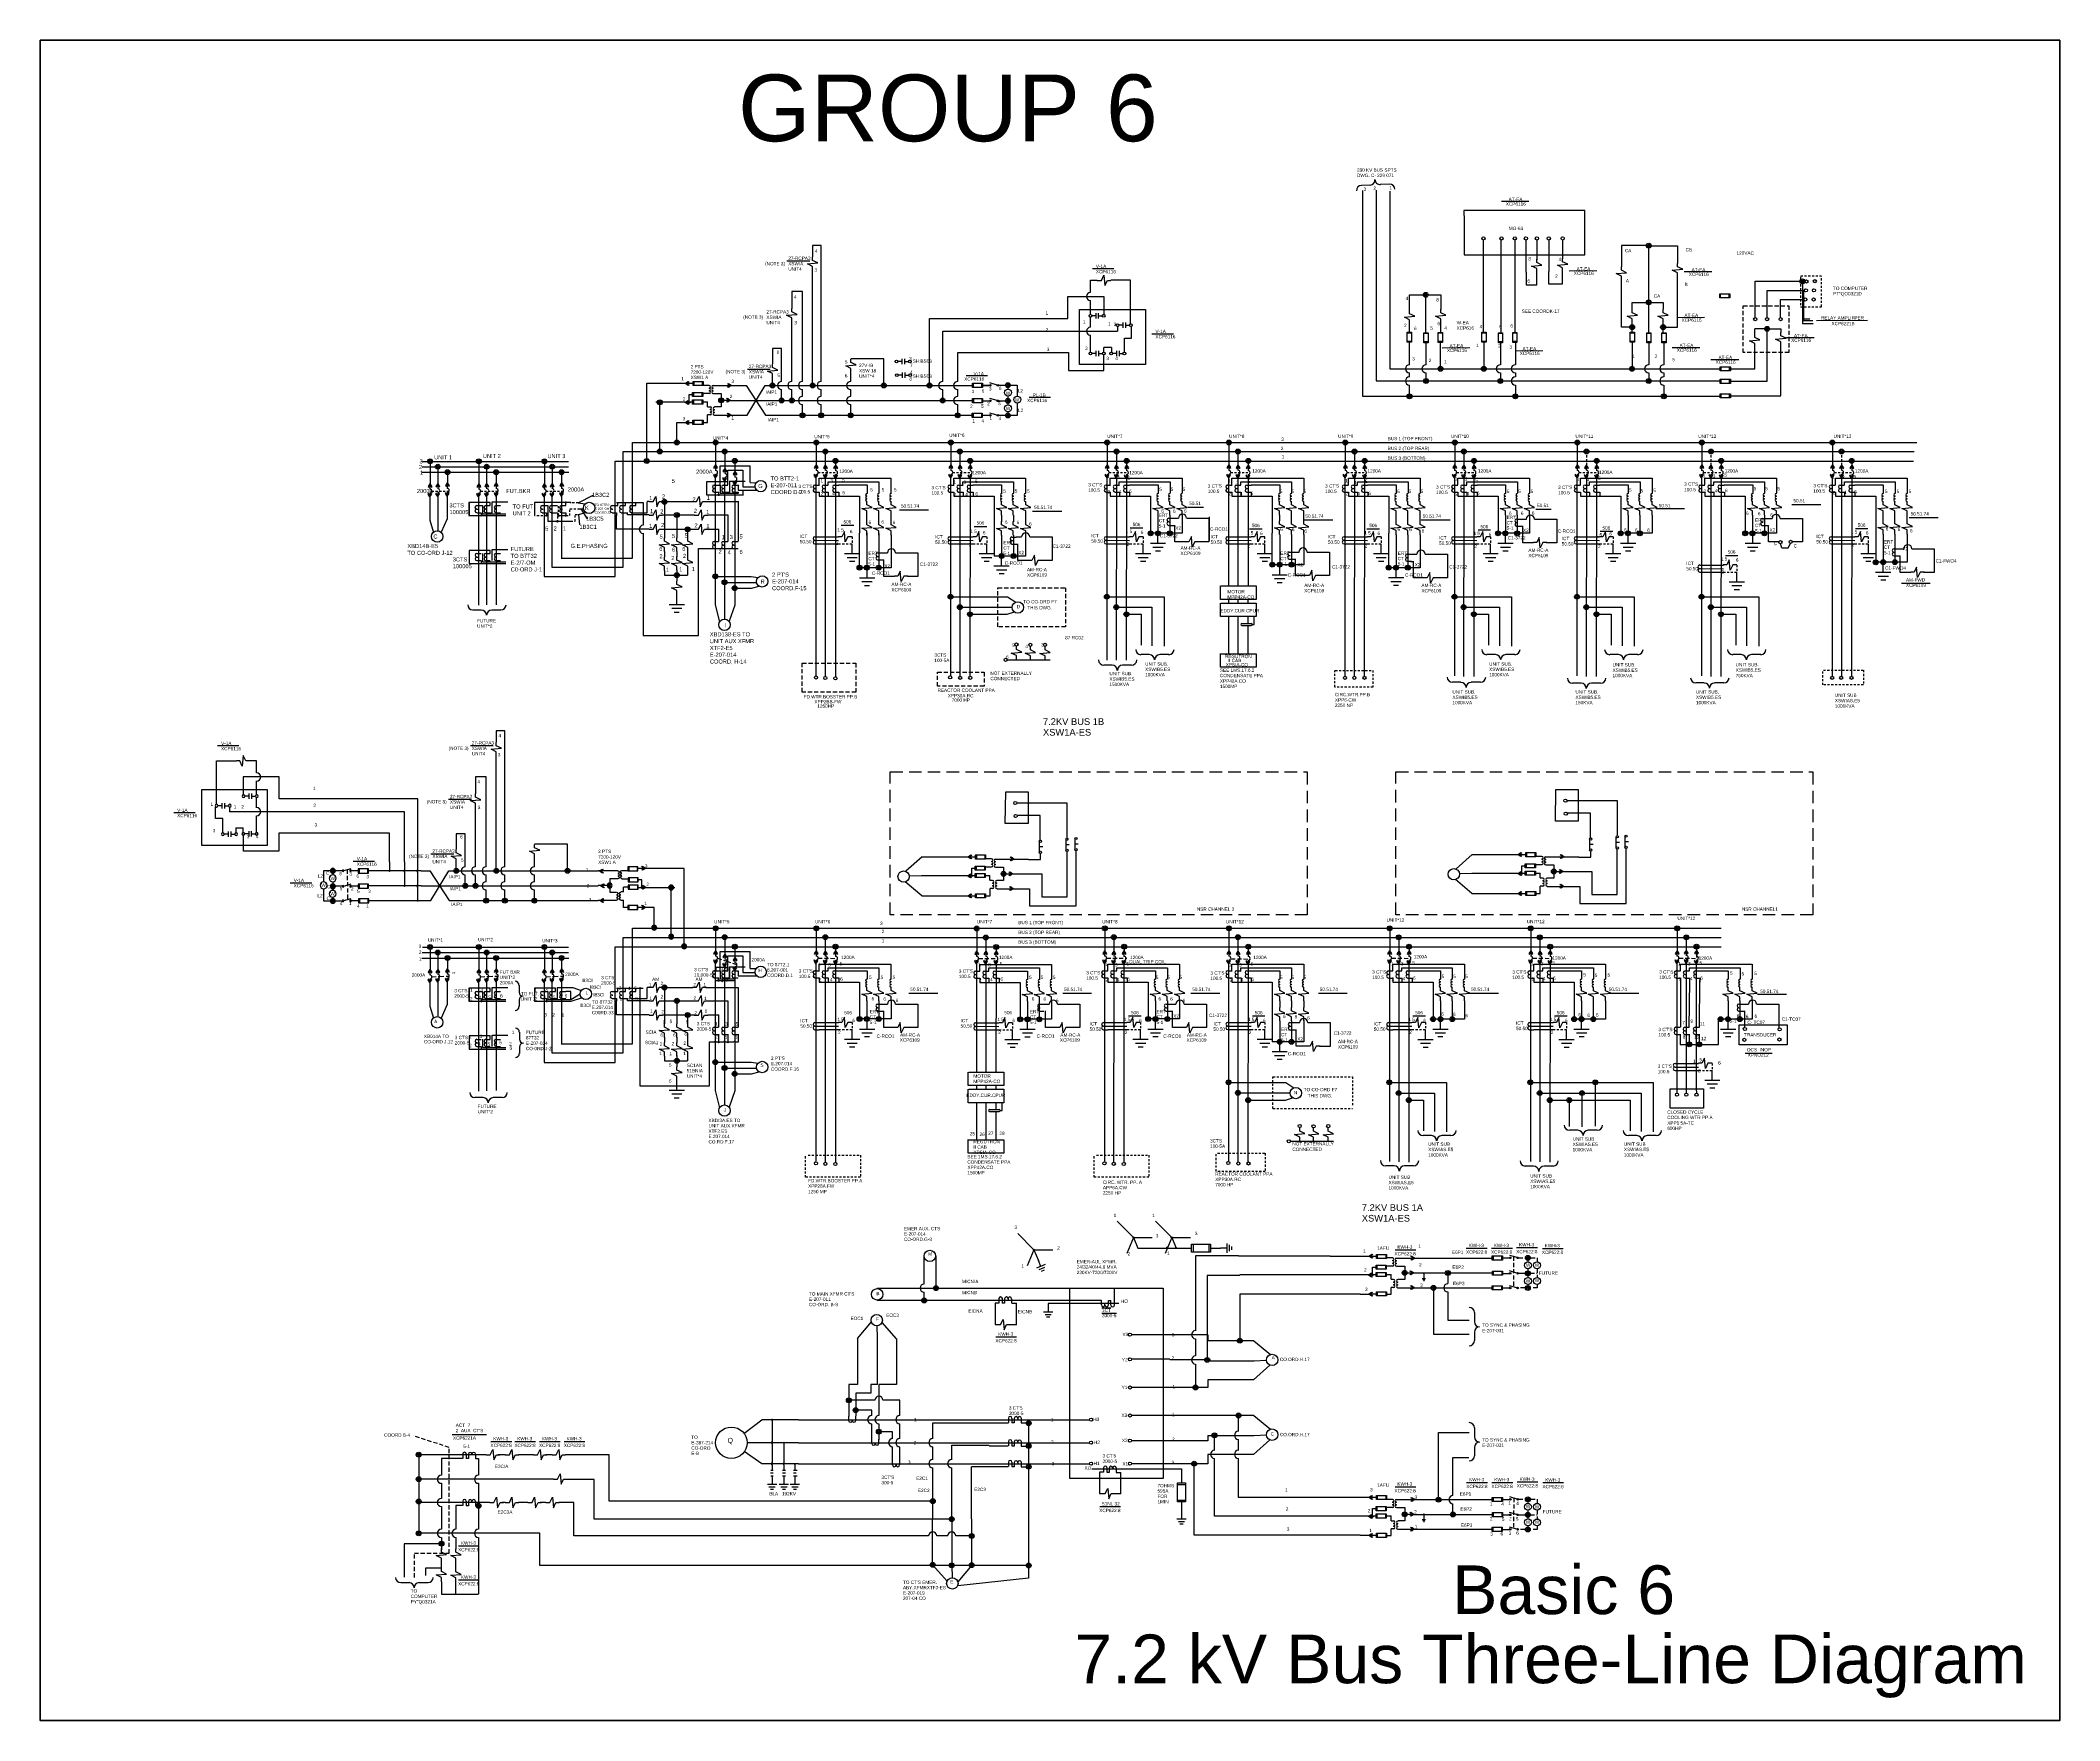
# Model space of a CAD drawing. Header units: millimetres. Extents: x 1 to 122, y 23 to 123.
import ezdxf
from ezdxf.enums import TextEntityAlignment as Align

# ---------------------------------------------------------------- set-up
doc = ezdxf.new("R2010")
doc.units = ezdxf.units.MM
doc.header["$MEASUREMENT"] = 0
doc.linetypes.add('HIDDEN', pattern=[0.375, 0.25, -0.125])
doc.linetypes.add('HIDDEN2', pattern=[0.1875, 0.125, -0.0625])
for name, color, linetype in [('HIDDEN', 7, 'HIDDEN'), ('SYMS', 7, 'Continuous'), ('WIRES', 7, 'Continuous')]:
    doc.layers.add(name, color=color, linetype=linetype)
doc.styles.get("Standard").update_dxf_attribs({"font": 'arial.ttf'})
doc.styles.add('WD', font='romans.shx')

# ---------------------------------------------------------------- blocks, each defined once
blk = doc.blocks.new('WDDOT')
for radius in [0.03, 0.0187, 0.00929]:
    blk.add_circle((0, 0), radius)
blk = doc.blocks.new('htfjyhf')
for q in [(187.763, 220.325), (187.763, 220.2)]:
    blk.add_line((187.857, 220.262), q)
blk = doc.blocks.new('uycuy')
at = {"xscale": 0.3609041116214939, "yscale": 0.3609041116214939, "zscale": 0.3609041116214939}
for p in [(120.094, 140.729), (120.106, 140.729)]:
    blk.add_blockref('htfjyhf', p, dxfattribs=at)
blk = doc.blocks.new('HT0_02')
blk.add_circle((0, 0), 0.0699)
at = {"style": 'WD', "flags": 1}
for tag, p in [('X4TERM01', (-0.07, 0)), ('X2TERM01', (0, 0.07)), ('X1TERM01', (0.07, 0)), ('X8TERM01', (0, -0.07))]:
    blk.add_attdef(tag, p, '', height=0.01, dxfattribs=at)
blk = doc.blocks.new('hntvrh65')
for p, q in [((188.59, 219.76), (188.59, 219.45)), ((188.84, 219.76), (188.84, 219.7)), ((189.09, 219.76), (189.09, 219.45))]:
    blk.add_line(p, q)
for centre in [(188.72, 219.76), (188.97, 219.76)]:
    blk.add_arc(centre, 0.125, 0, 180)
blk = doc.blocks.new('htnvrj')
for p, q in [((189.066, 220.992), (189.113, 221.086)), ((189.113, 221.086), (189.129, 220.898)), ((188.99, 220.992), (189.066, 220.992)), ((189.129, 220.898), (189.175, 220.992)), ((189.175, 220.992), (189.236, 220.992))]:
    blk.add_line(p, q)
blk = doc.blocks.new('HGND2')
for p, q in [((0.125, 0), (0, 0)), ((0.125, 0.09375), (0.125, -0.09375)), ((0.171875, 0.0625), (0.171875, -0.0625)), ((0.21875, 0.03125), (0.21875, -0.03125))]:
    blk.add_line(p, q)
at = {"style": 'WD', "width": 0.8}
for tag, p in [('INST', (0.25, 0.3125)), ('TAG1', (0.25, 0)), ('LOC', (0.25, 0.15625)), ('DESC1', (0.25, -0.15625)), ('DESC2', (0.25, -0.3125))]:
    blk.add_attdef(tag, text='', height=0.125, dxfattribs=at).set_placement(p, align=Align.MIDDLE_LEFT)
at = {"style": 'WD', "flags": 1}
for tag in ['ASSYCODE', 'CAT', 'X4TERM01', 'MFG', 'FAMILY']:
    blk.add_attdef(tag, (0, 0), '', height=0.01, dxfattribs=at)
blk = doc.blocks.new('jcyurt')
for centre in [(192.433, 220.067), (192.433, 219.969), (192.433, 219.871)]:
    blk.add_arc(centre, 0.0492, 270, 90)
blk = doc.blocks.new('tf ty')
at = {"linetype": 'Continuous'}
for p, q in [((195.26, 218.457), (195.26, 218.623)), ((195.266, 218.622), (195.698, 218.622)), ((195.698, 218.622), (195.698, 218.457)), ((195.698, 218.457), (195.26, 218.457))]:
    blk.add_line(p, q, dxfattribs=at)
blk = doc.blocks.new('mthgd')
at = {"linetype": 'Continuous'}
for p, q in [((195.932, 218.851), (196.049, 218.851)), ((195.932, 218.826), (196.049, 218.826))]:
    blk.add_line(p, q, dxfattribs=at)
for centre, start, end in [((195.932, 218.839), 90, 270), ((196.049, 218.839), 270, 90)]:
    blk.add_arc(centre, 0.0126, start, end, dxfattribs=at)
blk = doc.blocks.new('HFU0')
for p, q in [((-0.188, -0.078), (-0.188, 0.078)), ((-0.188, 0.078), (0.188, 0.078)), ((-0.156, 0.078), (-0.156, -0.078)), ((0.156, 0.078), (0.156, -0.078)), ((0.188, 0.078), (0.188, -0.078)), ((0.188, -0.078), (-0.188, -0.078))]:
    blk.add_line(p, q)
at = {"style": 'WD', "width": 0.7}
for tag, p in [('INST', (0, 0.328)), ('LOC', (0, 0.172)), ('DESC1', (0.007, -0.262)), ('DESC2', (0.007, -0.419)), ('DESC3', (0, -0.578))]:
    blk.add_attdef(tag, text='', height=0.125, dxfattribs=at).set_placement(p, align=Align.CENTER)
at = {"style": 'WD', "flags": 1}
for tag, p in [('X4TERM01', (-0.188, 0)), ('X1TERM02', (0.188, 0))]:
    blk.add_attdef(tag, p, '', height=0.01, dxfattribs=at)
at = {"style": 'WD', "width": 0.7}
blk.add_attdef('RATING1', text='', height=0.0938, dxfattribs=at).set_placement((0, 0), align=Align.MIDDLE_CENTER)
at = {"linetype": 'Continuous', "style": 'WD', "flags": 9}
for tag, p in [('ASSYCODE', (0.156, 0.118)), ('MFG', (0.156, 0.083)), ('CAT', (0.156, 0.102))]:
    blk.add_attdef(tag, text='', height=0.01, dxfattribs=at).set_placement(p, align=Align.CENTER)
at = {"linetype": 'Continuous', "style": 'WD', "width": 0.7, "flags": 8}
blk.add_attdef('TERM01', text='', height=0.1, dxfattribs=at).set_placement((-0.25, -0.016), align=Align.TOP_RIGHT)
blk.add_attdef('TERM02', text='', height=0.1, dxfattribs=at).set_placement((0.25, -0.016), align=Align.TOP_LEFT)
blk = doc.blocks.new('hxgrehtr')
at = {"linetype": 'Continuous'}
blk.add_line((194.187, 221.538), (194.49, 221.451), dxfattribs=at)
for centre in [(194.156, 221.548), (194.467, 221.548)]:
    blk.add_circle(centre, 0.0322)
blk = doc.blocks.new('jcytrkyu')
for p, q in [((195.929, 222.196), (195.835, 222.196)), ((195.929, 222.258), (195.929, 222.133)), ((195.99, 222.258), (195.99, 222.133)), ((195.991, 222.196), (196.085, 222.196))]:
    blk.add_line(p, q)
for centre in [(195.805, 222.196), (196.115, 222.196)]:
    blk.add_circle(centre, 0.0322)
blk = doc.blocks.new('HPB12')
for p, q in [((0, 0.065), (0, -0.033)), ((-0.156, -0.033), (0.156, -0.033))]:
    blk.add_line(p, q)
for centre in [(-0.155, 0), (0.155, 0)]:
    blk.add_circle(centre, 0.0322)
at = {"style": 'WD', "width": 0.7}
for tag, p in [('INST', (0, 0.738)), ('LOC', (0, 0.568)), ('DESC1', (0, 0.412)), ('DESC2', (0, 0.255)), ('XREF', (0, -0.232))]:
    blk.add_attdef(tag, text='', height=0.125, dxfattribs=at).set_placement(p, align=Align.CENTER)
at = {"style": 'WD'}
blk.add_attdef('TAG1', text='', height=0.125, dxfattribs=at).set_placement((0, 0.099), align=Align.CENTER)
for tag, p, height, flags in [('X4TERM01', (-0.188, 0), 0.0125, 1), ('FAMILY', (0.054, 0.058), 0.01, 9), ('CONTACT', (0.054, 0.042), 0.01, 9), ('X1TERM02', (0.188, 0), 0.0125, 1)]:
    blk.add_attdef(tag, p, '', height=height, dxfattribs=dict(at, flags=flags))
for tag, p in [('X2LINK', (0, 0.125)), ('X8LINK', (0, -0.094))]:
    blk.add_attdef(tag, p, '', height=0.01, dxfattribs=at)
at = {"linetype": 'Continuous', "style": 'WD', "flags": 9}
for tag, p in [('MFG', (0.076, -0.006)), ('CAT', (0.076, 0.017)), ('ASSYCODE', (0.076, -0.022))]:
    blk.add_attdef(tag, text='', height=0.01, dxfattribs=at).set_placement(p, align=Align.CENTER)
at = {"linetype": 'Continuous', "style": 'WD', "flags": 8}
blk.add_attdef('TERM01', text='', height=0.125, dxfattribs=at).set_placement((-0.25, -0.031), align=Align.TOP_RIGHT)
blk.add_attdef('TERM02', text='', height=0.125, dxfattribs=at).set_placement((0.25, -0.031), align=Align.TOP_LEFT)
blk = doc.blocks.new('jtrcjuyr')
at = {"linetype": 'Continuous'}
blk.add_line((192.299, 208.964), (192.299, 209.008), dxfattribs=at)
for p, q in [((192.299, 208.953), (192.299, 208.964)), ((192.342, 208.953), (192.342, 209.007))]:
    blk.add_line(p, q)
blk.add_arc((192.32, 208.953), 0.0218, 180, 0)
blk = doc.blocks.new('HMO13')
blk.add_circle((0, 0), 0.188)
at = {"style": 'WD'}
for tag, p, width in [('INST', (0.381, 0.403), 0.7), ('LOC', (0.381, 0.234), 0.7), ('TAG1', (0.375, 0.077), 0.9), ('DESC1', (0.376, -0.079), 0.9), ('DESC2', (0.376, -0.235), 0.9), ('RATING3', (0.375, -0.548), 0.8), ('DESC3', (0.376, -0.391), 0.9), ('RATING4', (0.375, -0.704), 0.8), ('WDTAGALT', (0.375, -0.875), 0.7)]:
    blk.add_attdef(tag, p, '', height=0.125, dxfattribs=dict(at, width=width))
at = {"style": 'WD', "width": 0.8}
blk.add_attdef('RATING1', text='', height=0.1, dxfattribs=at).set_placement((0, 0), align=Align.CENTER)
at = {"style": 'WD', "flags": 1}
for tag, p in [('X4TERM02', (-0.188, 0)), ('X0TERM01', (-0.094, 0.162)), ('X0TERM03', (-0.094, -0.162)), ('X0TERM04', (0.133, -0.133))]:
    blk.add_attdef(tag, p, '', height=0.0125, dxfattribs=at)
at = {"linetype": 'Continuous', "style": 'WD', "flags": 9}
blk.add_attdef('ASSYCODE', text='', height=0.01, dxfattribs=at).set_placement((0, 0.125), align=Align.CENTER)
at = {"style": 'WD', "flags": 9}
blk.add_attdef('FAMILY', text='', height=0.01, dxfattribs=at).set_placement((-0.005, 0.17), align=Align.CENTER)
at = {"linetype": 'Continuous', "style": 'WD', "flags": 1}
for tag, p in [('MFG', (0, 0.14)), ('CAT', (0, 0.159))]:
    blk.add_attdef(tag, text='', height=0.01, dxfattribs=at).set_placement(p, align=Align.MIDDLE)
at = {"style": 'WD', "width": 0.8}
blk.add_attdef('RATING2', text='', height=0.1, dxfattribs=at).set_placement((0, -0.031), align=Align.TOP_CENTER)
blk = doc.blocks.new('VGND2')
for p, q in [((0.09375, 0), (-0.09375, 0)), ((-0.0625, -0.046875), (0.0625, -0.046875)), ((-0.03125, -0.09375), (0.03125, -0.09375))]:
    blk.add_line(p, q)
at = {"style": 'WD', "flags": 1}
blk.add_attdef('X2TERM01', (0, 0), '', height=0.01, dxfattribs=at)
blk = doc.blocks.new('VFU0')
for p, q in [((-0.078, -0.188), (-0.078, 0.188)), ((-0.078, 0.188), (0.078, 0.188)), ((-0.078, 0.156), (0.078, 0.156)), ((0.078, 0.188), (0.078, -0.188)), ((-0.078, -0.156), (0.078, -0.156)), ((0.078, -0.188), (-0.078, -0.188))]:
    blk.add_line(p, q)
at = {"linetype": 'Continuous', "style": 'WD'}
for tag, height, flags, p in [('TERM01', 0.0625, 8, (-0.055, 0.207)), ('ASSYCODE', 0.01, 9, (-0.078, -0.105)), ('MFG', 0.01, 9, (-0.08, -0.088)), ('CAT', 0.01, 9, (-0.08, -0.073))]:
    blk.add_attdef(tag, text='', height=height, dxfattribs=dict(at, flags=flags)).set_placement(p, align=Align.RIGHT)
at = {"style": 'WD', "width": 0.7}
blk.add_attdef('RATING1', text='', height=0.0938, rotation=90, dxfattribs=at).set_placement((0, 0), align=Align.MIDDLE_CENTER)
at = {"color": 7, "style": 'WD', "flags": 1}
for tag, p in [('X2TERM01', (0, 0.188)), ('X8TERM02', (0, -0.188))]:
    blk.add_attdef(tag, p, '', height=0.01, dxfattribs=at)
at = {"style": 'WD', "width": 0.7}
for tag, p in [('INST', (0.185, 0.163)), ('LOC', (0.185, 0.078)), ('DESC1', (0.18, -0.103)), ('DESC2', (0.18, -0.197)), ('DESC3', (0.18, -0.281))]:
    blk.add_attdef(tag, p, '', height=0.0625, dxfattribs=at)
at = {"linetype": 'Continuous', "style": 'WD', "flags": 8}
blk.add_attdef('TERM02', text='', height=0.0625, dxfattribs=at).set_placement((-0.041, -0.213), align=Align.TOP_RIGHT)
at = {"style": 'WD', "flags": 9}
blk.add_attdef('FAMILY', text='', height=0.01, dxfattribs=at).set_placement((-0.08, -0.036), align=Align.RIGHT)

msp = doc.modelspace()

# ---------------------------------------------------------------- linework, layer by layer
for p, q in [((81.09, 114.53), (80.59, 114.51)), ((82.26, 114.58), (81.71, 114.56)), ((88.96, 113.56), (90.61, 113.56)), ((46.16, 109.98), (47.53, 109.98)), ((64.46, 109.52), (65.74, 109.52)), ((93.03, 109.39), (94.69, 109.4)), ((99.92, 109.34), (101.58, 109.35)), ((99.49, 106.6), (101.14, 106.61)), ((68.03, 105.62), (69.31, 105.62)), ((106.05, 105.39), (107.71, 105.4)), ((107.85, 106.42), (110.89, 106.43)), ((85.42, 104.78), (87.08, 104.79)), ((89.79, 104.6), (91.44, 104.61)), ((99.2, 104.8), (100.85, 104.8)), ((101.52, 104.08), (103.18, 104.08)), ((43.79, 103.5), (45.16, 103.5)), ((58.18, 103.09), (56.89, 103.09)), ((63.02, 103.41), (65.14, 103.41)), ((61.95, 101.8), (60.67, 101.8)), ((43.96, 96.7), (44.31, 96.69)), ((43.96, 96.45), (44.25, 96.45)), ((43.98, 96.25), (44.34, 96.25)), ((24.77, 94.44), (24.98, 93.71)), ((25.81, 94.53), (25.45, 93.72)), ((33.65, 95.48), (34.07, 95.42)), ((33.65, 95.12), (33.65, 95.12)), ((33.65, 95.12), (33.98, 95.12)), ((33.67, 94.78), (34.12, 94.9)), ((52.91, 95.06), (54.64, 95.06)), ((60.88, 94.98), (62.62, 94.98)), ((70.18, 95.23), (71.11, 95.23)), ((77.14, 94.46), (78.87, 94.46)), ((84.16, 94.46), (85.9, 94.46)), ((91.02, 95.1), (91.95, 95.1)), ((98.21, 95.14), (99.94, 95.14)), ((106.37, 95.39), (108.11, 95.39)), ((113.4, 94.6), (115.13, 94.6)), ((47.83, 93.24), (49.25, 93.23)), ((48.1, 93.45), (49.25, 93.45)), ((49.41, 94.15), (50.17, 94.15)), ((55.9, 93.24), (57.31, 93.23)), ((56.16, 93.45), (57.31, 93.45)), ((57.38, 94.07), (58.14, 94.07)), ((65.27, 93.24), (66.69, 93.23)), ((65.53, 93.45), (66.69, 93.45)), ((66.73, 93.99), (67.48, 93.99)), ((72.56, 93.24), (73.97, 93.23)), ((72.82, 93.45), (73.97, 93.45)), ((73.88, 93.93), (74.64, 93.93)), ((79.53, 93.24), (80.95, 93.23)), ((79.8, 93.45), (80.95, 93.45)), ((80.91, 93.93), (81.66, 93.93)), ((86.08, 93.24), (87.5, 93.23)), ((86.35, 93.45), (87.5, 93.45)), ((87.57, 93.86), (88.32, 93.86)), ((93.43, 93.24), (94.85, 93.23)), ((93.7, 93.45), (94.85, 93.45)), ((94.88, 93.78), (95.64, 93.78)), ((108.71, 93.24), (110.13, 93.23)), ((108.98, 93.45), (110.13, 93.45)), ((110.17, 93.94), (110.92, 93.94)), ((48.1, 93.03), (49.25, 93.03)), ((56.16, 93.03), (57.31, 93.03)), ((65.53, 93.03), (66.69, 93.03)), ((72.82, 93.03), (73.97, 93.03)), ((79.8, 93.03), (80.95, 93.03)), ((86.35, 93.03), (87.5, 93.03)), ((93.7, 93.03), (94.85, 93.03)), ((102.38, 92.33), (103.13, 92.33)), ((108.98, 93.03), (110.13, 93.03)), ((44.02, 91.08), (44.44, 91.02)), ((100.84, 91.55), (102.26, 91.54)), ((101.11, 91.76), (102.26, 91.76)), ((101.11, 91.33), (102.26, 91.33)), ((44.02, 90.72), (44.02, 90.72)), ((44.02, 90.72), (44.35, 90.72)), ((44.04, 90.37), (44.49, 90.5)), ((59.38, 89.86), (59.87, 89.54)), ((112.93, 90.67), (114.66, 90.67)), ((27.85, 89.06), (27.35, 89.06)), ((29.02, 89.06), (28.48, 89.06)), ((41.87, 89.39), (42.12, 88.34)), ((42.42, 89.37), (42.42, 88.52)), ((43.03, 89.36), (42.69, 88.39)), ((58.76, 89.23), (59.66, 89.23)), ((59.36, 88.81), (59.79, 88.95)), ((67.87, 86.39), (67.37, 86.39)), ((69.04, 86.39), (68.5, 86.39)), ((88.61, 86.39), (88.1, 86.39)), ((89.77, 86.39), (89.23, 86.39)), ((95.97, 86.39), (95.46, 86.39)), ((97.14, 86.39), (96.59, 86.39)), ((103.33, 86.39), (102.82, 86.39)), ((104.5, 86.39), (103.95, 86.39)), ((65.64, 85.76), (65.14, 85.76)), ((66.81, 85.76), (66.27, 85.76)), ((86.54, 84.74), (86.03, 84.74)), ((87.71, 84.74), (87.16, 84.74)), ((101.12, 84.7), (100.61, 84.7)), ((102.29, 84.7), (101.74, 84.7)), ((93.74, 84.68), (93.23, 84.68)), ((94.91, 84.68), (94.36, 84.68)), ((12.05, 80.94), (13.33, 80.94)), ((27.2, 80.94), (28.57, 80.94)), ((25.89, 77.73), (27.26, 77.73)), ((9.42, 76.93), (10.71, 76.93)), ((20.18, 74.02), (21.46, 74.02)), ((24.83, 74.46), (26.2, 74.46)), ((16.4, 72.72), (17.69, 72.72)), ((30.11, 66.58), (30.11, 66.16)), ((43.96, 67.59), (44.31, 67.58)), ((43.96, 67.35), (44.25, 67.35)), ((43.98, 67.14), (44.34, 67.14)), ((24.77, 65.33), (24.98, 64.61)), ((25.81, 65.42), (25.45, 64.61)), ((30.11, 65.69), (30.11, 65.3)), ((53.47, 66.1), (55.2, 66.1)), ((62.68, 66.1), (64.41, 66.1)), ((70.35, 66.1), (72.09, 66.1)), ((78, 66.1), (79.73, 66.1)), ((87.06, 66.1), (88.79, 66.1)), ((95.47, 66.1), (97.2, 66.1)), ((104.31, 66.04), (106.04, 66.04)), ((47.83, 64.13), (49.25, 64.13)), ((48.1, 64.35), (49.25, 64.35)), ((57.45, 64.12), (58.86, 64.11)), ((57.71, 64.33), (58.86, 64.33)), ((65.12, 64.13), (66.53, 64.13)), ((65.38, 64.35), (66.53, 64.35)), ((66.63, 64.74), (67.38, 64.74)), ((72.56, 64.13), (73.97, 64.13)), ((72.82, 64.35), (73.97, 64.35)), ((74.05, 64.74), (74.8, 64.74)), ((82.19, 64.13), (83.6, 64.12)), ((82.45, 64.34), (83.6, 64.34)), ((83.66, 64.74), (84.42, 64.74)), ((90.64, 64.13), (92.06, 64.12)), ((90.91, 64.34), (92.06, 64.34)), ((92.14, 64.74), (92.9, 64.74)), ((30.13, 63.77), (30.13, 63.35)), ((48.1, 63.92), (49.25, 63.92)), ((57.71, 63.9), (58.86, 63.9)), ((65.38, 63.92), (66.53, 63.92)), ((72.82, 63.92), (73.97, 63.92)), ((82.45, 63.92), (83.6, 63.92)), ((90.91, 63.92), (92.06, 63.92)), ((30.13, 62.88), (30.13, 62.49)), ((44.02, 61.97), (44.44, 61.91)), ((99.63, 61.9), (100.78, 61.9)), ((103.57, 62.52), (105.18, 62.52)), ((44.02, 61.62), (44.02, 61.62)), ((44.02, 61.62), (44.35, 61.62)), ((44.04, 61.27), (44.49, 61.39)), ((76.04, 60.76), (76.53, 60.43)), ((99.37, 61.68), (100.78, 61.68)), ((99.63, 61.47), (100.78, 61.47)), ((27.96, 59.85), (27.46, 59.85)), ((29.1, 59.85), (28.57, 59.85)), ((41.87, 60.28), (42.12, 59.23)), ((42.42, 60.26), (42.42, 59.42)), ((43.03, 60.26), (42.69, 59.28)), ((75.42, 60.13), (76.32, 60.13)), ((76.02, 59.7), (76.45, 59.84)), ((99.47, 60.37), (99.48, 60.11)), ((100.03, 60.37), (100.04, 60.11)), ((100.63, 60.37), (100.65, 60.11)), ((84.77, 57.57), (84.27, 57.57)), ((85.94, 57.57), (85.4, 57.57)), ((93.55, 57.89), (93.04, 57.89)), ((94.71, 57.89), (94.17, 57.89)), ((97.07, 57.57), (96.57, 57.57)), ((98.24, 57.57), (97.7, 57.57)), ((82.53, 55.76), (82.03, 55.76)), ((83.7, 55.76), (83.16, 55.76)), ((90.89, 55.74), (90.39, 55.74)), ((92.06, 55.74), (91.52, 55.74)), ((86.86, 50.83), (88.11, 50.83)), ((88.37, 50.83), (89.62, 50.83)), ((89.87, 50.86), (91.12, 50.86)), ((91.42, 50.81), (92.67, 50.81)), ((82.59, 50.72), (83.83, 50.72)), ((87.35, 46.97), (87.35, 46.42)), ((58.67, 45.51), (59.92, 45.51)), ((87.35, 45.8), (87.35, 45.29)), ((43.57, 39.73), (44.66, 40.55)), ((87.35, 40.06), (87.35, 39.52)), ((26.11, 39.67), (28.17, 39.67)), ((28.42, 39.25), (29.67, 39.25)), ((29.85, 39.25), (31.1, 39.25)), ((31.33, 39.25), (32.58, 39.25)), ((32.81, 39.25), (34.06, 39.25)), ((87.35, 38.89), (87.35, 38.39)), ((44.66, 37.9), (43.6, 38.64)), ((45.19, 37.52), (45.34, 37.52)), ((45.9, 37.52), (46.08, 37.52)), ((46.55, 37.52), (46.77, 37.52)), ((45.18, 37.37), (45.34, 37.37)), ((45.19, 37.18), (45.34, 37.18)), ((45.9, 37.37), (46.07, 37.37)), ((45.9, 37.18), (46.08, 37.18)), ((46.55, 37.18), (46.77, 37.18)), ((46.56, 37.37), (46.72, 37.37)), ((82.59, 36.53), (83.83, 36.53)), ((86.88, 36.79), (88.13, 36.79)), ((88.39, 36.79), (89.64, 36.79)), ((89.9, 36.82), (91.15, 36.82)), ((91.44, 36.78), (92.69, 36.78)), ((64.9, 35.35), (66.15, 35.35)), ((26.48, 33), (27.73, 33)), ((23.52, 30.78), (23.02, 30.78)), ((24.66, 30.78), (24.13, 30.78)), ((26.48, 30.96), (27.73, 30.96))]:
    msp.add_line(p, q)
at = {"linetype": 'Continuous'}
for p, q in [((93.96, 113.01), (86.72, 113.01)), ((86.72, 113.01), (86.73, 112.38)), ((93.96, 110.34), (93.96, 113.01)), ((86.73, 112.38), (86.73, 110.34)), ((86.73, 110.34), (93.96, 110.34)), ((63.69, 103.77), (63.69, 107.08)), ((63.69, 107.08), (64.01, 107.07)), ((64.01, 107.07), (67.65, 107.07)), ((67.65, 107.07), (67.65, 103.77)), ((67.65, 103.77), (63.69, 103.77)), ((43.72, 102.51), (44.88, 100.73)), ((43.77, 100.74), (44.85, 102.52)), ((33.65, 95.48), (34.55, 95.95)), ((33.67, 94.78), (33.73, 94.17)), ((33.82, 95.12), (34.2, 94.53)), ((105.77, 92.79), (105.68, 93.04)), ((106.15, 92.79), (106.29, 93.06)), ((14.73, 78.28), (11.09, 78.28)), ((11.09, 78.28), (11.09, 74.98)), ((15.05, 78.29), (14.73, 78.28)), ((15.05, 74.98), (15.05, 78.29)), ((59.23, 76.28), (59.27, 78.17)), ((59.27, 78.17), (60.61, 78.17)), ((60.61, 78.17), (60.61, 76.28)), ((92.2, 76.42), (92.23, 78.31)), ((92.23, 78.31), (93.57, 78.31)), ((93.57, 78.31), (93.57, 76.42)), ((60.61, 76.28), (59.23, 76.28)), ((93.57, 76.42), (92.2, 76.42)), ((11.09, 74.98), (15.05, 74.98)), ((54.26, 74.28), (53.28, 73.41)), ((87.22, 74.42), (86.25, 73.55)), ((24.77, 73.43), (25.93, 71.65)), ((24.82, 71.65), (25.9, 73.44)), ((54.24, 71.94), (53.25, 72.77)), ((54.23, 73.14), (53.49, 73.11)), ((87.2, 72.08), (86.21, 72.91)), ((87.19, 73.28), (86.45, 73.25)), ((33.22, 65.72), (33.77, 66.06)), ((33.23, 65.62), (33.86, 65.82)), ((33.34, 66.45), (33.84, 66.26)), ((103.2, 63.01), (103.2, 64.21)), ((103.2, 64.21), (103.55, 64.21)), ((103.33, 64.21), (106.09, 64.21)), ((106.09, 64.21), (106.09, 63.01)), ((106.09, 63.01), (103.2, 63.01)), ((63.1, 37.03), (63.1, 48.43)), ((63.19, 48.43), (68.7, 48.43)), ((68.7, 48.43), (68.7, 37.03)), ((50.39, 45.42), (51.22, 46.41)), ((51.59, 45.43), (51.56, 46.17)), ((52.73, 45.4), (51.86, 46.38)), ((74.14, 45.28), (75.13, 44.45)), ((74.12, 42.94), (75.09, 43.82)), ((74.15, 44.08), (74.89, 44.11)), ((74.14, 40.8), (75.13, 39.98)), ((74.12, 38.47), (75.09, 39.34)), ((74.15, 39.61), (74.89, 39.64)), ((68.7, 37.03), (63.1, 37.03)), ((54.89, 31.85), (55.76, 30.88)), ((56.03, 31.82), (56.06, 31.08)), ((57.23, 31.83), (56.4, 30.84)), ((60.64, 31.05), (56.39, 30.6))]:
    msp.add_line(p, q, dxfattribs=at)
at = {"linetype": 'HIDDEN2'}
for p, q in [((108.15, 109.07), (106.89, 109.07)), ((106.89, 109.03), (106.89, 107.24)), ((108.15, 107.24), (108.15, 109.07)), ((106.89, 107.24), (108.15, 107.24)), ((48.03, 97.31), (49.19, 97.31)), ((56.09, 97.31), (57.25, 97.31)), ((65.46, 97.31), (66.62, 97.3)), ((72.75, 97.31), (73.91, 97.3)), ((79.72, 97.31), (80.88, 97.31)), ((86.28, 97.31), (87.44, 97.3)), ((93.62, 97.31), (94.79, 97.3)), ((101.08, 97.31), (102.25, 97.3)), ((108.91, 97.31), (110.07, 97.31)), ((24.89, 96.19), (25.93, 96.19)), ((27.81, 96.19), (28.85, 96.18)), ((31.74, 96.19), (32.77, 96.19)), ((78.99, 84.45), (78.99, 85.45)), ((79.01, 85.45), (81.27, 85.45)), ((81.27, 85.45), (81.27, 84.45)), ((108.22, 84.58), (108.22, 85.46)), ((108.26, 85.46), (110.65, 85.46)), ((110.65, 85.46), (110.65, 84.58)), ((81.27, 84.45), (78.99, 84.45)), ((110.65, 84.58), (108.22, 84.58)), ((75.28, 59.2), (75.28, 61.1)), ((75.28, 61.1), (80.04, 61.1)), ((80.04, 61.1), (80.04, 59.34)), ((75.28, 59.2), (80.05, 59.2)), ((47.28, 55.08), (47.28, 56.33)), ((47.43, 56.39), (50.56, 56.39)), ((50.56, 56.39), (50.56, 55.08)), ((64.56, 55.08), (64.56, 56.33)), ((64.71, 56.39), (67.84, 56.39)), ((67.84, 56.39), (67.84, 55.08)), ((71.88, 55.43), (71.88, 56.51)), ((71.96, 56.51), (74.81, 56.51)), ((74.81, 56.51), (74.81, 55.43)), ((50.56, 55.08), (47.28, 55.08)), ((67.84, 55.08), (64.56, 55.08)), ((74.81, 55.43), (71.88, 55.43))]:
    msp.add_line(p, q, dxfattribs=at)
at = {"linetype": 'HIDDEN'}
for p, q in [((19.82, 73.51), (19.83, 71.71)), ((42, 68.21), (42.55, 68.03)), ((42.55, 68.03), (43.16, 67.81)), ((48.03, 68.21), (49.19, 68.19)), ((57.64, 68.19), (58.8, 68.18)), ((65.31, 68.21), (66.53, 68.21)), ((72.77, 68.17), (73.94, 68.15)), ((82.38, 68.21), (83.54, 68.19)), ((90.83, 68.21), (92, 68.19)), ((99.6, 68.21), (100.77, 68.19)), ((24.89, 67.08), (25.36, 67.11)), ((25.36, 67.11), (25.93, 67.13)), ((27.81, 67.08), (28.29, 67.11)), ((28.29, 67.11), (28.86, 67.13)), ((31.74, 67.08), (32.21, 67.11)), ((32.21, 67.11), (32.78, 67.13)), ((89.68, 50.32), (89.68, 48.52)), ((90.69, 49.32), (91.11, 49.32))]:
    msp.add_line(p, q, dxfattribs=at)
at = {"color": 5, "lineweight": 40}
msp.add_lwpolyline([(1.43, 123.2), (122.41, 123.2), (122.41, 22.52), (1.43, 22.52)], close=True, dxfattribs=at)
at = {"linetype": 'HIDDEN'}
for points in [[(103.45, 107.3), (106.19, 107.3), (106.19, 104.49), (103.45, 104.49)], [(58.8, 90.4), (62.85, 90.4), (62.85, 88.06), (58.8, 88.06)], [(47.08, 85.88), (50.29, 85.88), (50.29, 84.15), (47.08, 84.15)], [(55.18, 85.34), (57.97, 85.34), (57.97, 84.5), (55.18, 84.5)]]:
    msp.add_lwpolyline(points, close=True, dxfattribs=at)
at = {"linetype": 'HIDDEN', "ltscale": 3}
for points in [[(52.35, 79.36), (77.33, 79.36), (77.33, 70.79), (52.35, 70.79)], [(82.64, 79.36), (107.62, 79.36), (107.62, 70.79), (82.64, 70.79)]]:
    msp.add_lwpolyline(points, close=True, dxfattribs=at)
msp.add_lwpolyline([(99.07, 60.37), (101.07, 60.37), (101.07, 59.22), (99.07, 59.22)], close=True)
for centre, radius, start, end in [((80.6, 114.2), 0.311, 92.1583, 182.1583), ((81.08, 114.84), 0.311, 272.1583, 2.1583), ((81.7, 114.87), 0.311, 182.1583, 272.1583), ((82.27, 114.27), 0.311, 2.1583, 92.1583), ((41.88, 97.31), 0.121, 270, 90), ((42.43, 97.13), 0.121, 270, 90), ((43.04, 96.91), 0.121, 270, 90), ((47.91, 97.31), 0.121, 270, 90), ((48.46, 97.32), 0.121, 270, 90), ((49.07, 97.3), 0.121, 270, 90), ((55.97, 97.31), 0.121, 270, 90), ((56.52, 97.32), 0.121, 270, 90), ((57.13, 97.3), 0.121, 270, 90), ((65.34, 97.31), 0.121, 270, 90), ((65.89, 97.32), 0.121, 270, 90), ((66.5, 97.3), 0.121, 270, 90), ((72.63, 97.31), 0.121, 270, 90), ((73.18, 97.32), 0.121, 270, 90), ((73.79, 97.3), 0.121, 270, 90), ((79.6, 97.31), 0.121, 270, 90), ((80.16, 97.32), 0.121, 270, 90), ((80.76, 97.3), 0.121, 270, 90), ((86.16, 97.31), 0.121, 270, 90), ((86.71, 97.32), 0.121, 270, 90), ((87.32, 97.3), 0.121, 270, 90), ((93.5, 97.31), 0.121, 270, 90), ((94.06, 97.32), 0.121, 270, 90), ((94.67, 97.3), 0.121, 270, 90), ((100.96, 97.31), 0.121, 270, 90), ((101.52, 97.32), 0.121, 270, 90), ((102.13, 97.3), 0.121, 270, 90), ((108.79, 97.31), 0.121, 270, 90), ((109.34, 97.32), 0.121, 270, 90), ((109.95, 97.3), 0.121, 270, 90), ((24.77, 96.19), 0.121, 270, 90), ((25.24, 96.22), 0.121, 270, 90), ((25.81, 96.23), 0.121, 270, 90), ((27.69, 96.19), 0.121, 270, 90), ((28.17, 96.22), 0.121, 270, 90), ((28.74, 96.23), 0.121, 270, 90), ((31.62, 96.19), 0.121, 270, 90), ((32.09, 96.22), 0.121, 270, 90), ((32.66, 96.23), 0.121, 270, 90), ((27.35, 89.38), 0.311, 180, 270), ((27.85, 88.75), 0.311, 0, 90), ((28.48, 88.75), 0.311, 90, 180), ((29.02, 89.38), 0.311, 270, 0), ((65.14, 86.07), 0.311, 180, 270), ((66.81, 86.07), 0.311, 270, 0), ((67.37, 86.7), 0.311, 180, 270), ((67.87, 86.08), 0.311, 0, 90), ((68.5, 86.08), 0.311, 90, 180), ((69.04, 86.7), 0.311, 270, 0), ((88.1, 86.7), 0.311, 180, 270), ((88.61, 86.08), 0.311, 0, 90), ((89.23, 86.08), 0.311, 90, 180), ((89.77, 86.7), 0.311, 270, 0), ((95.46, 86.7), 0.311, 180, 270), ((95.97, 86.08), 0.311, 0, 90), ((96.59, 86.08), 0.311, 90, 180), ((97.14, 86.7), 0.311, 270, 0), ((102.82, 86.7), 0.311, 180, 270), ((103.33, 86.08), 0.311, 0, 90), ((103.95, 86.08), 0.311, 90, 180), ((104.5, 86.7), 0.311, 270, 0), ((65.64, 85.45), 0.311, 0, 90), ((66.27, 85.45), 0.311, 90, 180), ((86.03, 85.05), 0.311, 180, 270), ((86.54, 84.42), 0.311, 0, 90), ((87.16, 84.42), 0.311, 90, 180), ((87.71, 85.05), 0.311, 270, 0), ((93.23, 84.99), 0.311, 180, 270), ((94.91, 84.99), 0.311, 270, 0), ((100.61, 85.01), 0.311, 180, 270), ((101.12, 84.38), 0.311, 0, 90), ((101.74, 84.38), 0.311, 90, 180), ((102.29, 85.01), 0.311, 270, 0), ((93.74, 84.37), 0.311, 0, 90), ((94.36, 84.37), 0.311, 90, 180), ((41.88, 68.21), 0.121, 270, 90), ((42.43, 68.03), 0.121, 270, 90), ((43.04, 67.81), 0.121, 270, 90), ((47.91, 68.21), 0.121, 270, 90), ((48.46, 68.21), 0.121, 270, 90), ((49.07, 68.19), 0.121, 270, 90), ((57.52, 68.19), 0.121, 270, 90), ((58.07, 68.2), 0.121, 270, 90), ((58.68, 68.18), 0.121, 270, 90), ((65.19, 68.21), 0.121, 270, 90), ((65.74, 68.21), 0.121, 270, 90), ((66.35, 68.19), 0.121, 270, 90), ((72.63, 68.21), 0.121, 270, 90), ((73.18, 68.21), 0.121, 270, 90), ((73.79, 68.19), 0.121, 270, 90), ((82.26, 68.21), 0.121, 270, 90), ((82.81, 68.21), 0.121, 270, 90), ((83.42, 68.19), 0.121, 270, 90), ((90.71, 68.21), 0.121, 270, 90), ((91.27, 68.21), 0.121, 270, 90), ((91.88, 68.19), 0.121, 270, 90), ((99.48, 68.21), 0.121, 270, 90), ((100.04, 68.24), 0.121, 270, 90), ((100.65, 68.21), 0.121, 270, 90), ((24.77, 67.08), 0.121, 270, 90), ((25.24, 67.11), 0.121, 270, 90), ((25.81, 67.13), 0.121, 270, 90), ((27.69, 67.08), 0.121, 270, 90), ((28.17, 67.11), 0.121, 270, 90), ((28.74, 67.13), 0.121, 270, 90), ((29.87, 66.58), 0.237, 0, 90), ((31.62, 67.08), 0.121, 270, 90), ((32.09, 67.11), 0.121, 270, 90), ((32.66, 67.13), 0.121, 270, 90), ((30.35, 66.16), 0.237, 180, 270), ((30.35, 65.69), 0.237, 90, 180), ((29.87, 65.3), 0.237, 270, 0), ((29.89, 63.77), 0.237, 0, 90), ((30.37, 63.35), 0.237, 180, 270), ((30.37, 62.88), 0.237, 90, 180), ((29.89, 62.49), 0.237, 270, 0), ((27.46, 60.15), 0.305, 180, 270), ((27.96, 59.54), 0.305, 0, 90), ((28.57, 59.54), 0.305, 90, 180), ((29.1, 60.15), 0.305, 270, 0), ((93.04, 58.2), 0.311, 180, 270), ((94.71, 58.2), 0.311, 270, 0), ((84.27, 57.88), 0.311, 180, 270), ((84.77, 57.26), 0.311, 0, 90), ((85.4, 57.26), 0.311, 90, 180), ((85.94, 57.88), 0.311, 270, 0), ((93.55, 57.58), 0.311, 0, 90), ((94.17, 57.58), 0.311, 90, 180), ((96.57, 57.88), 0.311, 180, 270), ((97.07, 57.26), 0.311, 0, 90), ((97.7, 57.26), 0.311, 90, 180), ((98.24, 57.88), 0.311, 270, 0), ((82.03, 56.07), 0.311, 180, 270), ((82.53, 55.45), 0.311, 0, 90), ((83.16, 55.45), 0.311, 90, 180), ((83.7, 56.07), 0.311, 270, 0), ((90.39, 56.06), 0.311, 180, 270), ((90.89, 55.43), 0.311, 0, 90), ((91.52, 55.43), 0.311, 90, 180), ((92.06, 56.06), 0.311, 270, 0), ((87.04, 46.97), 0.311, 0, 90), ((87.66, 46.42), 0.311, 180, 270), ((87.66, 45.8), 0.311, 90, 180), ((87.04, 45.29), 0.311, 270, 0), ((87.04, 40.06), 0.311, 0, 90), ((87.66, 39.52), 0.311, 180, 270), ((87.66, 38.89), 0.311, 90, 180), ((87.04, 38.39), 0.311, 270, 0), ((23.02, 31.09), 0.305, 180, 270), ((23.52, 30.48), 0.305, 0, 90), ((24.13, 30.48), 0.305, 90, 180), ((24.66, 31.09), 0.305, 270, 0)]:
    msp.add_arc(centre, radius, start, end)
at = {"layer": 'HIDDEN'}
for p, q in [((25.93, 38.88), (23.79, 39.58)), ((25.93, 32.55), (25.93, 38.88)), ((89.71, 35.85), (89.68, 34.05)), ((23.84, 31.1), (23.84, 32.55)), ((23.84, 32.55), (25.93, 32.55))]:
    msp.add_line(p, q, dxfattribs=at)
at = {"layer": 'HIDDEN', "linetype": 'HIDDEN'}
msp.add_line((90.69, 34.85), (91.11, 34.85), dxfattribs=at)
at = {"layer": 'WIRES', "linetype": 'Continuous'}
for p, q in [((80.65, 114.21), (80.65, 101.87)), ((81.46, 114.22), (81.46, 102.79)), ((82.27, 114.17), (82.27, 103.52)), ((48.21, 110.91), (47.7, 110.91)), ((47.7, 110.91), (47.7, 110.22)), ((48.21, 102.76), (48.21, 110.91)), ((87.89, 105.71), (87.89, 111.23)), ((88.95, 105.71), (88.95, 111.23)), ((89.78, 105.71), (89.78, 111.23)), ((90.43, 111.24), (90.43, 109.3)), ((91.09, 111.24), (91.09, 110.05)), ((91.8, 111.24), (91.8, 109.35)), ((92.63, 111.24), (92.63, 110.1)), ((97.79, 110.9), (96.15, 110.9)), ((96.15, 110.9), (96.15, 109.63)), ((97.79, 105.7), (97.79, 110.88)), ((97.79, 110.88), (99.52, 110.88)), ((99.52, 110.88), (99.52, 109.82)), ((47.7, 102.52), (47.7, 109.45)), ((90.44, 109.3), (90.44, 108.54)), ((91.08, 108.54), (91.08, 109.29)), ((91.79, 109.35), (91.79, 108.6)), ((92.62, 108.6), (92.62, 109.31)), ((99.51, 106.01), (99.51, 109.01)), ((47.09, 108.14), (46.45, 108.14)), ((46.45, 108.14), (46.45, 107.14)), ((47.09, 102.76), (47.09, 108.14)), ((62.99, 106.54), (62.99, 107.85)), ((62.99, 107.85), (65.15, 107.85)), ((64.35, 108.1), (64.35, 108.82)), ((64.35, 108.82), (64.75, 108.82)), ((65.15, 107.85), (65.15, 106.74)), ((66.75, 108.82), (65.56, 108.82)), ((66.75, 106.22), (66.75, 108.82)), ((83.46, 107.02), (83.46, 107.95)), ((83.46, 107.95), (85.33, 107.95)), ((84.43, 105.68), (84.43, 108.01)), ((85.33, 107.95), (85.33, 107.08)), ((90.44, 108.54), (91.08, 108.54)), ((91.79, 108.6), (92.62, 108.6)), ((96.16, 106.01), (96.16, 108.85)), ((104.17, 106.58), (104.17, 108.76)), ((104.17, 108.76), (107.16, 108.76)), ((104.88, 106.58), (104.88, 108.21)), ((104.88, 108.21), (107.11, 108.21)), ((105.69, 106.58), (105.69, 107.68)), ((105.69, 107.68), (107.07, 107.68)), ((107, 108.76), (107, 106.24)), ((107.03, 107.67), (107.03, 106.51)), ((107.06, 108.24), (107.06, 106.42)), ((54.7, 102.52), (54.7, 106.54)), ((54.7, 106.54), (62.99, 106.54)), ((64.35, 106.78), (64.35, 107.61)), ((64.35, 106.01), (64.35, 106.63)), ((96.8, 107.08), (96.8, 107.5)), ((96.8, 107.5), (97.54, 107.5)), ((97.54, 107.5), (98.03, 107.5)), ((98.03, 107.5), (98.65, 107.5)), ((98.65, 107.5), (98.65, 107.09)), ((107.03, 106.51), (107.45, 106.51)), ((46.45, 102.76), (46.45, 106.45)), ((55.49, 102.76), (55.49, 105.77)), ((55.49, 105.77), (65.96, 105.77)), ((64.35, 104.52), (64.35, 105.53)), ((65.96, 106.05), (65.96, 105.77)), ((66.38, 104.51), (66.38, 105.36)), ((66.38, 105.36), (66.81, 105.36)), ((66.81, 105.36), (66.81, 106.05)), ((83.46, 105.71), (83.46, 106.23)), ((85.33, 105.71), (85.33, 106.28)), ((96.8, 106.01), (96.16, 106.01)), ((96.8, 105.71), (96.8, 106.31)), ((96.81, 105.71), (96.81, 105.71)), ((98.65, 105.71), (98.65, 106.31)), ((98.65, 106.01), (99.51, 106.01)), ((104.88, 105.91), (104.14, 105.91)), ((104.14, 105.6), (104.14, 105.91)), ((104.88, 104.89), (104.88, 105.91)), ((104.88, 105.91), (105.7, 105.91)), ((105.7, 105.91), (105.7, 105.69)), ((107, 106.24), (107.65, 106.24)), ((107.06, 106.42), (107.63, 106.42)), ((45.84, 104.74), (45.3, 104.74)), ((45.3, 104.74), (45.3, 103.81)), ((45.84, 102.76), (45.84, 104.74)), ((51.96, 104.11), (49.98, 104.11)), ((51.96, 102.52), (51.96, 104.11)), ((56.39, 102.76), (56.39, 104.49)), ((56.39, 104.49), (63.02, 104.49)), ((63.02, 104.49), (63.02, 103.41)), ((65.14, 104.52), (65.14, 104.8)), ((65.6, 104.8), (65.14, 104.8)), ((65.14, 103.41), (65.14, 104.37)), ((65.6, 104.8), (65.6, 104.51)), ((83.46, 103.76), (83.46, 105.09)), ((84.45, 103.76), (84.45, 105.07)), ((85.31, 103.52), (85.31, 105.11)), ((87.91, 105.11), (87.91, 103.52)), ((88.9, 105.08), (88.9, 103.76)), ((89.8, 105.1), (89.8, 103.76)), ((96.79, 105.11), (96.79, 103.52)), ((97.79, 105.08), (97.79, 103.76)), ((98.69, 105.1), (98.69, 103.76)), ((104.14, 103.52), (104.14, 104.88)), ((104.89, 102.77), (104.89, 104.89)), ((105.7, 101.9), (105.7, 104.94)), ((45.3, 102.52), (45.3, 103.19)), ((49.98, 102.76), (49.98, 103.32)), ((82.27, 103.52), (102.07, 103.52)), ((83.46, 103.03), (83.46, 103.27)), ((84.45, 102.79), (84.45, 103.27)), ((88.9, 103.27), (88.9, 102.79)), ((89.8, 103.27), (89.8, 103.03)), ((97.79, 103.27), (97.79, 102.79)), ((98.69, 103.27), (98.69, 103.03)), ((102.68, 103.52), (104.14, 103.52)), ((37.76, 97.99), (37.76, 102.65)), ((37.76, 102.65), (40.08, 102.65)), ((40.14, 102.65), (40.52, 102.65)), ((40.31, 101.51), (40.31, 101.98)), ((40.31, 101.98), (40.51, 101.98)), ((41.5, 102.03), (41.12, 102.03)), ((41.5, 102.52), (41.14, 102.52)), ((41.73, 102.51), (42.74, 102.51)), ((41.73, 102.03), (42.22, 102.03)), ((42.22, 102.03), (42.22, 101.23)), ((42.22, 101.63), (42.68, 101.63)), ((42.76, 101.62), (57.27, 101.62)), ((42.82, 102.51), (43.72, 102.51)), ((44.85, 102.52), (57.27, 102.52)), ((45.84, 101.62), (45.84, 102.27)), ((46.45, 101.62), (46.45, 102.27)), ((47.09, 101.87), (47.09, 102.27)), ((48.21, 101.87), (48.21, 102.27)), ((49.98, 101.87), (49.98, 102.27)), ((55.49, 101.62), (55.49, 102.27)), ((56.39, 101.87), (56.39, 102.27)), ((57.87, 102.53), (58.3, 102.53)), ((57.87, 102.51), (57.87, 102.51)), ((57.87, 102.51), (58.3, 102.51)), ((57.88, 102.53), (57.88, 102.53)), ((58.84, 102.54), (59.96, 102.54)), ((59.4, 102.54), (59.4, 102.29)), ((59.4, 101.88), (59.4, 101.36)), ((59.96, 102.54), (59.96, 101.88)), ((80.65, 101.87), (102.07, 101.87)), ((81.46, 102.79), (102.04, 102.79)), ((83.46, 101.87), (83.46, 102.54)), ((89.8, 102.54), (89.8, 101.87)), ((98.69, 102.54), (98.69, 101.87)), ((102.68, 102.77), (104.89, 102.77)), ((102.68, 101.9), (105.7, 101.9)), ((40.07, 101.51), (38.31, 101.51)), ((38.55, 98.56), (38.55, 101.52)), ((40.51, 101.51), (40.13, 101.51)), ((41.12, 101.53), (41.4, 101.53)), ((41.4, 101.24), (41.4, 101.53)), ((41.4, 101.24), (41.56, 101.24)), ((41.56, 100.75), (41.41, 100.75)), ((41.41, 100.31), (41.41, 100.75)), ((41.82, 100.74), (42.7, 100.74)), ((42.22, 101.23), (41.83, 101.23)), ((42.8, 100.74), (43.77, 100.74)), ((44.88, 100.73), (57.25, 100.73)), ((47.09, 100.73), (47.09, 101.38)), ((48.21, 100.73), (48.21, 101.38)), ((49.98, 100.73), (49.98, 101.38)), ((56.39, 100.73), (56.39, 101.38)), ((57.87, 101.6), (58.3, 101.6)), ((57.87, 100.73), (58.3, 100.73)), ((58.84, 101.6), (59.4, 101.6)), ((59.96, 100.72), (58.84, 100.72)), ((59.4, 100.94), (59.4, 100.72)), ((59.96, 101.46), (59.96, 100.72)), ((39.56, 99.1), (39.56, 100.31)), ((39.56, 100.31), (40.08, 100.31)), ((40.14, 100.31), (40.53, 100.31)), ((41.14, 100.31), (41.14, 100.31)), ((41.14, 100.31), (41.41, 100.31)), ((49.07, 98), (49.07, 97.69)), ((66.51, 98), (66.51, 97.69)), ((73.8, 98), (73.8, 97.69)), ((80.77, 98), (80.77, 97.69)), ((87.32, 98), (87.32, 97.69)), ((94.67, 98), (94.67, 97.69)), ((102.13, 98), (102.13, 97.69)), ((109.95, 98), (109.95, 97.69)), ((42.16, 96.07), (43.23, 96.07)), ((43.23, 96.13), (43.23, 96.05)), ((43.53, 95.96), (43.53, 96.25)), ((50.51, 95.88), (50.51, 93.66)), ((67.95, 95.88), (67.95, 93.66)), ((75.24, 95.88), (75.24, 93.66)), ((82.21, 95.88), (82.21, 93.66)), ((88.76, 95.88), (88.76, 93.66)), ((96.11, 95.88), (96.11, 93.66)), ((103.57, 95.88), (103.57, 93.66)), ((111.39, 95.88), (111.39, 91.92)), ((37.55, 95.51), (37.55, 94.15)), ((50.95, 94.37), (50.95, 94.82)), ((51.66, 94.37), (51.66, 94.9)), ((52.4, 94.37), (52.4, 94.83)), ((75.68, 94.4), (75.68, 94.76)), ((76.39, 94.4), (76.39, 94.78)), ((77.12, 94.4), (77.12, 94.78)), ((82.65, 94.38), (82.65, 94.84)), ((83.36, 94.38), (83.36, 94.81)), ((84.09, 94.38), (84.09, 94.76)), ((111.83, 94.33), (111.83, 94.84)), ((112.54, 94.43), (112.54, 94.79)), ((113.28, 94.43), (113.28, 94.82)), ((37.55, 93.66), (37.55, 87.54)), ((50.51, 91.6), (50.51, 93.66)), ((69.83, 93.66), (67.82, 93.66)), ((69.29, 94.13), (69.4, 94.13)), ((75.24, 91.78), (75.24, 93.66)), ((75.68, 93.59), (75.68, 92.86)), ((76.39, 93.59), (76.39, 92.86)), ((77.12, 93.59), (77.12, 92.86)), ((82.21, 91.6), (82.21, 93.66)), ((90.65, 93.66), (88.63, 93.66)), ((97.99, 93.66), (95.98, 93.66)), ((105.45, 93.66), (103.44, 93.66)), ((113.28, 93.61), (113.28, 93)), ((40.87, 87.54), (40.87, 92.75)), ((40.87, 92.75), (43.21, 92.75)), ((51.85, 92.07), (51.96, 92.07)), ((105.77, 92.79), (106.15, 92.79)), ((52.4, 91.6), (50.38, 91.6)), ((77.12, 91.78), (75.11, 91.78)), ((84.09, 91.6), (82.08, 91.6)), ((113.28, 91.93), (111.26, 91.93)), ((68.76, 89.86), (68.76, 86.9)), ((89.57, 89.86), (89.57, 86.9)), ((96.92, 89.86), (96.92, 86.9)), ((104.38, 89.86), (104.38, 86.9)), ((67.38, 88.81), (67.38, 86.96)), ((68.03, 89.23), (68.03, 86.92)), ((74.16, 88.2), (74.16, 88.65)), ((88.19, 88.81), (88.19, 86.96)), ((88.84, 89.23), (88.84, 86.92)), ((95.54, 88.81), (95.54, 86.96)), ((96.19, 89.23), (96.19, 86.92)), ((103, 88.81), (103, 86.96)), ((103.65, 89.23), (103.65, 86.92)), ((37.55, 87.54), (40.87, 87.54)), ((74.04, 88.2), (74.16, 88.2)), ((59.34, 86.07), (61.93, 86.07)), ((29.26, 81.82), (28.75, 81.82)), ((28.75, 81.82), (28.75, 81.14)), ((29.26, 73.68), (29.26, 81.82)), ((11.99, 77.42), (11.99, 80.03)), ((11.99, 80.03), (13.18, 80.03)), ((14.39, 80.03), (13.99, 80.03)), ((14.39, 79.31), (14.39, 80.03)), ((28.75, 73.44), (28.75, 80.36)), ((15.74, 79.06), (13.59, 79.06)), ((13.59, 79.06), (13.59, 77.95)), ((14.39, 77.99), (14.39, 78.82)), ((15.74, 77.75), (15.74, 79.06)), ((28.14, 79.06), (27.5, 79.06)), ((27.5, 79.06), (27.5, 78.05)), ((28.14, 73.68), (28.14, 79.06)), ((14.39, 77.22), (14.39, 77.84)), ((24.04, 77.75), (15.74, 77.75)), ((24.04, 73.73), (24.04, 77.75)), ((62.95, 77.5), (59.94, 77.5)), ((62.95, 75.41), (62.95, 77.5)), ((95.91, 77.64), (92.9, 77.64)), ((95.91, 75.55), (95.91, 77.64)), ((11.93, 76.57), (11.93, 77.26)), ((12.36, 76.57), (11.93, 76.57)), ((12.36, 75.72), (12.36, 76.57)), ((12.77, 77.26), (12.77, 76.98)), ((23.25, 76.98), (12.77, 76.98)), ((14.39, 75.73), (14.39, 76.73)), ((23.25, 73.97), (23.25, 76.98)), ((27.5, 73.68), (27.5, 77.37)), ((61.34, 76.75), (59.95, 76.75)), ((61.34, 75.27), (61.34, 76.75)), ((94.31, 76.89), (92.91, 76.89)), ((94.31, 75.41), (94.31, 76.89)), ((13.14, 76.01), (13.59, 76.01)), ((13.14, 76.01), (13.14, 75.72)), ((13.59, 75.73), (13.59, 76.01)), ((13.6, 74.62), (13.6, 75.58)), ((22.35, 75.7), (15.72, 75.7)), ((15.72, 75.7), (15.72, 74.62)), ((22.35, 73.97), (22.35, 75.7)), ((26.89, 75.66), (26.35, 75.66)), ((26.35, 75.66), (26.35, 74.73)), ((26.89, 73.68), (26.89, 75.66)), ((33.01, 75.03), (31.03, 75.03)), ((33.01, 73.44), (33.01, 75.03)), ((15.72, 74.62), (13.6, 74.62)), ((26.35, 73.44), (26.35, 74.11)), ((31.03, 73.68), (31.03, 74.24)), ((54.26, 74.28), (57.01, 74.28)), ((57.06, 74.28), (57.44, 74.28)), ((58.42, 74.15), (58.06, 74.15)), ((58.66, 74.14), (59.66, 74.14)), ((59.75, 74.14), (60.64, 74.14)), ((60.64, 74.12), (61.36, 74.12)), ((61.36, 74.12), (61.36, 74.47)), ((62.94, 71.87), (62.94, 74.62)), ((63.48, 71.33), (63.48, 74.63)), ((87.22, 74.42), (89.97, 74.42)), ((90.03, 74.42), (90.4, 74.42)), ((91.39, 73.8), (91, 73.8)), ((91.39, 74.29), (91.02, 74.29)), ((91.62, 74.28), (92.63, 74.28)), ((91.62, 73.8), (92.11, 73.8)), ((92.11, 73.8), (92.11, 73)), ((92.71, 74.28), (93.61, 74.28)), ((93.61, 74.26), (94.33, 74.26)), ((94.33, 74.26), (94.33, 74.61)), ((95.9, 72.01), (95.9, 74.76)), ((96.44, 71.48), (96.44, 74.77)), ((19.52, 73.44), (18.39, 73.44)), ((18.39, 73.44), (18.39, 72.78)), ((18.96, 73.44), (18.96, 73.2)), ((18.96, 72.79), (18.96, 72.26)), ((20.48, 73.43), (20.05, 73.43)), ((20.48, 73.43), (20.48, 73.43)), ((24.24, 73.43), (21.09, 73.43)), ((24.24, 73.43), (24.77, 73.43)), ((25.9, 73.44), (34.85, 73.44)), ((26.89, 72.54), (26.89, 73.19)), ((27.5, 72.54), (27.5, 73.19)), ((28.14, 72.78), (28.14, 73.19)), ((29.26, 72.78), (29.26, 73.19)), ((31.03, 72.78), (31.03, 73.19)), ((34.94, 73.44), (34.85, 73.44)), ((36.03, 73.44), (35.02, 73.44)), ((36.03, 72.96), (35.54, 72.96)), ((35.54, 72.96), (35.54, 72.16)), ((36.26, 73.45), (36.63, 73.45)), ((36.26, 72.96), (36.65, 72.96)), ((37.62, 73.58), (37.25, 73.58)), ((37.46, 72.9), (37.25, 72.9)), ((37.46, 72.44), (37.46, 72.9)), ((40, 73.58), (37.68, 73.58)), ((40, 68.91), (40, 73.58)), ((56.99, 73.14), (54.23, 73.14)), ((57.43, 73.14), (57.05, 73.14)), ((57.23, 73.14), (57.23, 73.6)), ((57.23, 73.6), (57.43, 73.6)), ((58.42, 73.66), (58.04, 73.66)), ((58.04, 73.16), (58.32, 73.16)), ((58.32, 72.87), (58.32, 73.16)), ((58.32, 72.87), (58.48, 72.87)), ((58.66, 73.66), (59.14, 73.66)), ((59.14, 72.86), (58.75, 72.86)), ((59.14, 73.66), (59.14, 72.86)), ((59.14, 73.26), (59.6, 73.26)), ((59.68, 73.25), (61.43, 73.25)), ((61.43, 73.25), (61.43, 71.87)), ((89.96, 73.28), (87.19, 73.28)), ((90.4, 73.28), (90.02, 73.28)), ((90.19, 73.28), (90.19, 73.74)), ((90.19, 73.74), (90.4, 73.74)), ((91, 73.3), (91.29, 73.3)), ((91.29, 73.01), (91.29, 73.3)), ((91.29, 73.01), (91.44, 73.01)), ((92.11, 73), (91.72, 73)), ((92.11, 73.4), (92.56, 73.4)), ((92.65, 73.39), (94.39, 73.39)), ((94.39, 73.39), (94.39, 72.01)), ((18.39, 72.37), (18.39, 71.63)), ((18.39, 71.63), (19.52, 71.63)), ((19.52, 72.51), (18.96, 72.51)), ((18.96, 71.85), (18.96, 71.63)), ((20.48, 72.51), (20.05, 72.51)), ((20.48, 71.63), (20.05, 71.63)), ((24.24, 72.53), (21.09, 72.53)), ((24.24, 71.64), (21.11, 71.64)), ((24.24, 72.54), (34.85, 72.54)), ((24.24, 71.65), (24.82, 71.65)), ((25.93, 71.65), (34.85, 71.65)), ((28.14, 71.65), (28.14, 72.29)), ((29.26, 71.65), (29.26, 72.29)), ((31.03, 71.65), (31.03, 72.29)), ((35, 72.55), (34.85, 72.55)), ((34.97, 71.66), (34.85, 71.66)), ((35.95, 71.66), (35.06, 71.66)), ((35.54, 72.56), (35.09, 72.56)), ((35.54, 72.16), (35.93, 72.16)), ((36.36, 72.17), (36.21, 72.17)), ((36.21, 71.68), (36.36, 71.68)), ((36.65, 72.46), (36.36, 72.46)), ((36.36, 72.17), (36.36, 72.46)), ((36.36, 71.23), (36.36, 71.68)), ((37.25, 72.44), (37.63, 72.44)), ((37.69, 72.44), (39.45, 72.44)), ((39.22, 69.49), (39.22, 72.45)), ((54.24, 71.94), (57, 71.94)), ((57.06, 71.94), (57.45, 71.94)), ((58.06, 71.94), (58.06, 71.94)), ((58.06, 71.94), (58.33, 71.94)), ((58.48, 72.38), (58.33, 72.38)), ((58.33, 71.94), (58.33, 72.38)), ((58.74, 72.36), (59.62, 72.36)), ((59.72, 72.36), (60.7, 72.36)), ((60.7, 72.36), (60.7, 71.33)), ((61.43, 71.87), (62.94, 71.87)), ((87.2, 72.08), (89.97, 72.08)), ((90.03, 72.08), (90.42, 72.08)), ((91.02, 72.08), (91.02, 72.08)), ((91.03, 72.08), (91.29, 72.08)), ((91.44, 72.52), (91.29, 72.52)), ((91.29, 72.08), (91.29, 72.52)), ((91.7, 72.5), (92.59, 72.5)), ((92.68, 72.5), (93.66, 72.5)), ((93.66, 72.5), (93.66, 71.48)), ((93.66, 71.48), (96.44, 71.48)), ((94.39, 72.01), (95.9, 72.01)), ((36.62, 71.23), (36.36, 71.23)), ((36.63, 71.24), (36.63, 71.24)), ((37.62, 71.24), (37.23, 71.24)), ((38.21, 71.24), (37.68, 71.24)), ((38.21, 70.03), (38.21, 71.24)), ((60.7, 71.33), (63.48, 71.33)), ((49.07, 68.89), (49.07, 68.58)), ((58.69, 68.87), (58.69, 68.57)), ((66.36, 68.89), (66.36, 68.58)), ((83.43, 68.89), (83.43, 68.58)), ((91.88, 68.89), (91.88, 68.58)), ((50.51, 66.77), (50.51, 64.56)), ((60.13, 66.75), (60.13, 64.54)), ((67.8, 66.77), (67.8, 64.56)), ((84.87, 66.77), (84.87, 64.55)), ((93.32, 66.77), (93.32, 64.55)), ((99.69, 66.77), (99.69, 64.07)), ((100.23, 66.82), (100.19, 64.05)), ((100.83, 64.06), (100.85, 66.89)), ((33.21, 66.21), (32.91, 66.21)), ((33.21, 65.72), (33.21, 66.21)), ((52.4, 64.56), (50.38, 64.56)), ((51.85, 65.03), (51.96, 65.03)), ((62.01, 64.54), (60, 64.54)), ((69.68, 64.56), (67.67, 64.56)), ((69.14, 65.03), (69.25, 65.03)), ((86.75, 64.55), (84.74, 64.55)), ((95.21, 64.55), (93.19, 64.55)), ((103.99, 64.55), (101.97, 64.55)), ((101.97, 63.04), (101.97, 64.55)), ((103.44, 65.03), (103.55, 65.03)), ((99.67, 63.64), (99.67, 63.04)), ((99.67, 63.04), (101.97, 63.04)), ((100.22, 63.64), (100.22, 63.04)), ((100.82, 63.64), (100.82, 63.04)), ((85.67, 60.76), (85.67, 57.79)), ((94.59, 60.76), (94.59, 58.14)), ((98.06, 60.76), (98.06, 57.79)), ((59.06, 59.07), (59.06, 59.53)), ((84.3, 59.7), (84.3, 57.85)), ((84.95, 60.12), (84.95, 57.81)), ((93.03, 59.7), (93.03, 58.12)), ((93.79, 60.12), (93.79, 58.09)), ((96.68, 59.7), (96.68, 57.85)), ((97.33, 60.12), (97.33, 57.81)), ((58.93, 59.07), (59.06, 59.07)), ((76.31, 57.23), (78.91, 57.23)), ((54.38, 48.68), (54.38, 50.34)), ((55.09, 50.36), (55.09, 48.43)), ((73.21, 50.36), (70.64, 50.36)), ((70.64, 50.36), (70.64, 45.88)), ((78.71, 50.34), (73.21, 50.34)), ((78.71, 50.34), (81.03, 50.34)), ((81.09, 50.34), (81.46, 50.34)), ((81.25, 49.23), (81.25, 49.69)), ((81.25, 49.69), (81.46, 49.69)), ((82.45, 49.75), (82.06, 49.75)), ((82.45, 50.24), (82.08, 50.24)), ((82.68, 50.23), (83.69, 50.23)), ((82.68, 49.75), (83.17, 49.75)), ((83.17, 49.75), (83.17, 48.95)), ((83.77, 50.23), (84.67, 50.23)), ((84.67, 50.22), (88.39, 50.22)), ((89.02, 50.24), (89.02, 50.24)), ((89.02, 50.24), (89.45, 50.24)), ((90.55, 50.25), (90.55, 50.01)), ((51.57, 48.43), (65.86, 48.43)), ((65.78, 47.68), (65.78, 48.43)), ((73.29, 49.18), (71.34, 49.18)), ((71.34, 49.18), (71.34, 44.13)), ((79.26, 49.23), (73.29, 49.23)), ((81.02, 49.23), (79.26, 49.23)), ((81.46, 49.23), (81.08, 49.23)), ((82.06, 49.25), (82.35, 49.25)), ((82.35, 48.96), (82.35, 49.25)), ((82.35, 48.96), (82.5, 48.96)), ((82.5, 48.47), (82.35, 48.47)), ((82.35, 48.08), (82.35, 48.47)), ((82.76, 48.45), (83.65, 48.45)), ((83.17, 48.95), (82.78, 48.95)), ((83.17, 49.35), (83.62, 49.35)), ((83.71, 49.34), (88.41, 49.34)), ((83.74, 48.45), (88.4, 48.45)), ((84.9, 48.45), (84.9, 45.68)), ((85.75, 49.34), (85.75, 48.7)), ((89.02, 49.31), (89.45, 49.31)), ((89.02, 48.44), (89.45, 48.44)), ((89.98, 49.32), (90.55, 49.32)), ((90.55, 49.6), (90.55, 49.07)), ((90.55, 48.66), (90.55, 48.44)), ((65, 47.69), (51.56, 47.69)), ((54.38, 47.69), (54.38, 48.19)), ((58.85, 47.54), (58.63, 47.54)), ((58.63, 47.54), (58.63, 46.26)), ((59.2, 47.53), (59.06, 47.53)), ((59.63, 47.53), (59.91, 47.53)), ((59.91, 46.24), (59.91, 47.53)), ((65.43, 47.69), (65.57, 47.69)), ((80.5, 48.08), (73.29, 48.08)), ((73.29, 48.08), (73.29, 45.28)), ((80.5, 48.08), (81.03, 48.08)), ((81.09, 48.09), (81.48, 48.09)), ((82.08, 48.09), (82.08, 48.09)), ((82.09, 48.08), (82.35, 48.08)), ((85.75, 48.21), (85.75, 46.51)), ((58.63, 46.26), (58.77, 46.26)), ((59.91, 46.24), (59.48, 46.24)), ((85.75, 46.51), (87.03, 46.51)), ((50.39, 45.42), (50.39, 42.66)), ((51.59, 42.65), (51.59, 45.43)), ((52.73, 45.4), (52.73, 42.65)), ((71.37, 45.64), (66.8, 45.64)), ((70.64, 45.39), (70.64, 44.37)), ((71.37, 45.64), (71.37, 45.28)), ((74.14, 45.28), (71.37, 45.28)), ((84.9, 45.68), (87.03, 45.68)), ((69.09, 44.17), (66.8, 44.17)), ((71.38, 44.13), (69.09, 44.13)), ((70.64, 43.88), (70.64, 42.48)), ((71.38, 44.08), (74.15, 44.08)), ((50.39, 42.66), (49.87, 42.66)), ((49.87, 42.66), (49.87, 40.77)), ((51.59, 42.65), (51.19, 42.65)), ((51.19, 42.65), (51.19, 42.13)), ((52.73, 42.65), (51.67, 42.65)), ((51.67, 42.65), (51.67, 40.8)), ((71.37, 42.48), (66.8, 42.48)), ((74.12, 42.94), (71.37, 42.94)), ((71.37, 42.94), (71.37, 42.48)), ((51.43, 41.71), (49.87, 41.71)), ((51.19, 42.13), (50.28, 42.13)), ((50.28, 42.13), (50.28, 40.78)), ((52.92, 41.71), (51.92, 41.71)), ((52.92, 40.8), (52.92, 41.71)), ((46.86, 40.55), (64.28, 40.55)), ((51.24, 41.12), (50.28, 41.12)), ((51.24, 40.8), (51.24, 41.12)), ((51.24, 39.39), (51.24, 40.31)), ((51.67, 40.31), (51.67, 39.34)), ((52.92, 39.41), (52.92, 40.31)), ((54.9, 39.41), (54.9, 40.36)), ((54.9, 40.36), (59.43, 40.36)), ((59.77, 40.36), (59.63, 40.36)), ((60.2, 40.36), (60.64, 40.36)), ((60.64, 40.36), (60.64, 31.05)), ((69.09, 40.8), (66.8, 40.8)), ((71.37, 40.8), (69.09, 40.8)), ((74.14, 40.8), (71.37, 40.8)), ((73.21, 39.85), (73.21, 40.8)), ((46.85, 39.17), (64.28, 39.17)), ((52.49, 39.83), (51.67, 39.83)), ((52.49, 39.41), (52.49, 39.83)), ((52.49, 38.1), (52.49, 38.92)), ((52.92, 38.1), (52.92, 38.92)), ((54.9, 38.15), (54.9, 38.92)), ((56.03, 38.15), (56.03, 39.02)), ((56.03, 39.02), (58.27, 39.02)), ((59.42, 38.97), (58.27, 38.97)), ((59.77, 38.97), (59.63, 38.97)), ((60.2, 38.97), (60.61, 38.97)), ((71.38, 39.29), (66.8, 39.29)), ((71.38, 39.61), (74.15, 39.61)), ((71.38, 39.61), (71.38, 39.29)), ((71.78, 38.71), (71.78, 39.61)), ((73.21, 38.71), (73.21, 39.36)), ((85.19, 35.76), (85.19, 39.78)), ((85.19, 39.78), (87.03, 39.78)), ((28.14, 38.45), (24.1, 38.45)), ((24.1, 38.45), (24.1, 35.59)), ((26.73, 38.23), (25.46, 38.23)), ((25.46, 38.23), (25.46, 37.23)), ((27.08, 38.22), (26.94, 38.22)), ((27.51, 38.22), (27.68, 38.22)), ((27.68, 38.22), (27.68, 37.23)), ((29.28, 38.45), (28.86, 38.45)), ((30.97, 38.45), (30.08, 38.45)), ((32.09, 38.45), (31.72, 38.45)), ((35.5, 38.44), (32.9, 38.44)), ((35.5, 35.67), (35.5, 38.44)), ((46.86, 37.91), (64.28, 37.91)), ((54.9, 34.6), (54.9, 37.66)), ((56.03, 34.59), (56.03, 37.66)), ((57.22, 34.6), (57.22, 37.73)), ((58.81, 37.73), (57.22, 37.73)), ((59.42, 37.73), (58.81, 37.73)), ((59.77, 37.73), (59.63, 37.73)), ((60.2, 37.73), (60.57, 37.73)), ((71.37, 37.91), (66.8, 37.91)), ((70.56, 33.62), (70.56, 37.91)), ((74.12, 38.47), (71.37, 38.47)), ((71.37, 38.47), (71.37, 37.91)), ((71.78, 34.76), (71.78, 38.22)), ((73.21, 35.88), (73.21, 38.22)), ((86.06, 36), (86.06, 38.28)), ((86.06, 38.28), (87.02, 38.28)), ((32.17, 36.98), (24.05, 36.98)), ((25.46, 36.74), (25.46, 35.83)), ((27.68, 36.74), (27.68, 33.98)), ((34.61, 36.97), (32.95, 36.97)), ((34.61, 34.59), (34.61, 36.97)), ((65.12, 37.4), (64.89, 37.4)), ((64.89, 37.4), (64.89, 36.12)), ((65.47, 37.39), (65.32, 37.39)), ((65.89, 37.39), (66.17, 37.39)), ((66.17, 36.11), (66.17, 37.39)), ((24.1, 35.6), (24.1, 33.74)), ((28.36, 35.59), (24.1, 35.59)), ((25.46, 35.34), (25.46, 33.98)), ((26.73, 35.4), (26.33, 35.4)), ((26.33, 35.4), (26.33, 33.98)), ((27.08, 35.39), (26.94, 35.39)), ((27.51, 35.39), (27.67, 35.39)), ((29.28, 35.59), (29.07, 35.59)), ((30.64, 35.59), (30.07, 35.59)), ((31.71, 35.59), (31.37, 35.59)), ((33.39, 35.58), (32.49, 35.58)), ((33.39, 33.58), (33.39, 35.58)), ((54.9, 35.67), (35.5, 35.67)), ((64.89, 36.12), (65.04, 36.12)), ((66.17, 36.11), (65.75, 36.11)), ((78.71, 35.88), (73.21, 35.88)), ((78.71, 35.9), (81.03, 35.9)), ((81.09, 35.9), (81.46, 35.9)), ((81.25, 34.76), (81.25, 35.22)), ((81.25, 35.22), (81.46, 35.22)), ((82.45, 35.28), (82.06, 35.28)), ((82.45, 35.77), (82.08, 35.77)), ((82.68, 35.76), (83.69, 35.76)), ((82.68, 35.28), (83.17, 35.28)), ((83.17, 35.28), (83.17, 34.48)), ((83.77, 35.76), (84.67, 35.76)), ((84.67, 35.76), (88.39, 35.76)), ((86.06, 34.87), (86.06, 35.51)), ((89.02, 35.77), (89.02, 35.77)), ((89.02, 35.77), (89.45, 35.77)), ((90.55, 35.78), (90.55, 35.54)), ((90.55, 35.13), (90.55, 34.6)), ((56.03, 34.59), (34.61, 34.59)), ((54.89, 31.85), (54.89, 34.6)), ((56.03, 34.59), (56.03, 31.82)), ((57.23, 31.83), (57.23, 34.6)), ((79.26, 34.76), (71.78, 34.76)), ((81.02, 34.76), (79.26, 34.76)), ((81.46, 34.76), (81.08, 34.76)), ((82.06, 34.78), (82.35, 34.78)), ((82.35, 34.49), (82.35, 34.78)), ((82.35, 34.49), (82.5, 34.49)), ((82.5, 34), (82.35, 34)), ((82.35, 33.61), (82.35, 34)), ((82.76, 33.99), (83.65, 33.99)), ((83.17, 34.48), (82.78, 34.48)), ((83.17, 34.88), (83.62, 34.88)), ((83.71, 34.87), (88.41, 34.87)), ((83.74, 33.99), (88.4, 33.99)), ((89.02, 34.84), (89.45, 34.84)), ((89.02, 33.97), (89.45, 33.97)), ((89.98, 34.85), (90.55, 34.85)), ((90.55, 34.19), (90.55, 33.97)), ((25.46, 33.12), (23.23, 33.12)), ((23.23, 33.12), (23.23, 31.12)), ((31.35, 33.74), (23.96, 33.74)), ((25.46, 33.49), (25.46, 32.75)), ((26.33, 33.49), (26.33, 32.8)), ((27.68, 33.49), (27.68, 30.12)), ((31.35, 31.81), (31.35, 33.74)), ((54.65, 33.58), (33.39, 33.58)), ((55.79, 33.58), (55.14, 33.58)), ((57.23, 33.58), (56.28, 33.58)), ((80.5, 33.62), (70.56, 33.62)), ((80.5, 33.62), (81.03, 33.62)), ((81.09, 33.62), (81.48, 33.62)), ((82.08, 33.62), (82.08, 33.62)), ((82.09, 33.61), (82.35, 33.61)), ((25.46, 31.65), (24.5, 31.65)), ((24.5, 31.65), (24.5, 31.21)), ((25.46, 31.65), (25.46, 32.09)), ((26.33, 31.64), (26.33, 32.01)), ((60.64, 31.81), (31.35, 31.81)), ((25.46, 30.84), (25.46, 30.1)), ((26.33, 30.1), (26.33, 30.83)), ((25.46, 30.1), (26.33, 30.1)), ((26.33, 30.1), (27.68, 30.1))]:
    msp.add_line(p, q, dxfattribs=at)
at = {"layer": 'WIRES'}
for p, q in [((35.87, 91.07), (35.87, 97.99)), ((35.87, 97.99), (113.66, 97.99)), ((36.34, 91.64), (36.34, 98.56)), ((36.34, 98.56), (113.7, 98.56)), ((36.91, 92.18), (36.91, 99.1)), ((36.91, 99.1), (113.85, 99.1)), ((41.89, 99.1), (41.89, 97.75)), ((42.43, 98.56), (42.43, 97.55)), ((43.04, 98), (43.04, 97.36)), ((47.92, 99.1), (47.92, 97.75)), ((48.46, 98.56), (48.46, 97.55)), ((55.98, 99.1), (55.98, 97.75)), ((56.52, 98.56), (56.52, 97.55)), ((57.14, 98), (57.14, 97.42)), ((65.35, 99.1), (65.35, 97.75)), ((65.9, 98.56), (65.9, 97.55)), ((72.64, 99.1), (72.64, 97.75)), ((73.18, 98.56), (73.18, 97.55)), ((79.61, 99.1), (79.61, 97.75)), ((80.16, 98.56), (80.16, 97.55)), ((86.17, 99.1), (86.17, 97.75)), ((86.71, 98.56), (86.71, 97.55)), ((93.51, 99.1), (93.51, 97.75)), ((100.97, 99.1), (100.97, 97.75)), ((108.79, 99.1), (108.79, 97.75)), ((24.28, 97.32), (33.1, 97.32)), ((24.3, 97.65), (33.08, 97.65)), ((24.32, 97.97), (33.07, 97.97)), ((24.78, 97.97), (24.78, 96.63)), ((25.24, 97.65), (25.24, 96.64)), ((25.82, 97.32), (25.82, 96.68)), ((27.7, 97.97), (27.7, 96.63)), ((28.17, 97.65), (28.17, 96.64)), ((28.74, 97.32), (28.74, 96.68)), ((31.63, 97.97), (31.63, 96.63)), ((32.09, 97.65), (32.09, 96.64)), ((32.66, 97.32), (32.66, 96.68)), ((41.87, 96.98), (41.87, 89.39)), ((41.88, 97.7), (41.88, 97.43)), ((41.88, 97.19), (41.88, 97.04)), ((42.15, 96.55), (42.15, 97.71)), ((42.15, 97.71), (43.96, 97.71)), ((42.42, 96.79), (42.42, 89.37)), ((42.43, 97.49), (42.43, 97.25)), ((42.43, 97.01), (42.43, 96.85)), ((42.61, 96.75), (42.61, 97.45)), ((42.61, 97.45), (43.52, 97.45)), ((42.72, 96.79), (43.66, 96.79)), ((42.73, 96.13), (42.73, 96.79)), ((42.73, 96.79), (43.66, 96.79)), ((43.04, 97.3), (43.04, 97.03)), ((43.04, 96.79), (43.04, 96.63)), ((43.52, 97.45), (43.52, 96.45)), ((43.96, 96.7), (43.96, 97.71)), ((47.9, 97.19), (47.9, 97.04)), ((47.9, 96.98), (47.9, 85.13)), ((47.91, 97.7), (47.91, 97.43)), ((48.1, 96.56), (48.1, 96.96)), ((48.1, 96.96), (52.39, 96.96)), ((48.46, 96.97), (48.45, 85.09)), ((48.46, 97.68), (48.46, 97.44)), ((48.46, 97.2), (48.46, 97.03)), ((49.07, 96.95), (49.06, 85.09)), ((49.07, 97.69), (49.07, 97.42)), ((49.07, 97.18), (49.07, 97.01)), ((52.39, 96.96), (52.39, 96.06)), ((55.96, 96.98), (55.96, 85.13)), ((55.97, 97.7), (55.97, 97.43)), ((55.97, 97.19), (55.97, 97.04)), ((56.16, 96.56), (56.16, 96.96)), ((56.16, 96.96), (60.46, 96.96)), ((56.52, 96.97), (56.51, 85.09)), ((56.52, 97.68), (56.52, 97.44)), ((56.52, 97.2), (56.52, 97.03)), ((57.13, 96.95), (57.12, 85.09)), ((57.13, 97.69), (57.13, 97.42)), ((57.13, 97.18), (57.13, 97.01)), ((60.46, 96.96), (60.46, 96.06)), ((65.33, 96.98), (65.33, 86.05)), ((65.34, 97.7), (65.34, 97.43)), ((65.34, 97.19), (65.34, 97.04)), ((65.53, 96.56), (65.53, 96.96)), ((65.53, 96.96), (69.83, 96.96)), ((65.89, 97.68), (65.89, 97.44)), ((65.89, 97.2), (65.89, 97.03)), ((65.9, 96.97), (65.89, 86.05)), ((66.51, 96.95), (66.49, 86.05)), ((66.5, 97.69), (66.5, 97.42)), ((66.5, 97.18), (66.5, 97.01)), ((69.83, 96.96), (69.83, 96.06)), ((72.62, 96.98), (72.62, 90.5)), ((72.63, 97.7), (72.63, 97.43)), ((72.63, 97.19), (72.63, 97.04)), ((72.82, 96.56), (72.82, 96.96)), ((72.82, 96.96), (77.12, 96.96)), ((73.18, 97.68), (73.18, 97.44)), ((73.18, 97.2), (73.18, 97.03)), ((73.18, 96.97), (73.18, 90.5)), ((73.79, 97.69), (73.79, 97.42)), ((73.79, 97.18), (73.79, 97.01)), ((73.79, 96.95), (73.79, 90.5)), ((77.12, 96.96), (77.12, 96.06)), ((79.59, 96.98), (79.59, 85.13)), ((79.6, 97.7), (79.6, 97.43)), ((79.6, 97.19), (79.6, 97.04)), ((79.8, 96.56), (79.8, 96.96)), ((79.8, 96.96), (84.09, 96.96)), ((80.15, 97.68), (80.15, 97.44)), ((80.16, 96.97), (80.15, 85.09)), ((80.16, 97.2), (80.16, 97.03)), ((80.77, 96.95), (80.75, 85.09)), ((80.76, 97.69), (80.76, 97.42)), ((80.77, 97.18), (80.77, 97.01)), ((84.09, 96.96), (84.09, 96.06)), ((86.15, 97.19), (86.15, 97.04)), ((86.15, 96.98), (86.15, 85.13)), ((86.16, 97.7), (86.16, 97.43)), ((86.35, 96.56), (86.35, 96.96)), ((86.35, 96.96), (90.64, 96.96)), ((86.71, 96.97), (86.7, 85.09)), ((86.71, 97.68), (86.71, 97.44)), ((86.71, 97.2), (86.71, 97.03)), ((87.32, 96.95), (87.31, 85.09)), ((87.32, 97.69), (87.32, 97.42)), ((87.32, 97.18), (87.32, 97.01)), ((90.64, 96.96), (90.64, 96.06)), ((93.49, 96.98), (93.49, 85.13)), ((93.5, 97.7), (93.5, 97.43)), ((93.5, 97.19), (93.5, 97.04)), ((93.7, 96.56), (93.7, 96.96)), ((93.7, 96.96), (97.99, 96.96)), ((94.05, 97.68), (94.05, 97.44)), ((94.06, 96.97), (94.05, 85.09)), ((94.06, 97.2), (94.06, 97.03)), ((94.67, 96.95), (94.65, 85.09)), ((94.67, 97.69), (94.67, 97.42)), ((94.67, 97.18), (94.67, 97.01)), ((97.99, 96.96), (97.99, 96.06)), ((100.95, 96.98), (100.95, 85.13)), ((100.96, 97.7), (100.96, 97.43)), ((100.96, 97.19), (100.96, 97.04)), ((101.16, 96.56), (101.16, 96.96)), ((101.16, 96.96), (105.45, 96.96)), ((101.51, 97.68), (101.51, 97.44)), ((101.52, 96.97), (101.51, 85.09)), ((101.52, 97.2), (101.52, 97.03)), ((102.13, 96.95), (102.11, 85.09)), ((102.13, 97.69), (102.13, 97.42)), ((102.13, 97.18), (102.13, 97.01)), ((105.45, 96.96), (105.45, 96.06)), ((108.78, 97.19), (108.78, 97.04)), ((108.78, 96.98), (108.78, 85.13)), ((108.79, 97.7), (108.79, 97.43)), ((108.98, 96.56), (108.98, 96.96)), ((108.98, 96.96), (113.27, 96.96)), ((109.34, 96.97), (109.33, 85.09)), ((109.34, 97.68), (109.34, 97.44)), ((109.34, 97.2), (109.34, 97.03)), ((109.95, 96.95), (109.94, 85.09)), ((109.95, 97.69), (109.95, 97.42)), ((109.95, 97.18), (109.95, 97.01)), ((113.27, 96.96), (113.27, 96.06)), ((24.77, 96.57), (24.77, 96.31)), ((24.77, 96.07), (24.77, 95.92)), ((24.77, 95.85), (24.77, 94.43)), ((25.24, 96.58), (25.24, 96.34)), ((25.24, 96.1), (25.24, 95.93)), ((25.25, 95.87), (25.25, 93.81)), ((25.81, 96.62), (25.81, 96.35)), ((25.81, 96.11), (25.81, 95.95)), ((25.81, 95.89), (25.81, 94.52)), ((27.69, 96.07), (27.69, 95.92)), ((27.69, 95.85), (27.69, 89.35)), ((27.7, 96.57), (27.7, 96.31)), ((28.17, 96.58), (28.17, 96.34)), ((28.17, 96.1), (28.17, 95.93)), ((28.17, 95.88), (28.17, 89.37)), ((28.74, 96.62), (28.74, 96.35)), ((28.74, 96.11), (28.74, 95.95)), ((28.74, 95.89), (28.74, 89.38)), ((31.61, 95.85), (31.61, 91.07)), ((31.62, 96.57), (31.62, 96.31)), ((31.62, 96.07), (31.62, 95.92)), ((32.08, 95.88), (32.08, 91.64)), ((32.09, 96.58), (32.09, 96.34)), ((32.09, 96.1), (32.09, 95.93)), ((32.65, 95.89), (32.65, 92.18)), ((32.66, 96.62), (32.66, 96.35)), ((32.66, 96.11), (32.66, 95.95)), ((42.61, 96.75), (41.34, 96.75)), ((41.34, 96.75), (41.34, 95.96)), ((41.34, 95.96), (43.54, 95.96)), ((42.61, 96.75), (41.35, 96.75)), ((41.35, 96.75), (41.35, 95.96)), ((41.35, 95.96), (43.55, 95.96)), ((42.01, 96.55), (42.16, 96.55)), ((42.07, 96.13), (42.07, 95.96)), ((42.07, 96.13), (42.07, 95.96)), ((42.15, 96.55), (42.15, 96.06)), ((42.16, 96.55), (42.16, 96.06)), ((42.52, 96.13), (42.73, 96.13)), ((42.61, 96.56), (42.61, 96.75)), ((42.61, 96.56), (42.61, 96.75)), ((43.03, 96.57), (43.03, 89.36)), ((43.23, 96.56), (43.23, 96.25)), ((43.23, 96.25), (43.98, 96.25)), ((43.52, 96.45), (43.96, 96.45)), ((48.1, 96.13), (48.1, 95.88)), ((48.1, 95.88), (50.51, 95.88)), ((48.64, 96.56), (48.64, 96.74)), ((48.64, 96.74), (51.67, 96.74)), ((48.64, 96.13), (48.64, 95.88)), ((49.25, 96.56), (50.96, 96.56)), ((49.26, 96.13), (49.26, 95.88)), ((50.96, 96.56), (50.96, 96.05)), ((51.67, 96.74), (51.67, 96.06)), ((56.16, 96.13), (56.16, 95.88)), ((56.16, 95.88), (58.58, 95.88)), ((56.7, 96.56), (56.7, 96.74)), ((56.7, 96.74), (59.73, 96.74)), ((56.71, 96.13), (56.71, 95.88)), ((57.32, 96.56), (59.02, 96.56)), ((57.32, 96.13), (57.32, 95.88)), ((58.58, 95.88), (58.58, 92.3)), ((59.02, 96.56), (59.02, 96.05)), ((59.73, 96.74), (59.73, 96.06)), ((65.53, 96.13), (65.53, 95.88)), ((65.53, 95.88), (67.95, 95.88)), ((66.07, 96.56), (66.07, 96.74)), ((66.07, 96.74), (69.11, 96.74)), ((66.08, 96.13), (66.08, 95.88)), ((66.69, 96.56), (68.4, 96.56)), ((66.69, 96.13), (66.69, 95.88)), ((68.4, 96.56), (68.4, 96.05)), ((69.11, 96.74), (69.11, 96.06)), ((72.82, 96.13), (72.82, 95.88)), ((72.82, 95.88), (75.24, 95.88)), ((73.36, 96.56), (73.36, 96.74)), ((73.36, 96.74), (76.39, 96.74)), ((73.36, 96.13), (73.36, 95.88)), ((73.98, 96.56), (75.68, 96.56)), ((73.98, 96.13), (73.98, 95.88)), ((75.68, 96.56), (75.68, 96.05)), ((76.39, 96.74), (76.39, 96.06)), ((79.8, 96.13), (79.8, 95.88)), ((79.8, 95.88), (82.21, 95.88)), ((80.34, 96.56), (80.34, 96.74)), ((80.34, 96.74), (83.37, 96.74)), ((80.34, 96.13), (80.34, 95.88)), ((80.95, 96.56), (82.66, 96.56)), ((80.96, 96.13), (80.96, 95.88)), ((82.66, 96.56), (82.66, 96.05)), ((83.37, 96.74), (83.37, 96.06)), ((86.35, 96.13), (86.35, 95.88)), ((86.35, 95.88), (88.76, 95.88)), ((86.89, 96.56), (86.89, 96.74)), ((86.89, 96.74), (89.92, 96.74)), ((86.89, 96.13), (86.89, 95.88)), ((87.5, 96.56), (89.21, 96.56)), ((87.51, 96.13), (87.51, 95.88)), ((89.21, 96.56), (89.21, 96.05)), ((89.92, 96.74), (89.92, 96.06)), ((93.7, 96.13), (93.7, 95.88)), ((93.7, 95.88), (96.11, 95.88)), ((94.24, 96.56), (94.24, 96.74)), ((94.24, 96.74), (97.27, 96.74)), ((94.24, 96.13), (94.24, 95.88)), ((94.85, 96.56), (96.56, 96.56)), ((94.86, 96.13), (94.86, 95.88)), ((96.56, 96.56), (96.56, 96.05)), ((97.27, 96.74), (97.27, 96.06)), ((101.16, 96.13), (101.16, 95.88)), ((101.16, 95.88), (103.57, 95.88)), ((101.7, 96.56), (101.7, 96.74)), ((101.7, 96.74), (104.73, 96.74)), ((101.7, 96.13), (101.7, 95.88)), ((102.31, 96.56), (104.02, 96.56)), ((102.32, 96.13), (102.32, 95.88)), ((104.02, 96.56), (104.02, 96.05)), ((104.73, 96.74), (104.73, 96.06)), ((108.98, 96.13), (108.98, 95.88)), ((108.98, 95.88), (111.39, 95.88)), ((109.52, 96.56), (109.52, 96.74)), ((109.52, 96.74), (112.55, 96.74)), ((109.52, 96.13), (109.52, 95.88)), ((110.13, 96.56), (111.84, 96.56)), ((110.14, 96.13), (110.14, 95.88)), ((111.84, 96.56), (111.84, 96.05)), ((112.55, 96.74), (112.55, 96.06)), ((28.38, 95.51), (27.11, 95.51)), ((27.11, 95.51), (27.11, 94.73)), ((27.11, 94.73), (29.32, 94.73)), ((28.39, 95.51), (27.12, 95.51)), ((27.12, 95.51), (27.12, 94.73)), ((27.12, 94.73), (29.32, 94.73)), ((27.78, 95.32), (27.93, 95.32)), ((27.84, 94.89), (27.84, 94.73)), ((27.85, 94.89), (27.85, 94.73)), ((27.91, 94.83), (29.3, 94.83)), ((27.92, 95.32), (27.92, 94.82)), ((27.92, 94.83), (29.31, 94.83)), ((27.93, 95.32), (27.93, 94.82)), ((28.3, 94.89), (28.5, 94.89)), ((28.38, 95.32), (28.38, 95.51)), ((28.39, 95.32), (28.39, 95.51)), ((28.5, 94.89), (28.5, 95.55)), ((28.5, 95.55), (29.43, 95.55)), ((28.5, 94.89), (28.5, 95.55)), ((28.5, 95.55), (29.43, 95.55)), ((32.3, 95.51), (31.03, 95.51)), ((31.03, 95.51), (31.03, 94.73)), ((33.22, 95.51), (31.03, 95.51)), ((31.7, 95.32), (31.84, 95.32)), ((31.76, 94.89), (31.76, 94.73)), ((31.83, 94.38), (33.21, 94.38)), ((31.84, 95.32), (31.84, 94.38)), ((32.21, 94.89), (32.41, 94.89)), ((35.89, 95.32), (36.03, 95.32)), ((35.94, 95.51), (37.55, 95.51)), ((35.94, 94.89), (35.94, 94.73)), ((35.95, 94.89), (35.95, 94.73)), ((35.95, 93.9), (35.95, 94.77)), ((36.03, 95.32), (36.03, 95.51)), ((36.4, 94.89), (36.6, 94.89)), ((36.48, 95.32), (36.48, 95.51)), ((36.49, 95.32), (36.49, 95.51)), ((36.6, 94.76), (36.6, 94.9)), ((37.9, 94.76), (36.6, 94.76)), ((37.1, 94.89), (37.79, 94.89)), ((37.11, 95.32), (37.11, 95.51)), ((37.9, 95.56), (37.79, 95.56)), ((37.79, 94.89), (37.79, 95.55)), ((38.71, 95.56), (40.53, 95.56)), ((38.71, 94.76), (40.63, 94.76)), ((38.83, 95.56), (38.83, 93.37)), ((39.56, 94.76), (39.56, 93.66)), ((41.31, 95.56), (43.27, 95.56)), ((41.42, 94.76), (42.62, 94.76)), ((42.62, 94.76), (42.62, 93.17)), ((43.23, 95.56), (43.23, 93.18)), ((59.02, 94.75), (59.02, 94.35)), ((59.73, 94.75), (59.73, 94.35)), ((60.46, 94.75), (60.46, 94.35)), ((68.39, 94.75), (68.39, 93.66)), ((69.1, 94.75), (69.1, 93.66)), ((69.29, 94.56), (69.62, 94.56)), ((69.83, 94.75), (69.83, 93.66)), ((70.11, 94.56), (71.44, 94.56)), ((71.44, 94.56), (71.44, 93.15)), ((71.45, 94.64), (71.45, 93.23)), ((89.2, 94.75), (89.2, 93.66)), ((89.91, 94.75), (89.91, 93.66)), ((90.14, 94.51), (90.46, 94.51)), ((90.65, 94.75), (90.65, 93.66)), ((90.95, 94.51), (92.28, 94.51)), ((92.28, 94.51), (92.28, 93.1)), ((96.55, 94.75), (96.55, 93.66)), ((97.26, 94.75), (97.26, 93.66)), ((97.99, 94.75), (97.99, 93.66)), ((104.01, 94.75), (104.01, 93.66)), ((104.72, 94.75), (104.72, 93.66)), ((104.86, 94.55), (105.18, 94.55)), ((105.45, 94.75), (105.45, 93.66)), ((105.67, 94.55), (107, 94.55)), ((107, 94.55), (107, 93.14)), ((37.9, 93.9), (35.94, 93.9)), ((38.71, 93.9), (40.61, 93.9)), ((39.56, 93.66), (39.56, 93.38)), ((40.21, 93.9), (40.21, 93.37)), ((41.43, 93.9), (42.08, 93.9)), ((42.07, 93.9), (42.07, 93.17)), ((50.95, 93.68), (50.95, 91.6)), ((51.66, 93.64), (51.66, 91.6)), ((52.4, 93.56), (52.4, 91.6)), ((59.02, 93.54), (59.02, 92.3)), ((59.73, 93.54), (59.73, 92.3)), ((59.89, 93.44), (60.22, 93.44)), ((60.46, 93.57), (60.46, 92.3)), ((60.71, 93.44), (62.04, 93.44)), ((62.04, 93.44), (62.04, 92.03)), ((69.4, 93.15), (69.4, 94.15)), ((70.04, 93.15), (69.4, 93.15)), ((82.65, 93.57), (82.65, 91.6)), ((83.36, 93.57), (83.36, 91.6)), ((84.09, 93.57), (84.09, 91.6)), ((90.08, 94.09), (90.24, 94.09)), ((90.24, 93.1), (90.24, 94.1)), ((104.8, 94.12), (104.96, 94.12)), ((104.96, 93.14), (104.96, 94.13)), ((111.83, 93.61), (111.83, 91.93)), ((112.54, 93.61), (112.54, 91.93)), ((28.39, 92.64), (27.12, 92.64)), ((27.12, 92.64), (27.12, 91.86)), ((27.85, 92.03), (27.85, 91.86)), ((27.92, 91.96), (29.31, 91.96)), ((27.93, 92.45), (27.93, 91.95)), ((28.39, 92.45), (28.39, 92.64)), ((28.5, 92.03), (28.5, 92.69)), ((28.5, 92.69), (29.43, 92.69)), ((32.64, 92.18), (36.91, 92.18)), ((38.83, 92.57), (38.83, 92.26)), ((39.56, 92.57), (39.56, 92.26)), ((40.21, 92.57), (40.21, 92.26)), ((51.86, 92.49), (52.18, 92.49)), ((51.96, 91.08), (51.96, 92.08)), ((52.67, 92.49), (54, 92.49)), ((54, 92.49), (54, 91.08)), ((60.46, 92.3), (58.58, 92.3)), ((59.83, 93.02), (60, 93.02)), ((60, 92.03), (60, 93.03)), ((60.64, 92.03), (60, 92.03)), ((62.04, 92.03), (61.41, 92.03)), ((71.44, 93.15), (70.81, 93.15)), ((75.68, 92.86), (75.68, 91.78)), ((76.39, 92.86), (76.39, 91.78)), ((76.45, 92.12), (76.62, 92.12)), ((76.51, 92.54), (76.84, 92.54)), ((76.62, 91.13), (76.62, 92.13)), ((77.12, 92.86), (77.12, 91.78)), ((77.32, 92.54), (78.66, 92.54)), ((78.66, 92.54), (78.66, 91.13)), ((83.52, 91.98), (83.69, 91.98)), ((83.58, 92.41), (83.9, 92.41)), ((83.69, 91), (83.69, 91.99)), ((84.39, 92.41), (85.73, 92.41)), ((85.73, 92.41), (85.73, 91)), ((90.88, 93.1), (90.24, 93.1)), ((92.28, 93.1), (91.65, 93.1)), ((105.6, 93.14), (104.96, 93.14)), ((107, 93.14), (106.38, 93.14)), ((112.68, 92.31), (112.85, 92.31)), ((112.74, 92.73), (113.07, 92.73)), ((112.85, 91.32), (112.85, 92.32)), ((113.28, 93.02), (113.28, 91.93)), ((113.56, 92.73), (114.89, 92.73)), ((114.89, 92.73), (114.89, 91.32)), ((27.12, 91.86), (29.32, 91.86)), ((31.61, 91.07), (35.87, 91.07)), ((32.07, 91.64), (36.34, 91.64)), ((38.83, 91.44), (38.83, 91.15)), ((38.83, 91.15), (40.21, 91.15)), ((39.56, 91.48), (39.56, 91.15)), ((39.56, 91.15), (39.56, 90.81)), ((40.21, 91.48), (40.21, 91.15)), ((41.87, 91.08), (44.02, 91.08)), ((52.6, 91.08), (51.96, 91.08)), ((54, 91.08), (53.38, 91.08)), ((77.26, 91.13), (76.62, 91.13)), ((78.66, 91.13), (78.03, 91.13)), ((84.32, 91), (83.69, 91)), ((85.73, 91), (85.1, 91)), ((113.49, 91.32), (112.85, 91.32)), ((114.89, 91.32), (114.26, 91.32)), ((42.42, 90.72), (44.02, 90.72)), ((43.03, 90.37), (44.04, 90.37)), ((55.96, 89.86), (59.38, 89.86)), ((65.33, 89.86), (68.76, 89.86)), ((72.62, 89.7), (72.62, 89.47)), ((73.18, 89.7), (73.18, 89.47)), ((73.78, 89.7), (73.78, 89.47)), ((86.15, 89.86), (89.57, 89.86)), ((93.49, 89.86), (96.92, 89.86)), ((100.95, 89.86), (104.38, 89.86)), ((56.52, 89.23), (58.76, 89.23)), ((57.13, 88.81), (59.36, 88.81)), ((65.89, 89.23), (68.03, 89.23)), ((66.5, 88.81), (67.38, 88.81)), ((72.62, 88.67), (72.62, 86.45)), ((73.18, 88.67), (73.17, 86.45)), ((73.78, 88.67), (73.78, 88.26)), ((86.7, 89.23), (88.84, 89.23)), ((87.31, 88.81), (88.19, 88.81)), ((94.05, 89.23), (96.19, 89.23)), ((94.66, 88.81), (95.54, 88.81)), ((101.51, 89.23), (103.65, 89.23)), ((102.12, 88.81), (103, 88.81)), ((73.78, 88.13), (73.78, 86.45)), ((22.35, 73.97), (22.35, 73.43)), ((23.25, 73.97), (23.25, 73.48)), ((23.25, 73.38), (23.25, 72.53)), ((24.03, 73.73), (24.03, 73.48)), ((24.03, 73.38), (24.03, 72.58)), ((24.03, 72.48), (24.03, 71.64)), ((36.34, 62.53), (36.34, 69.45)), ((36.34, 69.45), (102.13, 69.45)), ((36.91, 63.08), (36.91, 70)), ((36.91, 70), (102.13, 70)), ((41.89, 69.99), (41.89, 68.65)), ((42.43, 69.46), (42.43, 68.45)), ((47.92, 69.99), (47.92, 68.65)), ((48.46, 69.46), (48.46, 68.45)), ((57.53, 69.98), (57.53, 68.63)), ((58.08, 69.44), (58.08, 68.43)), ((65.2, 69.99), (65.2, 68.65)), ((65.74, 69.46), (65.74, 68.45)), ((72.64, 69.99), (72.64, 68.65)), ((73.18, 69.46), (73.18, 68.45)), ((82.27, 69.99), (82.27, 68.64)), ((82.81, 69.45), (82.81, 68.45)), ((90.72, 69.99), (90.72, 68.64)), ((91.27, 69.45), (91.27, 68.45)), ((99.49, 69.99), (99.49, 68.64)), ((100.04, 69.45), (100.04, 68.45)), ((24.28, 68.21), (33.1, 68.21)), ((24.3, 68.54), (33.08, 68.54)), ((24.32, 68.87), (33.07, 68.87)), ((24.78, 68.87), (24.78, 67.52)), ((25.24, 68.54), (25.24, 67.53)), ((25.82, 68.21), (25.82, 67.57)), ((27.7, 68.87), (27.7, 67.52)), ((28.17, 68.54), (28.17, 67.53)), ((28.74, 68.21), (28.74, 67.57)), ((31.63, 68.87), (31.63, 67.52)), ((32.09, 68.54), (32.09, 67.53)), ((32.66, 68.21), (32.66, 67.57)), ((35.87, 61.96), (35.87, 68.88)), ((35.87, 68.88), (102.13, 68.88)), ((41.87, 67.88), (41.87, 60.28)), ((41.88, 68.59), (41.88, 68.33)), ((41.88, 68.09), (41.88, 67.94)), ((42.15, 67.45), (42.15, 68.6)), ((42.15, 68.6), (43.96, 68.6)), ((42.43, 68.38), (42.43, 68.15)), ((42.43, 67.91), (42.43, 67.74)), ((42.61, 67.64), (42.61, 68.34)), ((42.61, 68.34), (43.52, 68.34)), ((43.04, 68.89), (43.04, 68.25)), ((43.04, 68.2), (43.04, 67.93)), ((43.52, 68.34), (43.52, 67.35)), ((43.96, 67.59), (43.96, 68.6)), ((47.9, 68.09), (47.9, 67.94)), ((47.9, 67.88), (47.9, 56.03)), ((47.91, 68.59), (47.91, 68.33)), ((48.1, 67.45), (48.1, 67.85)), ((48.1, 67.85), (52.39, 67.85)), ((48.46, 67.86), (48.45, 55.99)), ((48.46, 68.57), (48.46, 68.33)), ((48.46, 68.09), (48.46, 67.93)), ((49.07, 67.84), (49.06, 55.98)), ((49.07, 68.58), (49.07, 68.31)), ((49.07, 68.07), (49.07, 67.91)), ((52.39, 67.85), (52.39, 66.95)), ((57.51, 67.86), (57.51, 61.38)), ((57.52, 68.58), (57.52, 68.31)), ((57.52, 68.07), (57.52, 67.92)), ((57.71, 67.43), (57.71, 67.83)), ((57.71, 67.83), (62.01, 67.83)), ((58.07, 68.55), (58.07, 68.31)), ((58.07, 68.07), (58.07, 67.91)), ((58.08, 67.85), (58.07, 61.38)), ((58.68, 68.57), (58.68, 68.3)), ((58.68, 68.06), (58.68, 67.89)), ((58.69, 67.83), (58.68, 61.38)), ((62.01, 67.83), (62.01, 66.93)), ((65.18, 67.88), (65.18, 56.03)), ((65.19, 68.59), (65.19, 68.33)), ((65.19, 68.09), (65.19, 67.94)), ((65.38, 67.45), (65.38, 67.85)), ((65.38, 67.85), (69.68, 67.85)), ((65.74, 67.86), (65.73, 55.99)), ((65.74, 68.57), (65.74, 68.33)), ((65.74, 68.09), (65.74, 67.93)), ((66.35, 67.84), (66.34, 55.98)), ((66.35, 68.58), (66.35, 68.31)), ((66.35, 68.07), (66.35, 67.91)), ((69.68, 67.85), (69.68, 66.95)), ((72.62, 67.88), (72.62, 56.03)), ((72.63, 68.59), (72.63, 68.33)), ((72.63, 68.09), (72.63, 67.94)), ((72.82, 67.45), (72.82, 67.85)), ((72.82, 67.85), (77.12, 67.85)), ((73.18, 68.57), (73.18, 68.33)), ((73.18, 68.09), (73.18, 67.93)), ((73.18, 67.86), (73.18, 55.99)), ((73.79, 67.84), (73.78, 55.98)), ((73.79, 68.58), (73.79, 68.31)), ((73.79, 68.07), (73.79, 67.91)), ((73.8, 68.89), (73.8, 68.31)), ((77.12, 67.85), (77.12, 66.95)), ((82.25, 67.87), (82.25, 56.02)), ((82.26, 68.59), (82.26, 68.32)), ((82.26, 68.08), (82.26, 67.93)), ((82.45, 67.45), (82.45, 67.85)), ((82.45, 67.85), (86.75, 67.85)), ((82.81, 68.57), (82.81, 68.33)), ((82.81, 68.09), (82.81, 67.93)), ((82.81, 67.86), (82.81, 55.99)), ((83.42, 67.84), (83.41, 55.98)), ((83.42, 68.58), (83.42, 68.31)), ((83.42, 68.07), (83.42, 67.91)), ((86.75, 67.85), (86.75, 66.95)), ((90.7, 67.87), (90.7, 56.02)), ((90.71, 68.08), (90.71, 67.93)), ((90.72, 68.59), (90.72, 68.32)), ((90.91, 67.45), (90.91, 67.85)), ((90.91, 67.85), (95.2, 67.85)), ((91.27, 67.86), (91.26, 55.99)), ((91.27, 68.57), (91.27, 68.33)), ((91.27, 68.09), (91.27, 67.93)), ((91.88, 67.84), (91.87, 55.98)), ((91.88, 68.58), (91.88, 68.31)), ((91.88, 68.07), (91.88, 67.91)), ((95.2, 67.85), (95.2, 66.95)), ((99.47, 67.87), (99.47, 60.37)), ((99.48, 68.59), (99.48, 68.32)), ((99.48, 68.09), (99.48, 67.93)), ((99.69, 67.45), (99.69, 67.85)), ((99.69, 67.85), (103.98, 67.85)), ((100.03, 68.6), (100.03, 68.36)), ((100.04, 67.89), (100.03, 60.37)), ((100.04, 68.12), (100.04, 67.96)), ((100.63, 67.85), (100.63, 60.37)), ((100.65, 68.89), (100.65, 68.25)), ((100.65, 68.6), (100.65, 68.33)), ((100.65, 68.09), (100.65, 67.92)), ((103.98, 67.85), (103.98, 66.95)), ((24.77, 67.47), (24.77, 67.2)), ((24.77, 66.96), (24.77, 66.81)), ((24.77, 66.75), (24.77, 65.33)), ((25.24, 67.47), (25.24, 67.23)), ((25.24, 66.99), (25.24, 66.83)), ((25.25, 66.77), (25.25, 64.7)), ((25.81, 67.52), (25.81, 67.25)), ((25.81, 67.01), (25.81, 66.84)), ((25.81, 66.79), (25.81, 65.42)), ((27.69, 66.96), (27.69, 66.81)), ((27.69, 66.75), (27.69, 60.24)), ((27.7, 67.47), (27.7, 67.2)), ((28.17, 67.47), (28.17, 67.23)), ((28.17, 66.99), (28.17, 66.83)), ((28.17, 66.77), (28.17, 60.26)), ((28.74, 67.52), (28.74, 67.25)), ((28.74, 67.01), (28.74, 66.84)), ((28.74, 66.79), (28.74, 60.28)), ((31.61, 66.75), (31.61, 61.96)), ((31.62, 67.47), (31.62, 67.2)), ((31.62, 66.96), (31.62, 66.81)), ((32.08, 66.77), (32.08, 62.53)), ((32.09, 67.47), (32.09, 67.23)), ((32.09, 66.99), (32.09, 66.83)), ((32.65, 66.79), (32.65, 63.08)), ((32.66, 67.52), (32.66, 67.25)), ((32.66, 67.01), (32.66, 66.84)), ((42.61, 67.64), (41.87, 67.64)), ((42.61, 67.64), (41.87, 67.64)), ((41.87, 66.86), (43.03, 66.86)), ((41.87, 66.86), (43.03, 66.86)), ((42.01, 67.45), (42.16, 67.45)), ((42.07, 67.02), (42.07, 66.86)), ((42.07, 67.02), (42.07, 66.86)), ((42.14, 66.96), (43.03, 66.96)), ((42.15, 67.45), (42.15, 66.95)), ((42.15, 66.96), (43.03, 66.96)), ((42.16, 67.45), (42.16, 66.95)), ((42.42, 67.69), (42.42, 60.26)), ((42.52, 67.02), (42.73, 67.02)), ((42.61, 67.45), (42.61, 67.64)), ((42.61, 67.45), (42.61, 67.64)), ((42.72, 67.02), (42.72, 67.69)), ((42.72, 67.69), (43.66, 67.69)), ((42.73, 67.02), (42.73, 67.69)), ((42.73, 67.69), (43.66, 67.69)), ((43.03, 67.47), (43.03, 60.26)), ((43.04, 67.69), (43.04, 67.52)), ((43.23, 67.45), (43.23, 67.14)), ((43.23, 67.14), (43.98, 67.14)), ((43.52, 67.35), (43.96, 67.35)), ((48.1, 67.02), (48.1, 66.77)), ((48.1, 66.77), (50.51, 66.77)), ((48.64, 67.45), (48.64, 67.63)), ((48.64, 67.63), (51.67, 67.63)), ((48.64, 67.02), (48.64, 66.77)), ((49.25, 67.45), (50.96, 67.45)), ((49.26, 67.02), (49.26, 66.77)), ((50.96, 67.45), (50.96, 66.95)), ((51.67, 67.63), (51.67, 66.95)), ((57.71, 67.01), (57.71, 66.75)), ((57.71, 66.75), (60.13, 66.75)), ((58.25, 67.43), (58.25, 67.62)), ((58.25, 67.62), (61.29, 67.62)), ((58.26, 67.01), (58.26, 66.75)), ((58.87, 67.43), (60.58, 67.43)), ((58.87, 67.01), (58.87, 66.75)), ((60.58, 67.43), (60.58, 66.93)), ((61.29, 67.62), (61.29, 66.93)), ((65.38, 67.02), (65.38, 66.77)), ((65.38, 66.77), (67.8, 66.77)), ((65.92, 67.45), (65.92, 67.63)), ((65.92, 67.63), (68.95, 67.63)), ((65.92, 67.02), (65.92, 66.77)), ((66.54, 67.45), (68.24, 67.45)), ((66.54, 67.02), (66.54, 66.77)), ((68.24, 67.45), (68.24, 66.95)), ((68.95, 67.63), (68.95, 66.95)), ((72.82, 67.02), (72.82, 66.77)), ((72.82, 66.77), (75.24, 66.77)), ((73.36, 67.45), (73.36, 67.63)), ((73.36, 67.63), (76.39, 67.63)), ((73.37, 67.02), (73.37, 66.77)), ((73.98, 67.45), (75.68, 67.45)), ((73.98, 67.02), (73.98, 66.77)), ((75.24, 66.77), (75.24, 63.19)), ((75.68, 67.45), (75.68, 66.95)), ((76.39, 67.63), (76.39, 66.95)), ((82.45, 67.02), (82.45, 66.77)), ((82.45, 66.77), (84.87, 66.77)), ((82.99, 67.45), (82.99, 67.63)), ((82.99, 67.63), (86.02, 67.63)), ((83, 67.02), (83, 66.77)), ((83.61, 67.45), (85.32, 67.45)), ((83.61, 67.02), (83.61, 66.77)), ((85.32, 67.45), (85.32, 66.94)), ((86.02, 67.63), (86.02, 66.95)), ((90.91, 67.02), (90.91, 66.77)), ((90.91, 66.77), (93.32, 66.77)), ((91.45, 67.45), (91.45, 67.63)), ((91.45, 67.63), (94.48, 67.63)), ((91.45, 67.02), (91.45, 66.77)), ((92.06, 67.45), (93.77, 67.45)), ((92.07, 67.02), (92.07, 66.77)), ((93.77, 67.45), (93.77, 66.94)), ((94.48, 67.63), (94.48, 66.95)), ((99.69, 67.02), (99.69, 66.77)), ((100.23, 67.45), (100.23, 67.63)), ((100.23, 67.63), (103.26, 67.63)), ((100.23, 67.02), (100.23, 66.77)), ((100.84, 67.45), (102.55, 67.45)), ((100.85, 67.02), (100.85, 66.77)), ((102.55, 67.45), (102.55, 66.94)), ((103.26, 67.63), (103.26, 66.95)), ((28.38, 66.41), (27.11, 66.41)), ((27.11, 66.41), (27.11, 65.62)), ((27.11, 65.62), (29.32, 65.62)), ((28.39, 66.41), (27.12, 66.41)), ((27.12, 66.41), (27.12, 65.62)), ((27.12, 65.62), (29.32, 65.62)), ((27.78, 66.21), (27.93, 66.21)), ((27.84, 65.79), (27.84, 65.62)), ((27.85, 65.79), (27.85, 65.62)), ((27.91, 65.72), (29.3, 65.72)), ((27.92, 66.21), (27.92, 65.72)), ((27.92, 65.72), (29.31, 65.72)), ((27.93, 66.21), (27.93, 65.72)), ((28.3, 65.79), (28.5, 65.79)), ((28.38, 66.21), (28.38, 66.41)), ((28.39, 66.21), (28.39, 66.41)), ((28.5, 65.79), (28.5, 66.45)), ((28.5, 66.45), (29.43, 66.45)), ((28.5, 65.79), (28.5, 66.45)), ((28.5, 66.45), (29.43, 66.45)), ((32.3, 66.41), (31.03, 66.41)), ((31.03, 66.41), (31.03, 65.62)), ((32.29, 66.41), (31.03, 66.41)), ((31.03, 66.41), (31.03, 65.62)), ((31.03, 65.62), (33.23, 65.62)), ((31.03, 65.62), (33.23, 65.62)), ((31.7, 66.21), (31.84, 66.21)), ((31.75, 65.79), (31.75, 65.62)), ((31.76, 65.79), (31.76, 65.62)), ((31.83, 65.72), (33.22, 65.72)), ((31.83, 65.72), (33.21, 65.72)), ((31.84, 66.21), (31.84, 65.72)), ((31.84, 66.21), (31.84, 65.72)), ((32.21, 65.79), (32.41, 65.79)), ((32.29, 66.21), (32.29, 66.41)), ((32.3, 66.21), (32.3, 66.41)), ((32.41, 65.79), (32.41, 66.45)), ((32.41, 66.45), (33.35, 66.45)), ((32.41, 65.79), (32.41, 66.45)), ((32.41, 66.45), (33.34, 66.45)), ((35.89, 66.21), (36.03, 66.21)), ((35.94, 66.41), (37.55, 66.41)), ((35.94, 65.79), (35.94, 65.62)), ((35.95, 65.79), (35.95, 65.62)), ((35.95, 64.8), (35.95, 65.67)), ((36.03, 66.22), (36.03, 66.41)), ((36.4, 65.79), (36.6, 65.79)), ((36.48, 66.21), (36.48, 66.41)), ((36.49, 66.21), (36.49, 66.41)), ((36.6, 65.65), (36.6, 65.79)), ((37.9, 65.65), (36.6, 65.65)), ((37.1, 65.79), (37.79, 65.79)), ((37.11, 66.21), (37.11, 66.41)), ((37.37, 65.84), (37.37, 66.41)), ((37.37, 65.7), (37.37, 65.74)), ((37.37, 64.85), (37.37, 65.6)), ((37.79, 65.79), (37.79, 66.45)), ((37.9, 66.45), (37.79, 66.45)), ((38.71, 66.45), (40.53, 66.45)), ((38.71, 65.65), (40.63, 65.65)), ((38.83, 66.45), (38.83, 64.26)), ((39.56, 65.65), (39.56, 64.55)), ((41.31, 66.45), (43.23, 66.45)), ((41.42, 65.65), (42.62, 65.65)), ((42.62, 65.65), (42.62, 64.07)), ((43.23, 66.45), (43.23, 64.07)), ((50.95, 65.64), (50.95, 64.56)), ((51.66, 65.64), (51.66, 64.56)), ((51.86, 65.45), (52.18, 65.45)), ((52.4, 65.64), (52.4, 64.56)), ((52.67, 65.45), (54, 65.45)), ((54, 65.45), (54, 64.04)), ((60.57, 65.63), (60.57, 64.54)), ((61.28, 65.63), (61.28, 64.54)), ((61.55, 65.45), (61.87, 65.45)), ((62.01, 65.63), (62.01, 64.54)), ((62.36, 65.45), (63.7, 65.45)), ((63.7, 65.45), (63.7, 64.04)), ((68.24, 65.64), (68.24, 64.56)), ((68.95, 65.64), (68.95, 64.56)), ((69.14, 65.45), (69.46, 65.45)), ((69.68, 65.64), (69.68, 64.56)), ((69.95, 65.45), (71.29, 65.45)), ((71.29, 65.45), (71.29, 64.04)), ((75.68, 65.65), (75.68, 65.25)), ((76.39, 65.65), (76.39, 65.25)), ((77.12, 65.65), (77.12, 65.25)), ((85.31, 65.64), (85.31, 64.55)), ((86.02, 65.64), (86.02, 64.55)), ((86.75, 65.64), (86.75, 64.55)), ((93.76, 65.64), (93.76, 64.55)), ((94.47, 65.64), (94.47, 64.55)), ((95.21, 65.64), (95.21, 64.55)), ((102.54, 65.64), (102.54, 64.55)), ((103.25, 65.64), (103.25, 64.55)), ((103.45, 65.45), (103.77, 65.45)), ((103.99, 65.64), (103.99, 64.55)), ((104.26, 65.45), (105.59, 65.45)), ((105.59, 65.45), (105.59, 64.04)), ((37.9, 64.8), (35.94, 64.8)), ((37.37, 60.53), (37.37, 64.75)), ((38.71, 64.8), (40.61, 64.8)), ((39.56, 64.55), (39.56, 64.27)), ((40.21, 64.8), (40.21, 64.26)), ((41.43, 64.8), (42.08, 64.8)), ((42.07, 64.8), (42.07, 64.06)), ((51.96, 64.04), (51.96, 65.04)), ((61.66, 64.04), (61.66, 65.04)), ((69.25, 64.04), (69.25, 65.04)), ((75.68, 64.44), (75.68, 63.19)), ((76.39, 64.44), (76.39, 63.19)), ((76.55, 64.34), (76.88, 64.34)), ((77.12, 64.46), (77.12, 63.19)), ((77.37, 64.34), (78.7, 64.34)), ((78.7, 64.34), (78.7, 62.92)), ((103.55, 64.04), (103.55, 65.04)), ((28.39, 63.54), (27.12, 63.54)), ((27.12, 63.54), (27.12, 62.75)), ((27.85, 62.92), (27.85, 62.75)), ((27.93, 63.34), (27.93, 62.85)), ((28.39, 63.35), (28.39, 63.54)), ((28.5, 62.92), (28.5, 63.58)), ((28.5, 63.58), (29.43, 63.58)), ((32.64, 63.08), (36.91, 63.08)), ((38.83, 63.46), (38.83, 63.15)), ((39.56, 63.46), (39.56, 63.15)), ((40.21, 63.46), (40.21, 63.15)), ((41.82, 63.17), (41.5, 63.17)), ((41.5, 63.17), (41.5, 60.53)), ((42.37, 63.17), (41.92, 63.17)), ((42.07, 63.64), (42.07, 63.17)), ((42.98, 63.17), (42.47, 63.17)), ((42.61, 63.64), (42.61, 63.17)), ((43.23, 63.17), (43.08, 63.17)), ((43.23, 63.64), (43.23, 63.17)), ((52.6, 64.04), (51.96, 64.04)), ((54, 64.04), (53.38, 64.04)), ((62.3, 64.04), (61.66, 64.04)), ((63.7, 64.04), (63.07, 64.04)), ((69.88, 64.04), (69.25, 64.04)), ((71.29, 64.04), (70.66, 64.04)), ((77.12, 63.19), (75.24, 63.19)), ((76.49, 63.91), (76.66, 63.91)), ((76.66, 62.93), (76.66, 63.92)), ((77.3, 62.93), (76.66, 62.93)), ((78.7, 62.92), (78.07, 62.92)), ((27.12, 62.75), (29.32, 62.75)), ((27.92, 62.85), (29.31, 62.85)), ((31.61, 61.96), (35.87, 61.96)), ((32.07, 62.53), (36.34, 62.53)), ((38.83, 62.33), (38.83, 62.05)), ((38.83, 62.05), (40.21, 62.05)), ((39.56, 62.37), (39.56, 62.05)), ((39.56, 62.05), (39.56, 61.7)), ((40.21, 62.38), (40.21, 62.05)), ((41.87, 61.97), (44.02, 61.97)), ((41.5, 60.53), (37.37, 60.53)), ((42.42, 61.62), (44.02, 61.62)), ((43.03, 61.27), (44.04, 61.27)), ((57.51, 60.57), (57.51, 60.35)), ((58.07, 60.57), (58.07, 60.35)), ((58.68, 60.57), (58.68, 60.35)), ((72.62, 60.76), (76.04, 60.76)), ((82.25, 60.76), (85.67, 60.76)), ((90.7, 60.76), (98.06, 60.76)), ((57.51, 59.54), (57.51, 57.33)), ((58.07, 59.54), (58.07, 57.33)), ((58.68, 59.54), (58.68, 59.14)), ((73.18, 60.13), (75.42, 60.13)), ((73.79, 59.7), (76.02, 59.7)), ((82.81, 60.12), (84.95, 60.12)), ((83.42, 59.7), (84.3, 59.7)), ((91.26, 60.12), (97.33, 60.12)), ((91.87, 59.7), (96.68, 59.7)), ((58.68, 59.01), (58.67, 57.33)), ((65.95, 52.45), (66.92, 51.47)), ((68.24, 52.45), (69.21, 51.47)), ((59.99, 51.7), (60.96, 50.73)), ((66.92, 51.47), (66.52, 50.51)), ((66.92, 51.47), (68.05, 51.47)), ((66.92, 51.47), (67.18, 50.83)), ((67.18, 50.83), (68.89, 50.83)), ((69.21, 51.47), (68.81, 50.51)), ((69, 50.83), (70.41, 50.83)), ((69.21, 51.47), (70.34, 51.47)), ((69.21, 51.47), (69.47, 50.83)), ((71.54, 50.83), (72.13, 50.83)), ((60.96, 50.73), (60.56, 49.77)), ((60.96, 50.73), (62.09, 50.73)), ((60.96, 50.73), (61.23, 50.08)), ((84.32, 49.32), (84.32, 48.99)), ((66.04, 47.52), (61.81, 47.52)), ((61.81, 47.52), (61.81, 47)), ((46.86, 40.55), (44.66, 40.55)), ((45.27, 40.55), (45.27, 39.22)), ((46.86, 39.17), (43.76, 39.17)), ((45.27, 39.12), (45.27, 37.95)), ((45.98, 39.17), (45.98, 37.95)), ((46.86, 37.9), (44.66, 37.9)), ((45.27, 37.85), (45.27, 37.52)), ((45.98, 37.85), (45.98, 37.52)), ((46.64, 37.9), (46.64, 37.52)), ((64.43, 37.61), (69.8, 37.61)), ((69.8, 37.61), (69.8, 36.76)), ((45.27, 37.18), (45.27, 36.66)), ((45.98, 37.18), (45.98, 36.66)), ((46.64, 37.18), (46.64, 36.66)), ((69.8, 35.63), (69.8, 34.59)), ((84.32, 34.87), (84.32, 34.55))]:
    msp.add_line(p, q, dxfattribs=at)
at = {"layer": 'WIRES', "linetype": 'HIDDEN2'}
for p, q in [((94.06, 98.56), (94.06, 97.68)), ((101.52, 98.56), (101.52, 97.68)), ((109.34, 98.56), (109.34, 97.68)), ((31.76, 94.71), (31.03, 94.71)), ((32.29, 95.32), (32.48, 95.32)), ((32.41, 94.89), (32.41, 94.38)), ((32.48, 94.72), (32.48, 95.32)), ((32.48, 94.72), (33.16, 94.72)), ((32.91, 95.32), (32.91, 95.51)), ((32.91, 94.89), (32.91, 94.72)), ((33.16, 94.72), (33.16, 95.12)), ((33.16, 95.12), (33.65, 95.12)), ((33.21, 94.38), (33.48, 94.38)), ((33.22, 95.47), (33.22, 95.53)), ((33.65, 95.48), (33.22, 95.48)), ((33.48, 94.38), (33.48, 94.78)), ((33.48, 94.78), (33.67, 94.78)), ((50.06, 93.45), (50.06, 93.04)), ((58.13, 93.45), (58.13, 93.04)), ((67.5, 93.45), (67.5, 93.04)), ((74.78, 93.45), (74.78, 93.04)), ((81.76, 93.45), (81.76, 93.04)), ((88.31, 93.45), (88.31, 93.04)), ((95.66, 93.45), (95.66, 93.04)), ((110.94, 93.45), (110.94, 93.04)), ((49.25, 93.04), (50.06, 93.04)), ((57.31, 93.04), (58.13, 93.04)), ((66.69, 93.04), (67.5, 93.04)), ((73.97, 93.04), (74.78, 93.04)), ((80.95, 93.04), (81.76, 93.04)), ((87.5, 93.04), (88.31, 93.04)), ((94.85, 93.04), (95.66, 93.04)), ((110.13, 93.04), (110.94, 93.04)), ((102.26, 91.34), (103.07, 91.34)), ((103.07, 91.76), (103.07, 91.34)), ((50.06, 64.35), (50.06, 63.93)), ((59.68, 64.33), (59.68, 63.91)), ((67.35, 64.35), (67.35, 63.93)), ((74.79, 64.35), (74.79, 63.93)), ((84.42, 64.35), (84.42, 63.93)), ((92.87, 64.35), (92.87, 63.93)), ((49.25, 63.93), (50.06, 63.93)), ((58.86, 63.91), (59.68, 63.91)), ((66.53, 63.93), (67.35, 63.93)), ((73.97, 63.93), (74.79, 63.93)), ((83.6, 63.93), (84.42, 63.93)), ((92.06, 63.93), (92.87, 63.93)), ((101.6, 61.9), (101.6, 61.48)), ((100.78, 61.48), (101.6, 61.48))]:
    msp.add_line(p, q, dxfattribs=at)
at = {"layer": 'WIRES', "linetype": 'HIDDEN'}
for p, q in [((89.99, 50.25), (91.11, 50.25)), ((91.11, 50.25), (91.11, 50.01)), ((91.11, 48.44), (89.99, 48.44)), ((91.11, 49.6), (91.11, 49.07)), ((91.11, 49.6), (91.11, 49.59)), ((91.11, 48.66), (91.11, 48.44)), ((89.99, 35.78), (91.11, 35.78)), ((91.11, 35.78), (91.11, 35.54)), ((91.11, 35.13), (91.11, 34.6)), ((91.11, 35.13), (91.11, 35.12)), ((91.11, 33.97), (89.99, 33.97)), ((91.11, 34.19), (91.11, 33.97))]:
    msp.add_line(p, q, dxfattribs=at)
at = {"layer": 'WIRES', "linetype": 'Continuous'}
for centre, start, end in [((64.35, 107.85), 90, 270), ((64.35, 105.77), 90, 270), ((83.46, 103.52), 90, 270), ((83.46, 102.79), 90, 270), ((84.45, 103.52), 90, 270), ((88.9, 103.52), 90, 270), ((89.8, 103.52), 90, 270), ((89.8, 102.79), 90, 270), ((97.79, 103.52), 90, 270), ((98.69, 103.52), 90, 270), ((98.69, 102.79), 90, 270), ((45.84, 102.52), 90, 270), ((46.45, 102.52), 90, 270), ((47.09, 102.52), 90, 270), ((47.09, 101.62), 90, 270), ((48.21, 102.52), 90, 270), ((48.21, 101.62), 90, 270), ((49.98, 102.52), 90, 270), ((49.98, 101.62), 90, 270), ((55.49, 102.52), 90, 270), ((56.39, 102.52), 90, 270), ((56.39, 101.62), 90, 270), ((37.55, 93.9), 90, 270), ((14.39, 79.06), 270, 90), ((14.39, 76.98), 270, 90), ((26.89, 73.44), 90, 270), ((27.5, 73.44), 90, 270), ((28.14, 73.44), 90, 270), ((28.14, 72.54), 90, 270), ((29.26, 73.44), 90, 270), ((29.26, 72.54), 90, 270), ((31.03, 73.44), 90, 270), ((31.03, 72.54), 90, 270), ((54.38, 48.43), 90, 270), ((85.75, 48.45), 90, 270), ((70.64, 45.64), 90, 270), ((70.64, 44.13), 90, 270), ((51.67, 41.71), 0, 180), ((51.24, 40.55), 90, 270), ((51.67, 40.55), 90, 270), ((52.92, 40.55), 90, 270), ((52.49, 39.17), 90, 270), ((52.92, 39.17), 90, 270), ((54.9, 39.17), 90, 270), ((73.21, 39.61), 90, 270), ((54.9, 37.91), 90, 270), ((56.03, 37.91), 90, 270), ((71.78, 38.47), 90, 270), ((73.21, 38.47), 90, 270), ((25.46, 36.98), 90, 270), ((27.68, 36.98), 90, 270), ((25.46, 35.59), 90, 270), ((86.06, 35.76), 90, 270), ((25.46, 33.74), 90, 270), ((26.33, 33.74), 90, 270), ((27.68, 33.74), 90, 270), ((54.89, 33.58), 0, 180), ((56.03, 33.58), 0, 180)]:
    msp.add_arc(centre, 0.244, start, end, dxfattribs=at)
at = {"layer": 'WIRES'}
for centre, radius, start, end in [((69.86, 94.56), 0.244, 0, 180), ((90.7, 94.51), 0.244, 0, 180), ((105.42, 94.55), 0.244, 0, 180), ((60.46, 93.44), 0.244, 0, 180), ((52.42, 92.49), 0.244, 0, 180), ((77.08, 92.54), 0.244, 0, 180), ((84.15, 92.41), 0.244, 0, 180), ((113.31, 92.73), 0.244, 0, 180), ((23.25, 73.43), 0.05, 90, 270), ((24.03, 73.43), 0.05, 90, 270), ((24.03, 72.53), 0.05, 90, 270), ((37.37, 65.79), 0.05, 90, 270), ((37.37, 65.65), 0.05, 90, 270), ((52.42, 65.45), 0.244, 0, 180), ((62.12, 65.45), 0.244, 0, 180), ((69.71, 65.45), 0.244, 0, 180), ((104.01, 65.45), 0.244, 0, 180), ((37.37, 64.8), 0.05, 90, 270), ((77.12, 64.34), 0.244, 0, 180), ((41.87, 63.17), 0.05, 0, 180), ((42.42, 63.17), 0.05, 0, 180), ((43.03, 63.17), 0.05, 0, 180), ((68.94, 50.83), 0.0541, 0, 180), ((45.27, 39.17), 0.05, 90, 270), ((45.27, 37.9), 0.05, 90, 270), ((45.98, 37.9), 0.05, 90, 270)]:
    msp.add_arc(centre, radius, start, end, dxfattribs=at)

# ---------------------------------------------------------------- block references
for name, p, xscale, yscale, zscale, rotation in [('htnvrj', (778.29, -515.4), 3.305987744164149, 3.305987744164149, 3.305987744164149, 90), ('htnvrj', (821.68, -515.53), 3.305987744164149, 3.305987744164149, 3.305987744164149, 90), ('htnvrj', (823.23, -515.48), 3.305987744164149, 3.305987744164149, 3.305987744164149, 90), ('htnvrj', (826.75, -515.98), 3.305987744164149, 3.305987744164149, 3.305987744164149, 90), ('htnvrj', (830.11, -515.78), 3.305987744164149, 3.305987744164149, 3.305987744164149, 90), ('htnvrj', (777.05, -518.48), 3.305987744164149, 3.305987744164149, 3.305987744164149, 90), ('htnvrj', (814.06, -518.59), 3.305987744164149, 3.305987744164149, 3.305987744164149, 90), ('htnvrj', (815.93, -518.53), 3.305987744164149, 3.305987744164149, 3.305987744164149, 90), ('htnvrj', (827.4, -518.53), 3.305987744164149, 3.305987744164149, 3.305987744164149, 90), ('htnvrj', (829.25, -518.53), 3.305987744164149, 3.305987744164149, 3.305987744164149, 90), ('htnvrj', (834.74, -520.01), 3.305987744164149, 3.305987744164149, 3.305987744164149, 90), ('htnvrj', (836.3, -519.91), 3.305987744164149, 3.305987744164149, 3.305987744164149, 90), ('htnvrj', (780.59, -521.51), 3.305987744164149, 3.305987744164149, 3.305987744164149, 90), ('htnvrj', (775.9, -521.82), 3.305987744164149, 3.305987744164149, 3.305987744164149, 90), ('uycuy', (958.71, 1178.15), 4.888874362020808, 4.888874362020808, 4.888874362020808, 180), ('uycuy', (958.72, 1179.29), 4.888874362020808, 4.888874362020808, 4.888874362020808, 180), ('jcyurt', (358.34, 464.18), 1.645269508387359, 1.645269508387359, 1.645269508387359, 180), ('uycuy', (958.72, 1176.95), 4.888874362020808, 4.888874362020808, 4.888874362020808, 180), ('jcyurt', (358.42, 462.89), 1.645269508387359, 1.645269508387359, 1.645269508387359, 180), ('uycuy', (1118.52, -820.88), 4.888874362020808, 4.888874362020808, 4.888874362020808, 90), ('uycuy', (-1034.76, 1015.62), 4.888874362020808, 4.888874362020808, 4.888874362020808, 270), ('uycuy', (1119.07, -821.09), 4.888874362020808, 4.888874362020808, 4.888874362020808, 90), ('uycuy', (-1034.21, 1015.42), 4.888874362020808, 4.888874362020808, 4.888874362020808, 270), ('uycuy', (1119.68, -821.28), 4.888874362020808, 4.888874362020808, 4.888874362020808, 90), ('uycuy', (-1033.6, 1015.2), 4.888874362020808, 4.888874362020808, 4.888874362020808, 270), ('uycuy', (1124.55, -820.88), 4.888874362020808, 4.888874362020808, 4.888874362020808, 90), ('uycuy', (-1028.74, 1015.62), 4.888874362020808, 4.888874362020808, 4.888874362020808, 270), ('uycuy', (1125.1, -820.9), 4.888874362020808, 4.888874362020808, 4.888874362020808, 90), ('uycuy', (-1028.18, 1015.61), 4.888874362020808, 4.888874362020808, 4.888874362020808, 270), ('uycuy', (1125.71, -820.89), 4.888874362020808, 4.888874362020808, 4.888874362020808, 90), ('uycuy', (-1027.57, 1015.59), 4.888874362020808, 4.888874362020808, 4.888874362020808, 270), ('uycuy', (1132.61, -820.88), 4.888874362020808, 4.888874362020808, 4.888874362020808, 90), ('uycuy', (-1020.67, 1015.62), 4.888874362020808, 4.888874362020808, 4.888874362020808, 270), ('uycuy', (1133.16, -820.9), 4.888874362020808, 4.888874362020808, 4.888874362020808, 90), ('uycuy', (-1020.12, 1015.61), 4.888874362020808, 4.888874362020808, 4.888874362020808, 270), ('uycuy', (1133.77, -820.89), 4.888874362020808, 4.888874362020808, 4.888874362020808, 90), ('uycuy', (-1019.51, 1015.59), 4.888874362020808, 4.888874362020808, 4.888874362020808, 270), ('uycuy', (1141.98, -820.88), 4.888874362020808, 4.888874362020808, 4.888874362020808, 90), ('uycuy', (-1011.3, 1015.62), 4.888874362020808, 4.888874362020808, 4.888874362020808, 270), ('uycuy', (1142.53, -820.9), 4.888874362020808, 4.888874362020808, 4.888874362020808, 90), ('uycuy', (-1010.75, 1015.61), 4.888874362020808, 4.888874362020808, 4.888874362020808, 270), ('uycuy', (1143.15, -820.89), 4.888874362020808, 4.888874362020808, 4.888874362020808, 90), ('uycuy', (-1010.14, 1015.59), 4.888874362020808, 4.888874362020808, 4.888874362020808, 270), ('uycuy', (1149.27, -820.88), 4.888874362020808, 4.888874362020808, 4.888874362020808, 90), ('uycuy', (-1004.01, 1015.62), 4.888874362020808, 4.888874362020808, 4.888874362020808, 270), ('uycuy', (1149.82, -820.9), 4.888874362020808, 4.888874362020808, 4.888874362020808, 90), ('uycuy', (-1003.46, 1015.61), 4.888874362020808, 4.888874362020808, 4.888874362020808, 270), ('uycuy', (1150.43, -820.89), 4.888874362020808, 4.888874362020808, 4.888874362020808, 90), ('uycuy', (-1002.85, 1015.59), 4.888874362020808, 4.888874362020808, 4.888874362020808, 270), ('uycuy', (1156.25, -820.88), 4.888874362020808, 4.888874362020808, 4.888874362020808, 90), ('uycuy', (-997.04, 1015.62), 4.888874362020808, 4.888874362020808, 4.888874362020808, 270), ('uycuy', (1156.79, -820.9), 4.888874362020808, 4.888874362020808, 4.888874362020808, 90), ('uycuy', (-996.48, 1015.61), 4.888874362020808, 4.888874362020808, 4.888874362020808, 270), ('uycuy', (1157.41, -820.89), 4.888874362020808, 4.888874362020808, 4.888874362020808, 90), ('uycuy', (-995.87, 1015.59), 4.888874362020808, 4.888874362020808, 4.888874362020808, 270), ('uycuy', (1162.8, -820.88), 4.888874362020808, 4.888874362020808, 4.888874362020808, 90), ('uycuy', (-990.49, 1015.62), 4.888874362020808, 4.888874362020808, 4.888874362020808, 270), ('uycuy', (1163.35, -820.9), 4.888874362020808, 4.888874362020808, 4.888874362020808, 90), ('uycuy', (-989.93, 1015.61), 4.888874362020808, 4.888874362020808, 4.888874362020808, 270), ('uycuy', (1163.96, -820.89), 4.888874362020808, 4.888874362020808, 4.888874362020808, 90), ('uycuy', (-989.32, 1015.59), 4.888874362020808, 4.888874362020808, 4.888874362020808, 270), ('uycuy', (1170.15, -820.88), 4.888874362020808, 4.888874362020808, 4.888874362020808, 90), ('uycuy', (-983.14, 1015.62), 4.888874362020808, 4.888874362020808, 4.888874362020808, 270), ('uycuy', (1170.69, -820.9), 4.888874362020808, 4.888874362020808, 4.888874362020808, 90), ('uycuy', (-982.58, 1015.61), 4.888874362020808, 4.888874362020808, 4.888874362020808, 270), ('uycuy', (1171.31, -820.89), 4.888874362020808, 4.888874362020808, 4.888874362020808, 90), ('uycuy', (-981.97, 1015.59), 4.888874362020808, 4.888874362020808, 4.888874362020808, 270), ('uycuy', (1177.61, -820.88), 4.888874362020808, 4.888874362020808, 4.888874362020808, 90), ('uycuy', (-975.68, 1015.62), 4.888874362020808, 4.888874362020808, 4.888874362020808, 270), ('uycuy', (1178.15, -820.9), 4.888874362020808, 4.888874362020808, 4.888874362020808, 90), ('uycuy', (-975.12, 1015.61), 4.888874362020808, 4.888874362020808, 4.888874362020808, 270), ('uycuy', (1178.77, -820.89), 4.888874362020808, 4.888874362020808, 4.888874362020808, 90), ('uycuy', (-974.51, 1015.59), 4.888874362020808, 4.888874362020808, 4.888874362020808, 270), ('uycuy', (-967.86, 1015.62), 4.888874362020808, 4.888874362020808, 4.888874362020808, 270), ('uycuy', (1185.43, -820.88), 4.888874362020808, 4.888874362020808, 4.888874362020808, 90), ('uycuy', (1185.98, -820.9), 4.888874362020808, 4.888874362020808, 4.888874362020808, 90), ('uycuy', (-967.3, 1015.61), 4.888874362020808, 4.888874362020808, 4.888874362020808, 270), ('uycuy', (1186.59, -820.89), 4.888874362020808, 4.888874362020808, 4.888874362020808, 90), ('uycuy', (-966.69, 1015.59), 4.888874362020808, 4.888874362020808, 4.888874362020808, 270), ('uycuy', (1101.41, -822.01), 4.888874362020808, 4.888874362020808, 4.888874362020808, 90), ('uycuy', (-1051.87, 1014.49), 4.888874362020808, 4.888874362020808, 4.888874362020808, 270), ('uycuy', (1101.88, -822), 4.888874362020808, 4.888874362020808, 4.888874362020808, 90), ('uycuy', (-1051.4, 1014.51), 4.888874362020808, 4.888874362020808, 4.888874362020808, 270), ('uycuy', (1102.45, -821.96), 4.888874362020808, 4.888874362020808, 4.888874362020808, 90), ('uycuy', (-1050.83, 1014.52), 4.888874362020808, 4.888874362020808, 4.888874362020808, 270), ('uycuy', (1104.34, -822.01), 4.888874362020808, 4.888874362020808, 4.888874362020808, 90), ('uycuy', (-1048.95, 1014.49), 4.888874362020808, 4.888874362020808, 4.888874362020808, 270), ('uycuy', (1104.81, -822), 4.888874362020808, 4.888874362020808, 4.888874362020808, 90), ('uycuy', (-1048.47, 1014.51), 4.888874362020808, 4.888874362020808, 4.888874362020808, 270), ('uycuy', (1105.38, -821.96), 4.888874362020808, 4.888874362020808, 4.888874362020808, 90), ('uycuy', (-1047.9, 1014.52), 4.888874362020808, 4.888874362020808, 4.888874362020808, 270), ('uycuy', (1108.26, -822.01), 4.888874362020808, 4.888874362020808, 4.888874362020808, 90), ('uycuy', (-1045.03, 1014.49), 4.888874362020808, 4.888874362020808, 4.888874362020808, 270), ('uycuy', (1108.73, -822), 4.888874362020808, 4.888874362020808, 4.888874362020808, 90), ('uycuy', (-1044.55, 1014.51), 4.888874362020808, 4.888874362020808, 4.888874362020808, 270), ('uycuy', (1109.3, -821.96), 4.888874362020808, 4.888874362020808, 4.888874362020808, 90), ('uycuy', (-1043.98, 1014.52), 4.888874362020808, 4.888874362020808, 4.888874362020808, 270), ('hntvrh65', (228.94, -64.46), 0.8514948915127982, 0.8514948915127982, 0.8514948915127982, 89.99999999999999), ('hntvrh65', (228.93, -64.46), 0.8514948915127982, 0.8514948915127982, 0.8514948915127982, 89.99999999999999), ('hntvrh65', (229.48, -64.46), 0.8514948915127982, 0.8514948915127982, 0.8514948915127982, 89.99999999999999), ('hntvrh65', (229.47, -64.46), 0.8514948915127982, 0.8514948915127982, 0.8514948915127982, 89.99999999999999), ('hntvrh65', (230.09, -64.46), 0.8514948915127982, 0.8514948915127982, 0.8514948915127982, 89.99999999999999), ('hntvrh65', (230.09, -64.46), 0.8514948915127982, 0.8514948915127982, 0.8514948915127982, 89.99999999999999), ('hntvrh65', (234.96, -64.46), 0.8514948915127982, 0.8514948915127982, 0.8514948915127982, 89.99999999999999), ('hntvrh65', (234.97, -64.46), 0.8514948915127982, 0.8514948915127982, 0.8514948915127982, 89.99999999999999), ('hntvrh65', (235.5, -64.46), 0.8514948915127982, 0.8514948915127982, 0.8514948915127982, 89.99999999999999), ('hntvrh65', (236.12, -64.46), 0.8514948915127982, 0.8514948915127982, 0.8514948915127982, 89.99999999999999), ('jcyurt', (367.56, 457.72), 1.645269508387359, 1.645269508387359, 1.645269508387359, 180), ('jcyurt', (368.27, 457.72), 1.645269508387359, 1.645269508387359, 1.645269508387359, 180), ('jcyurt', (369, 457.72), 1.645269508387359, 1.645269508387359, 1.645269508387359, 180), ('hntvrh65', (243.03, -64.46), 0.8514948915127982, 0.8514948915127982, 0.8514948915127982, 89.99999999999999), ('hntvrh65', (243.03, -64.46), 0.8514948915127982, 0.8514948915127982, 0.8514948915127982, 89.99999999999999), ('hntvrh65', (243.57, -64.46), 0.8514948915127982, 0.8514948915127982, 0.8514948915127982, 89.99999999999999), ('hntvrh65', (244.18, -64.46), 0.8514948915127982, 0.8514948915127982, 0.8514948915127982, 89.99999999999999), ('jcyurt', (375.63, 457.72), 1.645269508387359, 1.645269508387359, 1.645269508387359, 180), ('jcyurt', (376.33, 457.72), 1.645269508387359, 1.645269508387359, 1.645269508387359, 180), ('jcyurt', (377.06, 457.72), 1.645269508387359, 1.645269508387359, 1.645269508387359, 180), ('hntvrh65', (252.4, -64.46), 0.8514948915127982, 0.8514948915127982, 0.8514948915127982, 89.99999999999999), ('hntvrh65', (252.4, -64.46), 0.8514948915127982, 0.8514948915127982, 0.8514948915127982, 89.99999999999999), ('hntvrh65', (252.94, -64.46), 0.8514948915127982, 0.8514948915127982, 0.8514948915127982, 89.99999999999999), ('hntvrh65', (253.55, -64.46), 0.8514948915127982, 0.8514948915127982, 0.8514948915127982, 89.99999999999999), ('jcyurt', (385, 457.72), 1.645269508387359, 1.645269508387359, 1.645269508387359, 180), ('jcyurt', (385.71, 457.72), 1.645269508387359, 1.645269508387359, 1.645269508387359, 180), ('jcyurt', (386.43, 457.72), 1.645269508387359, 1.645269508387359, 1.645269508387359, 180), ('hntvrh65', (259.68, -64.46), 0.8514948915127982, 0.8514948915127982, 0.8514948915127982, 89.99999999999999), ('hntvrh65', (259.69, -64.46), 0.8514948915127982, 0.8514948915127982, 0.8514948915127982, 89.99999999999999), ('hntvrh65', (260.22, -64.46), 0.8514948915127982, 0.8514948915127982, 0.8514948915127982, 89.99999999999999), ('hntvrh65', (260.84, -64.46), 0.8514948915127982, 0.8514948915127982, 0.8514948915127982, 89.99999999999999), ('jcyurt', (392.29, 457.72), 1.645269508387359, 1.645269508387359, 1.645269508387359, 180), ('jcyurt', (392.99, 457.72), 1.645269508387359, 1.645269508387359, 1.645269508387359, 180), ('jcyurt', (393.72, 457.72), 1.645269508387359, 1.645269508387359, 1.645269508387359, 180), ('hntvrh65', (266.66, -64.46), 0.8514948915127982, 0.8514948915127982, 0.8514948915127982, 89.99999999999999), ('hntvrh65', (266.66, -64.46), 0.8514948915127982, 0.8514948915127982, 0.8514948915127982, 89.99999999999999), ('hntvrh65', (267.2, -64.46), 0.8514948915127982, 0.8514948915127982, 0.8514948915127982, 89.99999999999999), ('hntvrh65', (267.81, -64.46), 0.8514948915127982, 0.8514948915127982, 0.8514948915127982, 89.99999999999999), ('jcyurt', (399.26, 457.72), 1.645269508387359, 1.645269508387359, 1.645269508387359, 180), ('jcyurt', (399.97, 457.72), 1.645269508387359, 1.645269508387359, 1.645269508387359, 180), ('jcyurt', (400.69, 457.72), 1.645269508387359, 1.645269508387359, 1.645269508387359, 180), ('hntvrh65', (273.21, -64.46), 0.8514948915127982, 0.8514948915127982, 0.8514948915127982, 89.99999999999999), ('hntvrh65', (273.22, -64.46), 0.8514948915127982, 0.8514948915127982, 0.8514948915127982, 89.99999999999999), ('hntvrh65', (273.75, -64.46), 0.8514948915127982, 0.8514948915127982, 0.8514948915127982, 89.99999999999999), ('hntvrh65', (274.37, -64.46), 0.8514948915127982, 0.8514948915127982, 0.8514948915127982, 89.99999999999999), ('jcyurt', (405.81, 457.72), 1.645269508387359, 1.645269508387359, 1.645269508387359, 180), ('jcyurt', (406.52, 457.72), 1.645269508387359, 1.645269508387359, 1.645269508387359, 180), ('jcyurt', (407.25, 457.72), 1.645269508387359, 1.645269508387359, 1.645269508387359, 180), ('hntvrh65', (280.56, -64.46), 0.8514948915127982, 0.8514948915127982, 0.8514948915127982, 89.99999999999999), ('hntvrh65', (280.56, -64.46), 0.8514948915127982, 0.8514948915127982, 0.8514948915127982, 89.99999999999999), ('hntvrh65', (281.1, -64.46), 0.8514948915127982, 0.8514948915127982, 0.8514948915127982, 89.99999999999999), ('hntvrh65', (281.71, -64.46), 0.8514948915127982, 0.8514948915127982, 0.8514948915127982, 89.99999999999999), ('jcyurt', (413.16, 457.72), 1.645269508387359, 1.645269508387359, 1.645269508387359, 180), ('jcyurt', (413.87, 457.72), 1.645269508387359, 1.645269508387359, 1.645269508387359, 180), ('jcyurt', (414.59, 457.72), 1.645269508387359, 1.645269508387359, 1.645269508387359, 180), ('hntvrh65', (288.02, -64.46), 0.8514948915127982, 0.8514948915127982, 0.8514948915127982, 89.99999999999999), ('hntvrh65', (288.02, -64.46), 0.8514948915127982, 0.8514948915127982, 0.8514948915127982, 89.99999999999999), ('hntvrh65', (288.56, -64.46), 0.8514948915127982, 0.8514948915127982, 0.8514948915127982, 89.99999999999999), ('hntvrh65', (289.17, -64.46), 0.8514948915127982, 0.8514948915127982, 0.8514948915127982, 89.99999999999999), ('jcyurt', (420.62, 457.72), 1.645269508387359, 1.645269508387359, 1.645269508387359, 180), ('jcyurt', (421.33, 457.72), 1.645269508387359, 1.645269508387359, 1.645269508387359, 180), ('jcyurt', (422.05, 457.72), 1.645269508387359, 1.645269508387359, 1.645269508387359, 180), ('hntvrh65', (295.84, -64.46), 0.8514948915127982, 0.8514948915127982, 0.8514948915127982, 89.99999999999999), ('hntvrh65', (295.84, -64.46), 0.8514948915127982, 0.8514948915127982, 0.8514948915127982, 89.99999999999999), ('hntvrh65', (296.38, -64.46), 0.8514948915127982, 0.8514948915127982, 0.8514948915127982, 89.99999999999999), ('hntvrh65', (297, -64.46), 0.8514948915127982, 0.8514948915127982, 0.8514948915127982, 89.99999999999999), ('jcyurt', (428.44, 457.72), 1.645269508387359, 1.645269508387359, 1.645269508387359, 180), ('jcyurt', (429.15, 457.72), 1.645269508387359, 1.645269508387359, 1.645269508387359, 180), ('jcyurt', (429.88, 457.72), 1.645269508387359, 1.645269508387359, 1.645269508387359, 180), ('hntvrh65', (214.71, -65.69), 0.8514948915127982, 0.8514948915127982, 0.8514948915127982, 89.99999999999999), ('hntvrh65', (214.7, -65.69), 0.8514948915127982, 0.8514948915127982, 0.8514948915127982, 89.99999999999999), ('hntvrh65', (215.25, -65.69), 0.8514948915127982, 0.8514948915127982, 0.8514948915127982, 89.99999999999999), ('hntvrh65', (215.24, -65.69), 0.8514948915127982, 0.8514948915127982, 0.8514948915127982, 89.99999999999999), ('hntvrh65', (215.86, -65.69), 0.8514948915127982, 0.8514948915127982, 0.8514948915127982, 89.99999999999999), ('hntvrh65', (215.86, -65.69), 0.8514948915127982, 0.8514948915127982, 0.8514948915127982, 89.99999999999999), ('hntvrh65', (218.62, -65.69), 0.8514948915127982, 0.8514948915127982, 0.8514948915127982, 89.99999999999999), ('hntvrh65', (218.62, -65.69), 0.8514948915127982, 0.8514948915127982, 0.8514948915127982, 89.99999999999999), ('hntvrh65', (219.16, -65.69), 0.8514948915127982, 0.8514948915127982, 0.8514948915127982, 89.99999999999999), ('hntvrh65', (219.16, -65.69), 0.8514948915127982, 0.8514948915127982, 0.8514948915127982, 89.99999999999999), ('hntvrh65', (219.78, -65.69), 0.8514948915127982, 0.8514948915127982, 0.8514948915127982, 89.99999999999999), ('hntvrh65', (219.77, -65.69), 0.8514948915127982, 0.8514948915127982, 0.8514948915127982, 89.99999999999999), ('hntvrh65', (222.81, -65.69), 0.8514948915127982, 0.8514948915127982, 0.8514948915127982, 89.99999999999999), ('hntvrh65', (222.81, -65.69), 0.8514948915127982, 0.8514948915127982, 0.8514948915127982, 89.99999999999999), ('hntvrh65', (223.35, -65.69), 0.8514948915127982, 0.8514948915127982, 0.8514948915127982, 89.99999999999999), ('hntvrh65', (223.35, -65.69), 0.8514948915127982, 0.8514948915127982, 0.8514948915127982, 89.99999999999999), ('hntvrh65', (223.97, -65.69), 0.8514948915127982, 0.8514948915127982, 0.8514948915127982, 89.99999999999999), ('hntvrh65', (223.96, -65.69), 0.8514948915127982, 0.8514948915127982, 0.8514948915127982, 89.99999999999999), ('htnvrj', (781.55, -530.05), 3.305987744164149, 3.305987744164149, 3.305987744164149, 90), ('htnvrj', (781.55, -531.24), 3.305987744164149, 3.305987744164149, 3.305987744164149, 90), ('htnvrj', (782.26, -530.05), 3.305987744164149, 3.305987744164149, 3.305987744164149, 90), ('htnvrj', (782.26, -531.24), 3.305987744164149, 3.305987744164149, 3.305987744164149, 90), ('htnvrj', (783, -530.05), 3.305987744164149, 3.305987744164149, 3.305987744164149, 90), ('htnvrj', (783, -531.24), 3.305987744164149, 3.305987744164149, 3.305987744164149, 90), ('htnvrj', (789.62, -530.05), 3.305987744164149, 3.305987744164149, 3.305987744164149, 90), ('htnvrj', (790.32, -530.05), 3.305987744164149, 3.305987744164149, 3.305987744164149, 90), ('htnvrj', (791.06, -530.05), 3.305987744164149, 3.305987744164149, 3.305987744164149, 90), ('htnvrj', (798.99, -530.05), 3.305987744164149, 3.305987744164149, 3.305987744164149, 90), ('htnvrj', (799.7, -530.05), 3.305987744164149, 3.305987744164149, 3.305987744164149, 90), ('hntvrh65', (256.16, -66.45), 0.8514948915127982, 0.8514948915127982, 0.8514948915127982, 89.99999999999999), ('htnvrj', (800.43, -530.05), 3.305987744164149, 3.305987744164149, 3.305987744164149, 90), ('htnvrj', (806.27, -530.05), 3.305987744164149, 3.305987744164149, 3.305987744164149, 90), ('htnvrj', (806.27, -531.21), 3.305987744164149, 3.305987744164149, 3.305987744164149, 90), ('htnvrj', (806.98, -530.05), 3.305987744164149, 3.305987744164149, 3.305987744164149, 90), ('htnvrj', (806.98, -531.21), 3.305987744164149, 3.305987744164149, 3.305987744164149, 90), ('htnvrj', (807.72, -530.05), 3.305987744164149, 3.305987744164149, 3.305987744164149, 90), ('htnvrj', (807.72, -531.21), 3.305987744164149, 3.305987744164149, 3.305987744164149, 90), ('htnvrj', (813.25, -530.05), 3.305987744164149, 3.305987744164149, 3.305987744164149, 90), ('htnvrj', (813.25, -531.23), 3.305987744164149, 3.305987744164149, 3.305987744164149, 90), ('htnvrj', (813.96, -530.05), 3.305987744164149, 3.305987744164149, 3.305987744164149, 90), ('htnvrj', (813.96, -531.23), 3.305987744164149, 3.305987744164149, 3.305987744164149, 90), ('htnvrj', (814.69, -530.05), 3.305987744164149, 3.305987744164149, 3.305987744164149, 90), ('htnvrj', (814.69, -531.23), 3.305987744164149, 3.305987744164149, 3.305987744164149, 90), ('htnvrj', (819.8, -530.05), 3.305987744164149, 3.305987744164149, 3.305987744164149, 90), ('htnvrj', (820.51, -530.05), 3.305987744164149, 3.305987744164149, 3.305987744164149, 90), ('hntvrh65', (277, -66.5), 0.8514948915127982, 0.8514948915127982, 0.8514948915127982, 89.99999999999999), ('htnvrj', (821.24, -530.05), 3.305987744164149, 3.305987744164149, 3.305987744164149, 90), ('htnvrj', (827.15, -530.05), 3.305987744164149, 3.305987744164149, 3.305987744164149, 90), ('htnvrj', (827.86, -530.05), 3.305987744164149, 3.305987744164149, 3.305987744164149, 90), ('htnvrj', (828.59, -530.05), 3.305987744164149, 3.305987744164149, 3.305987744164149, 90), ('htnvrj', (834.61, -530.05), 3.305987744164149, 3.305987744164149, 3.305987744164149, 90), ('htnvrj', (835.32, -530.05), 3.305987744164149, 3.305987744164149, 3.305987744164149, 90), ('hntvrh65', (291.72, -66.46), 0.8514948915127982, 0.8514948915127982, 0.8514948915127982, 89.99999999999999), ('htnvrj', (836.05, -530.05), 3.305987744164149, 3.305987744164149, 3.305987744164149, 90), ('htnvrj', (842.43, -530.05), 3.305987744164149, 3.305987744164149, 3.305987744164149, 90), ('htnvrj', (842.43, -531.19), 3.305987744164149, 3.305987744164149, 3.305987744164149, 90), ('htnvrj', (843.14, -530.05), 3.305987744164149, 3.305987744164149, 3.305987744164149, 90), ('htnvrj', (843.14, -531.19), 3.305987744164149, 3.305987744164149, 3.305987744164149, 90), ('htnvrj', (843.87, -530.05), 3.305987744164149, 3.305987744164149, 3.305987744164149, 90), ('htnvrj', (843.87, -531.19), 3.305987744164149, 3.305987744164149, 3.305987744164149, 90), ('htnvrj', (769.42, -532.23), 3.305987744164149, 3.305987744164149, 3.305987744164149, 90), ('htnvrj', (770.16, -532.23), 3.305987744164149, 3.305987744164149, 3.305987744164149, 90), ('htnvrj', (770.81, -532.23), 3.305987744164149, 3.305987744164149, 3.305987744164149, 90), ('hntvrh65', (228.93, -67.84), 0.8514948915127982, 0.8514948915127982, 0.8514948915127982, 89.99999999999999), ('hntvrh65', (229.47, -67.84), 0.8514948915127982, 0.8514948915127982, 0.8514948915127982, 89.99999999999999), ('hntvrh65', (230.09, -67.84), 0.8514948915127982, 0.8514948915127982, 0.8514948915127982, 89.99999999999999), ('hntvrh65', (234.96, -67.56), 0.8514948915127982, 0.8514948915127982, 0.8514948915127982, 89.99999999999999), ('htnvrj', (674.86, 824.05), 3.305987744164149, 3.305987744164149, 3.305987744164149, 180), ('hntvrh65', (243.03, -67.56), 0.8514948915127982, 0.8514948915127982, 0.8514948915127982, 89.99999999999999), ('htnvrj', (682.92, 824.05), 3.305987744164149, 3.305987744164149, 3.305987744164149, 180), ('htnvrj', (789.62, -531.25), 3.305987744164149, 3.305987744164149, 3.305987744164149, 90), ('htnvrj', (790.32, -531.25), 3.305987744164149, 3.305987744164149, 3.305987744164149, 90), ('hntvrh65', (246.76, -67.57), 0.8514948915127982, 0.8514948915127982, 0.8514948915127982, 89.99999999999999), ('htnvrj', (791.06, -531.25), 3.305987744164149, 3.305987744164149, 3.305987744164149, 90), ('hntvrh65', (252.4, -67.56), 0.8514948915127982, 0.8514948915127982, 0.8514948915127982, 89.99999999999999), ('htnvrj', (692.3, 824.05), 3.305987744164149, 3.305987744164149, 3.305987744164149, 180), ('htnvrj', (695.65, 823.75), 3.305987744164149, 3.305987744164149, 3.305987744164149, 180), ('hntvrh65', (259.68, -67.56), 0.8514948915127982, 0.8514948915127982, 0.8514948915127982, 89.99999999999999), ('htnvrj', (699.58, 824.05), 3.305987744164149, 3.305987744164149, 3.305987744164149, 180), ('hntvrh65', (266.66, -67.56), 0.8514948915127982, 0.8514948915127982, 0.8514948915127982, 89.99999999999999), ('htnvrj', (706.56, 824.05), 3.305987744164149, 3.305987744164149, 3.305987744164149, 180), ('hntvrh65', (273.21, -67.56), 0.8514948915127982, 0.8514948915127982, 0.8514948915127982, 89.99999999999999), ('htnvrj', (713.11, 824.05), 3.305987744164149, 3.305987744164149, 3.305987744164149, 180), ('htnvrj', (716.49, 823.7), 3.305987744164149, 3.305987744164149, 3.305987744164149, 180), ('hntvrh65', (280.56, -67.56), 0.8514948915127982, 0.8514948915127982, 0.8514948915127982, 89.99999999999999), ('htnvrj', (720.46, 824.05), 3.305987744164149, 3.305987744164149, 3.305987744164149, 180), ('hntvrh65', (295.84, -67.56), 0.8514948915127982, 0.8514948915127982, 0.8514948915127982, 89.99999999999999), ('htnvrj', (735.74, 824.05), 3.305987744164149, 3.305987744164149, 3.305987744164149, 180), ('hntvrh65', (214.71, -68.56), 0.8514948915127982, 0.8514948915127982, 0.8514948915127982, 89.99999999999999), ('hntvrh65', (215.25, -68.56), 0.8514948915127982, 0.8514948915127982, 0.8514948915127982, 89.99999999999999), ('hntvrh65', (215.86, -68.56), 0.8514948915127982, 0.8514948915127982, 0.8514948915127982, 89.99999999999999), ('htnvrj', (769.42, -533.36), 3.305987744164149, 3.305987744164149, 3.305987744164149, 90), ('htnvrj', (770.16, -533.35), 3.305987744164149, 3.305987744164149, 3.305987744164149, 90), ('htnvrj', (770.81, -533.35), 3.305987744164149, 3.305987744164149, 3.305987744164149, 90), ('hntvrh65', (238.72, -68.52), 0.8514948915127982, 0.8514948915127982, 0.8514948915127982, 89.99999999999999), ('htnvrj', (686.25, 822.63), 3.305987744164149, 3.305987744164149, 3.305987744164149, 180), ('hntvrh65', (263.38, -68.47), 0.8514948915127982, 0.8514948915127982, 0.8514948915127982, 89.99999999999999), ('hntvrh65', (270.44, -68.6), 0.8514948915127982, 0.8514948915127982, 0.8514948915127982, 89.99999999999999), ('htnvrj', (727.87, 822.36), 3.305987744164149, 3.305987744164149, 3.305987744164149, 180), ('hntvrh65', (299.61, -68.28), 0.8514948915127982, 0.8514948915127982, 0.8514948915127982, 89.99999999999999), ('htnvrj', (770.16, -534.81), 3.305987744164149, 3.305987744164149, 3.305987744164149, 90), ('htnvrj', (678.21, 821.68), 3.305987744164149, 3.305987744164149, 3.305987744164149, 180), ('htnvrj', (702.87, 821.73), 3.305987744164149, 3.305987744164149, 3.305987744164149, 180), ('htnvrj', (709.93, 821.59), 3.305987744164149, 3.305987744164149, 3.305987744164149, 180), ('hntvrh65', (287.97, -69.25), 0.8514948915127982, 0.8514948915127982, 0.8514948915127982, 89.99999999999999), ('htnvrj', (739.1, 821.92), 3.305987744164149, 3.305987744164149, 3.305987744164149, 180), ('htnvrj', (790.51, -538.72), 3.305987744164149, 3.305987744164149, 3.305987744164149, 90), ('htnvrj', (791.34, -538.73), 3.305987744164149, 3.305987744164149, 3.305987744164149, 90), ('htnvrj', (792.22, -538.74), 3.305987744164149, 3.305987744164149, 3.305987744164149, 90), ('htnvrj', (759.34, -544.48), 3.305987744164149, 3.305987744164149, 3.305987744164149, 90), ('htnvrj', (758.1, -547.56), 3.305987744164149, 3.305987744164149, 3.305987744164149, 90), ('htnvrj', (761.64, -550.59), 3.305987744164149, 3.305987744164149, 3.305987744164149, 90), ('htnvrj', (756.95, -550.9), 3.305987744164149, 3.305987744164149, 3.305987744164149, 90), ('uycuy', (975.65, 1150.92), 4.888874362020808, 4.888874362020808, 4.888874362020808, 180), ('jcyurt', (375.26, 435.81), 1.645269508387359, 1.645269508387359, 1.645269508387359, 180), ('uycuy', (1008.61, 1151.06), 4.888874362020808, 4.888874362020808, 4.888874362020808, 180), ('jcyurt', (408.22, 435.95), 1.645269508387359, 1.645269508387359, 1.645269508387359, 180), ('jcyurt', (-280.57, 435.11), -1.645269508387359, 1.645269508387359, 1.645269508387359, 180), ('uycuy', (-880.96, 1150.22), -4.888874362020808, 4.888874362020808, 4.888874362020808, 180), ('uycuy', (975.63, 1149.78), 4.888874362020808, 4.888874362020808, 4.888874362020808, 180), ('jcyurt', (375.34, 434.52), 1.645269508387359, 1.645269508387359, 1.645269508387359, 180), ('uycuy', (1008.6, 1149.92), 4.888874362020808, 4.888874362020808, 4.888874362020808, 180), ('jcyurt', (408.31, 434.66), 1.645269508387359, 1.645269508387359, 1.645269508387359, 180), ('jcyurt', (-280.65, 433.82), -1.645269508387359, 1.645269508387359, 1.645269508387359, 180), ('uycuy', (-880.94, 1149.08), -4.888874362020808, 4.888874362020808, 4.888874362020808, 180), ('uycuy', (975.65, 1148.58), 4.888874362020808, 4.888874362020808, 4.888874362020808, 180), ('uycuy', (1008.61, 1148.72), 4.888874362020808, 4.888874362020808, 4.888874362020808, 180), ('uycuy', (-880.96, 1147.88), -4.888874362020808, 4.888874362020808, 4.888874362020808, 180), ('uycuy', (1118.52, -849.99), 4.888874362020808, 4.888874362020808, 4.888874362020808, 90), ('uycuy', (-1034.76, 986.51), 4.888874362020808, 4.888874362020808, 4.888874362020808, 270), ('uycuy', (1119.07, -850.19), 4.888874362020808, 4.888874362020808, 4.888874362020808, 90), ('uycuy', (-1034.21, 986.32), 4.888874362020808, 4.888874362020808, 4.888874362020808, 270), ('uycuy', (1119.68, -850.39), 4.888874362020808, 4.888874362020808, 4.888874362020808, 90), ('uycuy', (1124.55, -849.99), 4.888874362020808, 4.888874362020808, 4.888874362020808, 90), ('uycuy', (-1028.74, 986.51), 4.888874362020808, 4.888874362020808, 4.888874362020808, 270), ('uycuy', (1125.1, -850.01), 4.888874362020808, 4.888874362020808, 4.888874362020808, 90), ('uycuy', (-1028.18, 986.5), 4.888874362020808, 4.888874362020808, 4.888874362020808, 270), ('uycuy', (1125.71, -850), 4.888874362020808, 4.888874362020808, 4.888874362020808, 90), ('uycuy', (-1027.57, 986.48), 4.888874362020808, 4.888874362020808, 4.888874362020808, 270), ('uycuy', (1134.16, -850.01), 4.888874362020808, 4.888874362020808, 4.888874362020808, 90), ('uycuy', (-1019.12, 986.5), 4.888874362020808, 4.888874362020808, 4.888874362020808, 270), ('uycuy', (1134.71, -850.02), 4.888874362020808, 4.888874362020808, 4.888874362020808, 90), ('uycuy', (-1018.57, 986.49), 4.888874362020808, 4.888874362020808, 4.888874362020808, 270), ('uycuy', (1135.33, -850.01), 4.888874362020808, 4.888874362020808, 4.888874362020808, 90), ('uycuy', (-1017.96, 986.47), 4.888874362020808, 4.888874362020808, 4.888874362020808, 270), ('uycuy', (1141.83, -849.99), 4.888874362020808, 4.888874362020808, 4.888874362020808, 90), ('uycuy', (-1011.45, 986.51), 4.888874362020808, 4.888874362020808, 4.888874362020808, 270), ('uycuy', (1142.38, -850.01), 4.888874362020808, 4.888874362020808, 4.888874362020808, 90), ('uycuy', (-1010.9, 986.5), 4.888874362020808, 4.888874362020808, 4.888874362020808, 270), ('uycuy', (1142.99, -850), 4.888874362020808, 4.888874362020808, 4.888874362020808, 90), ('uycuy', (-1010.29, 986.48), 4.888874362020808, 4.888874362020808, 4.888874362020808, 270), ('uycuy', (1149.27, -849.99), 4.888874362020808, 4.888874362020808, 4.888874362020808, 90), ('uycuy', (-1004.01, 986.51), 4.888874362020808, 4.888874362020808, 4.888874362020808, 270), ('uycuy', (1149.82, -850.01), 4.888874362020808, 4.888874362020808, 4.888874362020808, 90), ('uycuy', (-1003.46, 986.5), 4.888874362020808, 4.888874362020808, 4.888874362020808, 270), ('uycuy', (1150.44, -850), 4.888874362020808, 4.888874362020808, 4.888874362020808, 90), ('uycuy', (-1002.85, 986.48), 4.888874362020808, 4.888874362020808, 4.888874362020808, 270), ('uycuy', (1158.9, -849.99), 4.888874362020808, 4.888874362020808, 4.888874362020808, 90), ('uycuy', (-994.38, 986.51), 4.888874362020808, 4.888874362020808, 4.888874362020808, 270), ('uycuy', (1159.45, -850.01), 4.888874362020808, 4.888874362020808, 4.888874362020808, 90), ('uycuy', (-993.83, 986.5), 4.888874362020808, 4.888874362020808, 4.888874362020808, 270), ('uycuy', (1160.07, -850), 4.888874362020808, 4.888874362020808, 4.888874362020808, 90), ('uycuy', (-993.22, 986.48), 4.888874362020808, 4.888874362020808, 4.888874362020808, 270), ('uycuy', (1167.36, -849.99), 4.888874362020808, 4.888874362020808, 4.888874362020808, 90), ('uycuy', (-985.93, 986.51), 4.888874362020808, 4.888874362020808, 4.888874362020808, 270), ('uycuy', (1167.91, -850.01), 4.888874362020808, 4.888874362020808, 4.888874362020808, 90), ('uycuy', (-985.37, 986.5), 4.888874362020808, 4.888874362020808, 4.888874362020808, 270), ('uycuy', (1168.52, -850), 4.888874362020808, 4.888874362020808, 4.888874362020808, 90), ('uycuy', (-984.76, 986.48), 4.888874362020808, 4.888874362020808, 4.888874362020808, 270), ('uycuy', (1176.13, -849.99), 4.888874362020808, 4.888874362020808, 4.888874362020808, 90), ('uycuy', (-977.16, 986.51), 4.888874362020808, 4.888874362020808, 4.888874362020808, 270), ('uycuy', (1176.67, -849.98), 4.888874362020808, 4.888874362020808, 4.888874362020808, 90), ('uycuy', (-976.6, 986.53), 4.888874362020808, 4.888874362020808, 4.888874362020808, 270), ('uycuy', (1177.29, -849.98), 4.888874362020808, 4.888874362020808, 4.888874362020808, 90), ('uycuy', (-975.99, 986.5), 4.888874362020808, 4.888874362020808, 4.888874362020808, 270), ('uycuy', (1101.41, -851.12), 4.888874362020808, 4.888874362020808, 4.888874362020808, 90), ('uycuy', (-1051.87, 985.39), 4.888874362020808, 4.888874362020808, 4.888874362020808, 270), ('uycuy', (1101.88, -851.11), 4.888874362020808, 4.888874362020808, 4.888874362020808, 90), ('uycuy', (-1051.4, 985.4), 4.888874362020808, 4.888874362020808, 4.888874362020808, 270), ('uycuy', (1102.45, -851.07), 4.888874362020808, 4.888874362020808, 4.888874362020808, 90), ('uycuy', (-1050.83, 985.42), 4.888874362020808, 4.888874362020808, 4.888874362020808, 270), ('uycuy', (1104.34, -851.12), 4.888874362020808, 4.888874362020808, 4.888874362020808, 90), ('uycuy', (-1048.95, 985.39), 4.888874362020808, 4.888874362020808, 4.888874362020808, 270), ('uycuy', (1104.81, -851.11), 4.888874362020808, 4.888874362020808, 4.888874362020808, 90), ('uycuy', (-1048.47, 985.4), 4.888874362020808, 4.888874362020808, 4.888874362020808, 270), ('uycuy', (1105.38, -851.07), 4.888874362020808, 4.888874362020808, 4.888874362020808, 90), ('uycuy', (-1047.9, 985.42), 4.888874362020808, 4.888874362020808, 4.888874362020808, 270), ('uycuy', (1108.26, -851.12), 4.888874362020808, 4.888874362020808, 4.888874362020808, 90), ('uycuy', (-1045.03, 985.39), 4.888874362020808, 4.888874362020808, 4.888874362020808, 270), ('uycuy', (1108.73, -851.11), 4.888874362020808, 4.888874362020808, 4.888874362020808, 90), ('uycuy', (-1044.55, 985.4), 4.888874362020808, 4.888874362020808, 4.888874362020808, 270), ('uycuy', (1109.3, -851.07), 4.888874362020808, 4.888874362020808, 4.888874362020808, 90), ('uycuy', (-1043.98, 985.42), 4.888874362020808, 4.888874362020808, 4.888874362020808, 270), ('hntvrh65', (228.94, -93.56), 0.8514948915127982, 0.8514948915127982, 0.8514948915127982, 89.99999999999999), ('hntvrh65', (228.93, -93.56), 0.8514948915127982, 0.8514948915127982, 0.8514948915127982, 89.99999999999999), ('hntvrh65', (229.48, -93.56), 0.8514948915127982, 0.8514948915127982, 0.8514948915127982, 89.99999999999999), ('hntvrh65', (229.47, -93.56), 0.8514948915127982, 0.8514948915127982, 0.8514948915127982, 89.99999999999999), ('hntvrh65', (230.09, -93.56), 0.8514948915127982, 0.8514948915127982, 0.8514948915127982, 89.99999999999999), ('hntvrh65', (230.09, -93.56), 0.8514948915127982, 0.8514948915127982, 0.8514948915127982, 89.99999999999999), ('uycuy', (-1033.6, 986.1), 4.888874362020808, 4.888874362020808, 4.888874362020808, 270), ('hntvrh65', (234.96, -93.56), 0.8514948915127982, 0.8514948915127982, 0.8514948915127982, 89.99999999999999), ('hntvrh65', (234.97, -93.56), 0.8514948915127982, 0.8514948915127982, 0.8514948915127982, 89.99999999999999), ('hntvrh65', (235.5, -93.56), 0.8514948915127982, 0.8514948915127982, 0.8514948915127982, 89.99999999999999), ('hntvrh65', (236.12, -93.56), 0.8514948915127982, 0.8514948915127982, 0.8514948915127982, 89.99999999999999), ('jcyurt', (367.56, 428.62), 1.645269508387359, 1.645269508387359, 1.645269508387359, 180), ('jcyurt', (368.27, 428.62), 1.645269508387359, 1.645269508387359, 1.645269508387359, 180), ('jcyurt', (369, 428.62), 1.645269508387359, 1.645269508387359, 1.645269508387359, 180), ('hntvrh65', (244.58, -93.58), 0.8514948915127982, 0.8514948915127982, 0.8514948915127982, 89.99999999999999), ('hntvrh65', (244.58, -93.58), 0.8514948915127982, 0.8514948915127982, 0.8514948915127982, 89.99999999999999), ('hntvrh65', (245.12, -93.58), 0.8514948915127982, 0.8514948915127982, 0.8514948915127982, 89.99999999999999), ('hntvrh65', (245.73, -93.58), 0.8514948915127982, 0.8514948915127982, 0.8514948915127982, 89.99999999999999), ('jcyurt', (377.18, 428.6), 1.645269508387359, 1.645269508387359, 1.645269508387359, 180), ('jcyurt', (377.89, 428.6), 1.645269508387359, 1.645269508387359, 1.645269508387359, 180), ('jcyurt', (378.61, 428.6), 1.645269508387359, 1.645269508387359, 1.645269508387359, 180), ('hntvrh65', (252.24, -93.56), 0.8514948915127982, 0.8514948915127982, 0.8514948915127982, 89.99999999999999), ('hntvrh65', (252.25, -93.56), 0.8514948915127982, 0.8514948915127982, 0.8514948915127982, 89.99999999999999), ('hntvrh65', (252.78, -93.56), 0.8514948915127982, 0.8514948915127982, 0.8514948915127982, 89.99999999999999), ('hntvrh65', (253.4, -93.56), 0.8514948915127982, 0.8514948915127982, 0.8514948915127982, 89.99999999999999), ('jcyurt', (384.85, 428.62), 1.645269508387359, 1.645269508387359, 1.645269508387359, 180), ('jcyurt', (385.55, 428.62), 1.645269508387359, 1.645269508387359, 1.645269508387359, 180), ('jcyurt', (386.28, 428.62), 1.645269508387359, 1.645269508387359, 1.645269508387359, 180), ('hntvrh65', (259.69, -93.56), 0.8514948915127982, 0.8514948915127982, 0.8514948915127982, 89.99999999999999), ('hntvrh65', (259.69, -93.56), 0.8514948915127982, 0.8514948915127982, 0.8514948915127982, 89.99999999999999), ('hntvrh65', (260.23, -93.56), 0.8514948915127982, 0.8514948915127982, 0.8514948915127982, 89.99999999999999), ('hntvrh65', (260.84, -93.56), 0.8514948915127982, 0.8514948915127982, 0.8514948915127982, 89.99999999999999), ('jcyurt', (392.29, 428.62), 1.645269508387359, 1.645269508387359, 1.645269508387359, 180), ('jcyurt', (392.99, 428.62), 1.645269508387359, 1.645269508387359, 1.645269508387359, 180), ('jcyurt', (393.72, 428.62), 1.645269508387359, 1.645269508387359, 1.645269508387359, 180), ('hntvrh65', (269.32, -93.57), 0.8514948915127982, 0.8514948915127982, 0.8514948915127982, 89.99999999999999), ('hntvrh65', (269.32, -93.57), 0.8514948915127982, 0.8514948915127982, 0.8514948915127982, 89.99999999999999), ('hntvrh65', (269.86, -93.57), 0.8514948915127982, 0.8514948915127982, 0.8514948915127982, 89.99999999999999), ('hntvrh65', (270.47, -93.57), 0.8514948915127982, 0.8514948915127982, 0.8514948915127982, 89.99999999999999), ('jcyurt', (401.92, 428.61), 1.645269508387359, 1.645269508387359, 1.645269508387359, 180), ('jcyurt', (402.62, 428.61), 1.645269508387359, 1.645269508387359, 1.645269508387359, 180), ('jcyurt', (403.35, 428.61), 1.645269508387359, 1.645269508387359, 1.645269508387359, 180), ('hntvrh65', (277.77, -93.57), 0.8514948915127982, 0.8514948915127982, 0.8514948915127982, 89.99999999999999), ('hntvrh65', (277.77, -93.57), 0.8514948915127982, 0.8514948915127982, 0.8514948915127982, 89.99999999999999), ('hntvrh65', (278.31, -93.57), 0.8514948915127982, 0.8514948915127982, 0.8514948915127982, 89.99999999999999), ('hntvrh65', (278.93, -93.57), 0.8514948915127982, 0.8514948915127982, 0.8514948915127982, 89.99999999999999), ('jcyurt', (410.37, 428.61), 1.645269508387359, 1.645269508387359, 1.645269508387359, 180), ('jcyurt', (411.08, 428.61), 1.645269508387359, 1.645269508387359, 1.645269508387359, 180), ('jcyurt', (411.81, 428.61), 1.645269508387359, 1.645269508387359, 1.645269508387359, 180), ('hntvrh65', (286.55, -93.57), 0.8514948915127982, 0.8514948915127982, 0.8514948915127982, 89.99999999999999), ('hntvrh65', (286.55, -93.57), 0.8514948915127982, 0.8514948915127982, 0.8514948915127982, 89.99999999999999), ('hntvrh65', (287.09, -93.57), 0.8514948915127982, 0.8514948915127982, 0.8514948915127982, 89.99999999999999), ('hntvrh65', (287.71, -93.57), 0.8514948915127982, 0.8514948915127982, 0.8514948915127982, 89.99999999999999), ('jcyurt', (419.15, 428.61), 1.645269508387359, 1.645269508387359, 1.645269508387359, 180), ('jcyurt', (419.86, 428.61), 1.645269508387359, 1.645269508387359, 1.645269508387359, 180), ('jcyurt', (420.59, 428.61), 1.645269508387359, 1.645269508387359, 1.645269508387359, 180), ('hntvrh65', (214.71, -94.8), 0.8514948915127982, 0.8514948915127982, 0.8514948915127982, 89.99999999999999), ('hntvrh65', (214.7, -94.8), 0.8514948915127982, 0.8514948915127982, 0.8514948915127982, 89.99999999999999), ('hntvrh65', (215.25, -94.8), 0.8514948915127982, 0.8514948915127982, 0.8514948915127982, 89.99999999999999), ('hntvrh65', (215.24, -94.8), 0.8514948915127982, 0.8514948915127982, 0.8514948915127982, 89.99999999999999), ('hntvrh65', (215.86, -94.8), 0.8514948915127982, 0.8514948915127982, 0.8514948915127982, 89.99999999999999), ('hntvrh65', (215.86, -94.8), 0.8514948915127982, 0.8514948915127982, 0.8514948915127982, 89.99999999999999), ('hntvrh65', (218.62, -94.8), 0.8514948915127982, 0.8514948915127982, 0.8514948915127982, 89.99999999999999), ('hntvrh65', (218.62, -94.8), 0.8514948915127982, 0.8514948915127982, 0.8514948915127982, 89.99999999999999), ('hntvrh65', (219.16, -94.8), 0.8514948915127982, 0.8514948915127982, 0.8514948915127982, 89.99999999999999), ('hntvrh65', (219.16, -94.8), 0.8514948915127982, 0.8514948915127982, 0.8514948915127982, 89.99999999999999), ('hntvrh65', (219.78, -94.8), 0.8514948915127982, 0.8514948915127982, 0.8514948915127982, 89.99999999999999), ('hntvrh65', (219.77, -94.8), 0.8514948915127982, 0.8514948915127982, 0.8514948915127982, 89.99999999999999), ('hntvrh65', (222.81, -94.8), 0.8514948915127982, 0.8514948915127982, 0.8514948915127982, 89.99999999999999), ('hntvrh65', (222.81, -94.8), 0.8514948915127982, 0.8514948915127982, 0.8514948915127982, 89.99999999999999), ('hntvrh65', (223.35, -94.8), 0.8514948915127982, 0.8514948915127982, 0.8514948915127982, 89.99999999999999), ('hntvrh65', (223.35, -94.8), 0.8514948915127982, 0.8514948915127982, 0.8514948915127982, 89.99999999999999), ('hntvrh65', (223.97, -94.8), 0.8514948915127982, 0.8514948915127982, 0.8514948915127982, 89.99999999999999), ('hntvrh65', (223.96, -94.8), 0.8514948915127982, 0.8514948915127982, 0.8514948915127982, 89.99999999999999), ('htnvrj', (781.55, -559.15), 3.305987744164149, 3.305987744164149, 3.305987744164149, 90), ('htnvrj', (782.26, -559.15), 3.305987744164149, 3.305987744164149, 3.305987744164149, 90), ('hntvrh65', (238.72, -95.56), 0.8514948915127982, 0.8514948915127982, 0.8514948915127982, 89.99999999999999), ('htnvrj', (783, -559.15), 3.305987744164149, 3.305987744164149, 3.305987744164149, 90), ('htnvrj', (791.17, -559.17), 3.305987744164149, 3.305987744164149, 3.305987744164149, 90), ('htnvrj', (791.88, -559.17), 3.305987744164149, 3.305987744164149, 3.305987744164149, 90), ('hntvrh65', (248.41, -95.56), 0.8514948915127982, 0.8514948915127982, 0.8514948915127982, 89.99999999999999), ('htnvrj', (792.61, -559.17), 3.305987744164149, 3.305987744164149, 3.305987744164149, 90), ('htnvrj', (798.83, -559.15), 3.305987744164149, 3.305987744164149, 3.305987744164149, 90), ('htnvrj', (799.54, -559.15), 3.305987744164149, 3.305987744164149, 3.305987744164149, 90), ('hntvrh65', (256, -95.56), 0.8514948915127982, 0.8514948915127982, 0.8514948915127982, 89.99999999999999), ('htnvrj', (800.28, -559.15), 3.305987744164149, 3.305987744164149, 3.305987744164149, 90), ('htnvrj', (806.28, -559.15), 3.305987744164149, 3.305987744164149, 3.305987744164149, 90), ('htnvrj', (806.98, -559.15), 3.305987744164149, 3.305987744164149, 3.305987744164149, 90), ('htnvrj', (807.72, -559.15), 3.305987744164149, 3.305987744164149, 3.305987744164149, 90), ('htnvrj', (815.91, -559.16), 3.305987744164149, 3.305987744164149, 3.305987744164149, 90), ('htnvrj', (816.61, -559.16), 3.305987744164149, 3.305987744164149, 3.305987744164149, 90), ('htnvrj', (817.35, -559.16), 3.305987744164149, 3.305987744164149, 3.305987744164149, 90), ('htnvrj', (824.36, -559.16), 3.305987744164149, 3.305987744164149, 3.305987744164149, 90), ('htnvrj', (825.07, -559.16), 3.305987744164149, 3.305987744164149, 3.305987744164149, 90), ('htnvrj', (825.8, -559.16), 3.305987744164149, 3.305987744164149, 3.305987744164149, 90), ('htnvrj', (833.14, -559.16), 3.305987744164149, 3.305987744164149, 3.305987744164149, 90), ('htnvrj', (833.85, -559.16), 3.305987744164149, 3.305987744164149, 3.305987744164149, 90), ('hntvrh65', (290.31, -95.56), 0.8514948915127982, 0.8514948915127982, 0.8514948915127982, 89.99999999999999), ('htnvrj', (834.58, -559.16), 3.305987744164149, 3.305987744164149, 3.305987744164149, 90), ('htnvrj', (769.42, -561.34), 3.305987744164149, 3.305987744164149, 3.305987744164149, 90), ('htnvrj', (770.16, -561.34), 3.305987744164149, 3.305987744164149, 3.305987744164149, 90), ('htnvrj', (770.81, -561.34), 3.305987744164149, 3.305987744164149, 3.305987744164149, 90), ('hntvrh65', (234.96, -96.67), 0.8514948915127982, 0.8514948915127982, 0.8514948915127982, 89.99999999999999), ('htnvrj', (674.86, 794.95), 3.305987744164149, 3.305987744164149, 3.305987744164149, 180), ('htnvrj', (678.21, 794.64), 3.305987744164149, 3.305987744164149, 3.305987744164149, 180), ('hntvrh65', (244.58, -96.68), 0.8514948915127982, 0.8514948915127982, 0.8514948915127982, 89.99999999999999), ('htnvrj', (684.48, 794.93), 3.305987744164149, 3.305987744164149, 3.305987744164149, 180), ('htnvrj', (687.91, 794.64), 3.305987744164149, 3.305987744164149, 3.305987744164149, 180), ('hntvrh65', (252.24, -96.67), 0.8514948915127982, 0.8514948915127982, 0.8514948915127982, 89.99999999999999), ('htnvrj', (692.14, 794.95), 3.305987744164149, 3.305987744164149, 3.305987744164149, 180), ('htnvrj', (695.5, 794.64), 3.305987744164149, 3.305987744164149, 3.305987744164149, 180), ('hntvrh65', (259.69, -96.66), 0.8514948915127982, 0.8514948915127982, 0.8514948915127982, 89.99999999999999), ('htnvrj', (699.59, 794.95), 3.305987744164149, 3.305987744164149, 3.305987744164149, 180), ('htnvrj', (806.28, -560.36), 3.305987744164149, 3.305987744164149, 3.305987744164149, 90), ('htnvrj', (806.98, -560.36), 3.305987744164149, 3.305987744164149, 3.305987744164149, 90), ('hntvrh65', (263.42, -96.67), 0.8514948915127982, 0.8514948915127982, 0.8514948915127982, 89.99999999999999), ('htnvrj', (807.72, -560.36), 3.305987744164149, 3.305987744164149, 3.305987744164149, 90), ('hntvrh65', (269.32, -96.67), 0.8514948915127982, 0.8514948915127982, 0.8514948915127982, 89.99999999999999), ('htnvrj', (709.22, 794.94), 3.305987744164149, 3.305987744164149, 3.305987744164149, 180), ('hntvrh65', (277.77, -96.67), 0.8514948915127982, 0.8514948915127982, 0.8514948915127982, 89.99999999999999), ('htnvrj', (717.67, 794.94), 3.305987744164149, 3.305987744164149, 3.305987744164149, 180), ('hntvrh65', (214.71, -97.67), 0.8514948915127982, 0.8514948915127982, 0.8514948915127982, 89.99999999999999), ('hntvrh65', (215.25, -97.67), 0.8514948915127982, 0.8514948915127982, 0.8514948915127982, 89.99999999999999), ('hntvrh65', (215.86, -97.67), 0.8514948915127982, 0.8514948915127982, 0.8514948915127982, 89.99999999999999), ('htnvrj', (769.42, -562.46), 3.305987744164149, 3.305987744164149, 3.305987744164149, 90), ('htnvrj', (770.16, -562.46), 3.305987744164149, 3.305987744164149, 3.305987744164149, 90), ('htnvrj', (770.81, -562.45), 3.305987744164149, 3.305987744164149, 3.305987744164149, 90), ('hntvrh65', (228.93, -96.95), 0.8514948915127982, 0.8514948915127982, 0.8514948915127982, 89.99999999999999), ('hntvrh65', (229.47, -96.95), 0.8514948915127982, 0.8514948915127982, 0.8514948915127982, 89.99999999999999), ('hntvrh65', (230.09, -96.95), 0.8514948915127982, 0.8514948915127982, 0.8514948915127982, 89.99999999999999), ('htnvrj', (702.91, 793.52), 3.305987744164149, 3.305987744164149, 3.305987744164149, 180), ('hntvrh65', (286.54, -96.95), 0.8514948915127982, 0.8514948915127982, 0.8514948915127982, 89.99999999999999), ('hntvrh65', (287.08, -96.95), 0.8514948915127982, 0.8514948915127982, 0.8514948915127982, 89.99999999999999), ('hntvrh65', (287.69, -96.95), 0.8514948915127982, 0.8514948915127982, 0.8514948915127982, 89.99999999999999), ('htnvrj', (770.16, -563.91), 3.305987744164149, 3.305987744164149, 3.305987744164149, 90), ('hntvrh65', (286.49, -99.12), 0.8514948915127982, 0.8514948915127982, 0.8514948915127982, 89.99999999999999), ('htnvrj', (726.39, 792.5), 3.305987744164149, 3.305987744164149, 3.305987744164149, 180), ('htnvrj', (807.48, -567.57), 3.305987744164149, 3.305987744164149, 3.305987744164149, 90), ('htnvrj', (808.31, -567.58), 3.305987744164149, 3.305987744164149, 3.305987744164149, 90), ('htnvrj', (809.19, -567.58), 3.305987744164149, 3.305987744164149, 3.305987744164149, 90), ('uycuy', (999.67, 1126.99), 4.888874362020808, 4.888874362020808, 4.888874362020808, 180), ('jcyurt', (399.28, 411.9), 1.645269508387359, 1.645269508387359, 1.645269508387359, 180), ('uycuy', (999.65, 1125.87), 4.888874362020808, 4.888874362020808, 4.888874362020808, 180), ('jcyurt', (399.36, 410.61), 1.645269508387359, 1.645269508387359, 1.645269508387359, 180), ('hntvrh65', (226.01, 234.55), 0.8514948915127982, 0.8514948915127982, 0.8514948915127982, 180), ('uycuy', (999.67, 1124.73), 4.888874362020808, 4.888874362020808, 4.888874362020808, 180), ('hntvrh65', (210.87, 227.63), 0.8514948915127982, 0.8514948915127982, 0.8514948915127982, 180), ('hntvrh65', (212.25, 226.25), 0.8514948915127982, 0.8514948915127982, 0.8514948915127982, 180), ('hntvrh65', (213.5, 224.96), 0.8514948915127982, 0.8514948915127982, 0.8514948915127982, 180), ('uycuy', (999.67, 1112.54), 4.888874362020808, 4.888874362020808, 4.888874362020808, 180), ('jcyurt', (399.28, 397.43), 1.645269508387359, 1.645269508387359, 1.645269508387359, 180), ('uycuy', (999.65, 1111.4), 4.888874362020808, 4.888874362020808, 4.888874362020808, 180), ('jcyurt', (399.36, 396.14), 1.645269508387359, 1.645269508387359, 1.645269508387359, 180), ('htnvrj', (756.06, -592.79), 3.305987744164149, 3.305987744164149, 3.305987744164149, 90), ('htnvrj', (756.93, -592.8), 3.305987744164149, 3.305987744164149, 3.305987744164149, 90), ('uycuy', (999.67, 1110.26), 4.888874362020808, 4.888874362020808, 4.888874362020808, 180), ('htnvrj', (756.06, -593.96), 3.305987744164149, 3.305987744164149, 3.305987744164149, 90), ('htnvrj', (756.93, -593.98), 3.305987744164149, 3.305987744164149, 3.305987744164149, 90)]:
    msp.add_blockref(name, p, dxfattribs=dict(xscale=xscale, yscale=yscale, zscale=zscale, rotation=rotation))
for name, p, xscale, yscale, zscale in [('htnvrj', (-560.05, -621.78), 3.305987744164149, 3.305987744164149, 3.305987744164149), ('jcyurt', (-275.1, -259.63), 1.645269508387359, 1.645269508387359, 1.645269508387359), ('uycuy', (-875.88, -975.02), 4.888874362020808, 4.888874362020808, 4.888874362020808), ('uycuy', (-875.82, -974.13), 4.888874362020808, 4.888874362020808, 4.888874362020808), ('jcyurt', (-275.05, -260.91), 1.645269508387359, 1.645269508387359, 1.645269508387359), ('uycuy', (-875.84, -975.91), 4.888874362020808, 4.888874362020808, 4.888874362020808), ('htnvrj', (-586.9, -635.04), 3.305987744164149, 3.305987744164149, 3.305987744164149), ('htnvrj', (-584.3, -635.04), 3.305987744164149, 3.305987744164149, 3.305987744164149), ('htnvrj', (-586.9, -635.84), 3.305987744164149, 3.305987744164149, 3.305987744164149), ('htnvrj', (-584.19, -635.84), 3.305987744164149, 3.305987744164149, 3.305987744164149), ('htnvrj', (-586.9, -636.69), 3.305987744164149, 3.305987744164149, 3.305987744164149), ('htnvrj', (-586.9, -636.69), 3.305987744164149, 3.305987744164149, 3.305987744164149), ('htnvrj', (-584.19, -636.69), 3.305987744164149, 3.305987744164149, 3.305987744164149), ('htnvrj', (638.79, -650.57), -3.305987744164149, 3.305987744164149, 3.305987744164149), ('jcyurt', (-258.18, -288), 1.645269508387359, 1.645269508387359, 1.645269508387359), ('uycuy', (-858.89, -1002.5), 4.888874362020808, 4.888874362020808, 4.888874362020808), ('jcyurt', (-225.22, -287.86), 1.645269508387359, 1.645269508387359, 1.645269508387359), ('uycuy', (-825.93, -1002.36), 4.888874362020808, 4.888874362020808, 4.888874362020808), ('uycuy', (953.58, -1003.21), -4.888874362020808, 4.888874362020808, 4.888874362020808), ('uycuy', (953.64, -1004.09), -4.888874362020808, 4.888874362020808, 4.888874362020808), ('jcyurt', (352.87, -288.7), -1.645269508387359, 1.645269508387359, 1.645269508387359), ('jcyurt', (-258.13, -289.29), 1.645269508387359, 1.645269508387359, 1.645269508387359), ('uycuy', (-858.96, -1003.39), 4.888874362020808, 4.888874362020808, 4.888874362020808), ('jcyurt', (-225.16, -289.15), 1.645269508387359, 1.645269508387359, 1.645269508387359), ('uycuy', (-825.99, -1003.25), 4.888874362020808, 4.888874362020808, 4.888874362020808), ('uycuy', (-825.96, -1004.14), 4.888874362020808, 4.888874362020808, 4.888874362020808), ('uycuy', (953.61, -1004.98), -4.888874362020808, 4.888874362020808, 4.888874362020808), ('jcyurt', (352.81, -289.99), -1.645269508387359, 1.645269508387359, 1.645269508387359), ('uycuy', (-858.92, -1004.28), 4.888874362020808, 4.888874362020808, 4.888874362020808), ('htnvrj', (-586.9, -664.14), 3.305987744164149, 3.305987744164149, 3.305987744164149), ('htnvrj', (-584.3, -664.14), 3.305987744164149, 3.305987744164149, 3.305987744164149), ('htnvrj', (-586.9, -664.95), 3.305987744164149, 3.305987744164149, 3.305987744164149), ('htnvrj', (-584.19, -664.95), 3.305987744164149, 3.305987744164149, 3.305987744164149), ('htnvrj', (-586.9, -665.8), 3.305987744164149, 3.305987744164149, 3.305987744164149), ('htnvrj', (-586.9, -665.8), 3.305987744164149, 3.305987744164149, 3.305987744164149), ('htnvrj', (-584.19, -665.8), 3.305987744164149, 3.305987744164149, 3.305987744164149), ('jcyurt', (-234.16, -311.91), 1.645269508387359, 1.645269508387359, 1.645269508387359), ('uycuy', (-834.87, -1026.42), 4.888874362020808, 4.888874362020808, 4.888874362020808), ('jcyurt', (-234.1, -313.2), 1.645269508387359, 1.645269508387359, 1.645269508387359), ('uycuy', (-834.93, -1027.3), 4.888874362020808, 4.888874362020808, 4.888874362020808), ('uycuy', (-834.9, -1028.19), 4.888874362020808, 4.888874362020808, 4.888874362020808), ('hntvrh65', (-101.39, -139.33), 0.8514948915127982, 0.8514948915127982, 0.8514948915127982), ('htnvrj', (-566.09, -684.35), 3.305987744164149, 3.305987744164149, 3.305987744164149), ('hntvrh65', (-100.81, -146.5), 0.8514948915127982, 0.8514948915127982, 0.8514948915127982), ('htnvrj', (-596.66, -692.15), 3.305987744164149, 3.305987744164149, 3.305987744164149), ('htnvrj', (-595.52, -692.15), 3.305987744164149, 3.305987744164149, 3.305987744164149), ('htnvrj', (-593.83, -692.15), 3.305987744164149, 3.305987744164149, 3.305987744164149), ('htnvrj', (-592.71, -692.15), 3.305987744164149, 3.305987744164149, 3.305987744164149), ('hntvrh65', (-100.81, -147.9), 0.8514948915127982, 0.8514948915127982, 0.8514948915127982), ('hntvrh65', (-133.51, -148.64), 0.8514948915127982, 0.8514948915127982, 0.8514948915127982), ('hntvrh65', (-100.81, -149.14), 0.8514948915127982, 0.8514948915127982, 0.8514948915127982), ('hntvrh65', (-95.12, -149.47), 0.8514948915127982, 0.8514948915127982, 0.8514948915127982), ('htnvrj', (-592.63, -693.61), 3.305987744164149, 3.305987744164149, 3.305987744164149), ('htnvrj', (-559.82, -694.48), 3.305987744164149, 3.305987744164149, 3.305987744164149), ('hntvrh65', (-133.51, -151.47), 0.8514948915127982, 0.8514948915127982, 0.8514948915127982), ('htnvrj', (-596.44, -695.01), 3.305987744164149, 3.305987744164149, 3.305987744164149), ('htnvrj', (-595.52, -695.01), 3.305987744164149, 3.305987744164149, 3.305987744164149), ('htnvrj', (-594.16, -695.01), 3.305987744164149, 3.305987744164149, 3.305987744164149), ('htnvrj', (-593.09, -695.01), 3.305987744164149, 3.305987744164149, 3.305987744164149), ('jcyurt', (-234.16, -326.38), 1.645269508387359, 1.645269508387359, 1.645269508387359), ('uycuy', (-834.87, -1040.88), 4.888874362020808, 4.888874362020808, 4.888874362020808), ('jcyurt', (-234.1, -327.66), 1.645269508387359, 1.645269508387359, 1.645269508387359), ('uycuy', (-834.93, -1041.77), 4.888874362020808, 4.888874362020808, 4.888874362020808), ('uycuy', (-834.9, -1042.66), 4.888874362020808, 4.888874362020808, 4.888874362020808)]:
    msp.add_blockref(name, p, dxfattribs=dict(xscale=xscale, yscale=yscale, zscale=zscale))
at = {"linetype": 'Continuous'}
for name, p, xscale, yscale, zscale in [('jcytrkyu', (-438.92, -464.39), 2.570207904127459, 2.570207904127459, 2.570207904127459), ('jcytrkyu', (-437.3, -464.96), 2.570207904127459, 2.570207904127459, 2.570207904127459), ('jcytrkyu', (-450.53, -467.13), 2.570207904127459, 2.570207904127459, 2.570207904127459), ('jcytrkyu', (-438.91, -466.65), 2.570207904127459, 2.570207904127459, 2.570207904127459), ('jcytrkyu', (-437.68, -466.66), 2.570207904127459, 2.570207904127459, 2.570207904127459), ('jcytrkyu', (-450.52, -467.96), 2.570207904127459, 2.570207904127459, 2.570207904127459), ('tf ty', (-882.47, -978.31), 4.888874362020808, 4.888874362020808, 4.888874362020808), ('tf ty', (-882.47, -979.34), 4.888874362020808, 4.888874362020808, 4.888874362020808), ('mthgd', (-884.48, -981.68), 4.888874362020808, 4.888874362020808, 4.888874362020808), ('tf ty', (-882.47, -982.37), 4.888874362020808, 4.888874362020808, 4.888874362020808), ('jcytrkyu', (516.04, -493.75), -2.570207904127459, 2.570207904127459, 2.570207904127459), ('jcytrkyu', (517.66, -493.18), -2.570207904127459, 2.570207904127459, 2.570207904127459), ('jcytrkyu', (516.42, -495.45), -2.570207904127459, 2.570207904127459, 2.570207904127459), ('jcytrkyu', (517.65, -495.44), -2.570207904127459, 2.570207904127459, 2.570207904127459), ('tf ty', (-897.58, -1007.44), 4.888874362020808, 4.888874362020808, 4.888874362020808), ('tf ty', (-897.58, -1008.47), 4.888874362020808, 4.888874362020808, 4.888874362020808), ('mthgd', (-899.59, -1010.8), 4.888874362020808, 4.888874362020808, 4.888874362020808), ('tf ty', (-897.58, -1011.49), 4.888874362020808, 4.888874362020808, 4.888874362020808), ('jtrcjuyr', (-874.56, -974.13), 4.888874362020808, 4.888874362020808, 4.888874362020808)]:
    msp.add_blockref(name, p, dxfattribs=dict(at, xscale=xscale, yscale=yscale, zscale=zscale))
at = {"linetype": 'Continuous', "rotation": 180}
for name, p, xscale, yscale, zscale in [('hxgrehtr', (336.74, 419.69), 1.431564495131724, 1.431564495131724, 1.431564495131724), ('hxgrehtr', (336.74, 419.69), 1.431564495131724, 1.431564495131724, 1.431564495131724), ('hxgrehtr', (336.74, 418.76), 1.431564495131724, 1.431564495131724, 1.431564495131724), ('hxgrehtr', (336.74, 417.89), 1.431564495131724, 1.431564495131724, 1.431564495131724), ('hxgrehtr', (-258.38, 390.6), -1.431564495131724, 1.431564495131724, 1.431564495131724), ('hxgrehtr', (-258.38, 390.6), -1.431564495131724, 1.431564495131724, 1.431564495131724), ('hxgrehtr', (-258.38, 389.67), -1.431564495131724, 1.431564495131724, 1.431564495131724), ('hxgrehtr', (-258.38, 388.8), -1.431564495131724, 1.431564495131724, 1.431564495131724), ('hxgrehtr', (367.89, 367.41), 1.431564495131724, 1.431564495131724, 1.431564495131724), ('hxgrehtr', (367.89, 367.41), 1.431564495131724, 1.431564495131724, 1.431564495131724), ('hxgrehtr', (367.88, 366.48), 1.431564495131724, 1.431564495131724, 1.431564495131724), ('hxgrehtr', (367.88, 365.6), 1.431564495131724, 1.431564495131724, 1.431564495131724), ('jtrcjuyr', (999.19, 1069.35), 4.888874362020808, 4.888874362020808, 4.888874362020808), ('jtrcjuyr', (999.76, 1062.18), 4.888874362020808, 4.888874362020808, 4.888874362020808), ('jtrcjuyr', (999.76, 1060.79), 4.888874362020808, 4.888874362020808, 4.888874362020808), ('jtrcjuyr', (967.07, 1060.04), 4.888874362020808, 4.888874362020808, 4.888874362020808), ('jtrcjuyr', (999.76, 1059.55), 4.888874362020808, 4.888874362020808, 4.888874362020808), ('jtrcjuyr', (1005.46, 1059.21), 4.888874362020808, 4.888874362020808, 4.888874362020808), ('jtrcjuyr', (967.07, 1057.21), 4.888874362020808, 4.888874362020808, 4.888874362020808), ('hxgrehtr', (367.89, 352.94), 1.431564495131724, 1.431564495131724, 1.431564495131724), ('hxgrehtr', (367.89, 352.94), 1.431564495131724, 1.431564495131724, 1.431564495131724), ('hxgrehtr', (367.88, 352.01), 1.431564495131724, 1.431564495131724, 1.431564495131724), ('hxgrehtr', (367.88, 351.14), 1.431564495131724, 1.431564495131724, 1.431564495131724)]:
    msp.add_blockref(name, p, dxfattribs=dict(at, xscale=xscale, yscale=yscale, zscale=zscale))
at = {"layer": 'SYMS', "linetype": 'HIDDEN2'}
for name, p, xscale, yscale, zscale in [('HT0_02', (87.89, 111.33), 1.365313447415493, 1.365313447415493, 1.365313447415493), ('HT0_02', (88.97, 111.33), 1.365313447415493, 1.365313447415493, 1.365313447415493), ('HT0_02', (89.77, 111.33), 1.365313447415493, 1.365313447415493, 1.365313447415493), ('HT0_02', (90.43, 111.33), 1.365313447415493, 1.365313447415493, 1.365313447415493), ('HT0_02', (91.09, 111.33), 1.365313447415493, 1.365313447415493, 1.365313447415493), ('HT0_02', (91.8, 111.33), 1.365313447415493, 1.365313447415493, 1.365313447415493), ('HT0_02', (92.63, 111.33), 1.365313447415493, 1.365313447415493, 1.365313447415493), ('HT0_02', (107.17, 107.67), 1.365313447415493, 1.365313447415493, 1.365313447415493), ('HT0_02', (107.21, 108.22), 1.365313447415493, 1.365313447415493, 1.365313447415493), ('HT0_02', (107.24, 108.75), 1.365313447415493, 1.365313447415493, 1.365313447415493), ('HT0_02', (107.67, 107.67), 1.365313447415493, 1.365313447415493, 1.365313447415493), ('HT0_02', (107.69, 108.22), 1.365313447415493, 1.365313447415493, 1.365313447415493), ('HT0_02', (107.74, 108.77), 1.365313447415493, 1.365313447415493, 1.365313447415493), ('HT0_02', (104.17, 106.49), 1.365313447415493, 1.365313447415493, 1.365313447415493), ('HT0_02', (104.88, 106.49), 1.365313447415493, 1.365313447415493, 1.365313447415493), ('HT0_02', (105.69, 106.49), 1.365313447415493, 1.365313447415493, 1.365313447415493), ('WDDOT', (32.41, 94.38), 1.514707504439478, 1.514707504439478, 1.514707504439478), ('WDDOT', (32.48, 94.72), 1.514707504439478, 1.514707504439478, 1.514707504439478), ('WDDOT', (32.91, 95.51), 1.514707504440094, 1.514707504440094, 1.514707504440094), ('WDDOT', (32.91, 94.72), 1.37639106028083, 1.37639106028083, 1.37639106028083), ('WDDOT', (68.39, 93.66), 4.888874362020808, 4.888874362020808, 4.888874362020808), ('WDDOT', (69.1, 93.66), 4.888874362020808, 4.888874362020808, 4.888874362020808), ('WDDOT', (89.2, 93.66), 4.888874362020808, 4.888874362020808, 4.888874362020808), ('WDDOT', (89.91, 93.66), 4.888874362020808, 4.888874362020808, 4.888874362020808), ('WDDOT', (96.55, 93.66), 4.888874362020808, 4.888874362020808, 4.888874362020808), ('WDDOT', (97.26, 93.66), 4.888874362020808, 4.888874362020808, 4.888874362020808), ('WDDOT', (104.01, 93.66), 4.888874362020808, 4.888874362020808, 4.888874362020808), ('WDDOT', (104.72, 93.66), 4.888874362020808, 4.888874362020808, 4.888874362020808), ('HT0_02', (105.68, 93.13), 1.365313447415493, 1.365313447415493, 1.365313447415493), ('HT0_02', (106.29, 93.15), 1.365313447415493, 1.365313447415493, 1.365313447415493), ('WDDOT', (111.83, 91.93), 4.888874362020808, 4.888874362020808, 4.888874362020808), ('WDDOT', (112.54, 91.93), 4.888874362020808, 4.888874362020808, 4.888874362020808), ('WDDOT', (50.95, 91.6), 4.888874362020808, 4.888874362020808, 4.888874362020808), ('WDDOT', (51.66, 91.6), 4.888874362020808, 4.888874362020808, 4.888874362020808), ('WDDOT', (75.68, 91.78), 4.888874362020808, 4.888874362020808, 4.888874362020808), ('WDDOT', (76.39, 91.78), 4.888874362020808, 4.888874362020808, 4.888874362020808), ('WDDOT', (82.65, 91.6), 4.888874362020808, 4.888874362020808, 4.888874362020808), ('WDDOT', (83.36, 91.6), 4.888874362020808, 4.888874362020808, 4.888874362020808), ('HT0_02', (59.26, 86.08), 1.365313447415493, 1.365313447415493, 1.365313447415493), ('HT0_02', (59.91, 87), 1.365313447415493, 1.365313447415493, 1.365313447415493), ('HT0_02', (60.74, 86.98), 1.365313447415493, 1.365313447415493, 1.365313447415493), ('HT0_02', (61.62, 86.98), 1.365313447415493, 1.365313447415493, 1.365313447415493), ('HT0_02', (47.9, 85.02), 1.365313447415493, 1.365313447415493, 1.365313447415493), ('HT0_02', (48.46, 84.99), 1.365313447415493, 1.365313447415493, 1.365313447415493), ('HT0_02', (49.06, 84.97), 1.365313447415493, 1.365313447415493, 1.365313447415493), ('HT0_02', (55.94, 85.03), 1.365313447415493, 1.365313447415493, 1.365313447415493), ('HT0_02', (56.54, 85), 1.365313447415493, 1.365313447415493, 1.365313447415493), ('HT0_02', (57.14, 85), 1.365313447415493, 1.365313447415493, 1.365313447415493), ('HT0_02', (79.59, 85), 1.365313447415493, 1.365313447415493, 1.365313447415493), ('HT0_02', (80.15, 85), 1.365313447415493, 1.365313447415493, 1.365313447415493), ('HT0_02', (80.76, 85), 1.365313447415493, 1.365313447415493, 1.365313447415493), ('HT0_02', (108.78, 85), 1.365313447415493, 1.365313447415493, 1.365313447415493), ('HT0_02', (109.32, 85), 1.365313447415493, 1.365313447415493, 1.365313447415493), ('HT0_02', (109.94, 85), 1.365313447415493, 1.365313447415493, 1.365313447415493), ('HT0_02', (59.84, 77.5), 1.365313447415493, 1.365313447415493, 1.365313447415493), ('HT0_02', (92.8, 77.64), 1.365313447415493, 1.365313447415493, 1.365313447415493), ('HT0_02', (59.86, 76.72), 1.365313447415493, 1.365313447415493, 1.365313447415493), ('HT0_02', (92.82, 76.86), 1.365313447415493, 1.365313447415493, 1.365313447415493), ('WDDOT', (50.95, 64.56), 4.888874362020808, 4.888874362020808, 4.888874362020808), ('WDDOT', (51.66, 64.56), 4.888874362020808, 4.888874362020808, 4.888874362020808), ('WDDOT', (60.57, 64.54), 4.888874362020808, 4.888874362020808, 4.888874362020808), ('WDDOT', (61.28, 64.54), 4.888874362020808, 4.888874362020808, 4.888874362020808), ('WDDOT', (68.24, 64.56), 4.888874362020808, 4.888874362020808, 4.888874362020808), ('WDDOT', (68.95, 64.56), 4.888874362020808, 4.888874362020808, 4.888874362020808), ('WDDOT', (85.31, 64.55), 4.888874362020808, 4.888874362020808, 4.888874362020808), ('WDDOT', (86.02, 64.55), 4.888874362020808, 4.888874362020808, 4.888874362020808), ('WDDOT', (93.76, 64.55), 4.888874362020808, 4.888874362020808, 4.888874362020808), ('WDDOT', (94.47, 64.55), 4.888874362020808, 4.888874362020808, 4.888874362020808), ('WDDOT', (102.54, 64.55), 4.888874362020808, 4.888874362020808, 4.888874362020808), ('WDDOT', (103.25, 64.55), 4.888874362020808, 4.888874362020808, 4.888874362020808), ('HT0_02', (103.52, 63.31), 1.365313447415493, 1.365313447415493, 1.365313447415493), ('HT0_02', (103.55, 63.96), 1.365313447415493, 1.365313447415493, 1.365313447415493), ('HT0_02', (105.62, 63.33), 1.365313447415493, 1.365313447415493, 1.365313447415493), ('HT0_02', (105.63, 63.94), 1.365313447415493, 1.365313447415493, 1.365313447415493), ('HT0_02', (99.48, 60.02), 1.365313447415493, 1.365313447415493, 1.365313447415493), ('HT0_02', (100.04, 60.02), 1.365313447415493, 1.365313447415493, 1.365313447415493), ('HT0_02', (100.65, 60.02), 1.365313447415493, 1.365313447415493, 1.365313447415493), ('HT0_02', (76.88, 58.15), 1.365313447415493, 1.365313447415493, 1.365313447415493), ('HT0_02', (77.71, 58.13), 1.365313447415493, 1.365313447415493, 1.365313447415493), ('HT0_02', (78.59, 58.14), 1.365313447415493, 1.365313447415493, 1.365313447415493), ('HT0_02', (76.23, 57.23), 1.365313447415493, 1.365313447415493, 1.365313447415493), ('HT0_02', (47.9, 55.91), 1.365313447415493, 1.365313447415493, 1.365313447415493), ('HT0_02', (48.46, 55.88), 1.365313447415493, 1.365313447415493, 1.365313447415493), ('HT0_02', (49.06, 55.87), 1.365313447415493, 1.365313447415493, 1.365313447415493), ('HT0_02', (65.18, 55.91), 1.365313447415493, 1.365313447415493, 1.365313447415493), ('HT0_02', (65.74, 55.88), 1.365313447415493, 1.365313447415493, 1.365313447415493), ('HT0_02', (66.34, 55.87), 1.365313447415493, 1.365313447415493, 1.365313447415493), ('HT0_02', (72.6, 55.93), 1.365313447415493, 1.365313447415493, 1.365313447415493), ('HT0_02', (73.2, 55.9), 1.365313447415493, 1.365313447415493, 1.365313447415493), ('HT0_02', (73.81, 55.9), 1.365313447415493, 1.365313447415493, 1.365313447415493), ('HT0_02', (66.71, 45.64), 1.365313447415493, 1.365313447415493, 1.365313447415493), ('HT0_02', (66.71, 44.17), 1.365313447415493, 1.365313447415493, 1.365313447415493), ('HT0_02', (66.71, 42.48), 1.365313447415493, 1.365313447415493, 1.365313447415493), ('HT0_02', (64.38, 40.55), 1.365313447415493, 1.365313447415493, 1.365313447415493), ('HT0_02', (66.71, 40.8), 1.365313447415493, 1.365313447415493, 1.365313447415493), ('HT0_02', (64.38, 39.17), 1.365313447415493, 1.365313447415493, 1.365313447415493), ('HT0_02', (66.71, 39.29), 1.365313447415493, 1.365313447415493, 1.365313447415493), ('HT0_02', (64.38, 37.91), 1.365313447415493, 1.365313447415493, 1.365313447415493), ('HT0_02', (66.71, 37.91), 1.365313447415493, 1.365313447415493, 1.365313447415493)]:
    msp.add_blockref(name, p, dxfattribs=dict(at, xscale=xscale, yscale=yscale, zscale=zscale))
at = {"layer": 'SYMS', "linetype": 'Continuous'}
for name, p, xscale, yscale, zscale in [('WDDOT', (97.79, 110.9), 4.888874362020808, 4.888874362020808, 4.888874362020808), ('WDDOT', (107, 108.76), 4.888874362020808, 4.888874362020808, 4.888874362020808), ('WDDOT', (84.43, 107.95), 4.888874362020808, 4.888874362020808, 4.888874362020808), ('WDDOT', (97.79, 107.5), 4.888874362020808, 4.888874362020808, 4.888874362020808), ('WDDOT', (96.8, 106.01), 4.888874362020808, 4.888874362020808, 4.888874362020808), ('WDDOT', (98.65, 106.01), 4.888874362020808, 4.888874362020808, 4.888874362020808), ('WDDOT', (104.88, 105.91), 4.888874362020808, 4.888874362020808, 4.888874362020808), ('WDDOT', (84.45, 102.79), 4.888874362020808, 4.888874362020808, 4.888874362020808), ('WDDOT', (85.31, 103.52), 4.888874362020808, 4.888874362020808, 4.888874362020808), ('WDDOT', (87.91, 103.52), 4.888874362020808, 4.888874362020808, 4.888874362020808), ('WDDOT', (88.9, 102.79), 4.888874362020808, 4.888874362020808, 4.888874362020808), ('WDDOT', (96.79, 103.52), 4.888874362020808, 4.888874362020808, 4.888874362020808), ('WDDOT', (97.79, 102.79), 4.888874362020808, 4.888874362020808, 4.888874362020808), ('WDDOT', (38.55, 101.51), 4.888874362020808, 4.888874362020808, 4.888874362020808), ('HFU0', (40.81, 101.98), 1.610319462460774, 1.610319462460774, 1.610319462460774), ('HFU0', (40.81, 101.53), 1.610319462460774, 1.610319462460774, 1.610319462460774), ('HFU0', (40.84, 102.64), 1.610319462460774, 1.610319462460774, 1.610319462460774), ('WDDOT', (42.22, 101.63), 4.888874362020808, 4.888874362020808, 4.888874362020808), ('WDDOT', (45.3, 102.52), 4.888874362020808, 4.888874362020808, 4.888874362020808), ('WDDOT', (45.84, 101.62), 4.888874362020808, 4.888874362020808, 4.888874362020808), ('WDDOT', (46.45, 101.62), 4.888874362020808, 4.888874362020808, 4.888874362020808), ('WDDOT', (47.7, 102.52), 4.888874362020808, 4.888874362020808, 4.888874362020808), ('WDDOT', (51.96, 102.52), 4.888874362020808, 4.888874362020808, 4.888874362020808), ('WDDOT', (54.7, 102.52), 4.888874362020808, 4.888874362020808, 4.888874362020808), ('WDDOT', (55.49, 101.62), 4.888874362020808, 4.888874362020808, 4.888874362020808), ('HFU0', (57.57, 102.53), 1.610319462460774, 1.610319462460774, 1.610319462460774), ('HFU0', (57.58, 101.61), 1.610319462460774, 1.610319462460774, 1.610319462460774), ('HT0_02', (59.4, 102.09), 2.962189640538046, 2.962189640538046, 2.962189640538046), ('WDDOT', (59.4, 102.54), 4.888874362020808, 4.888874362020808, 4.888874362020808), ('WDDOT', (59.4, 101.6), 4.888874362020808, 4.888874362020808, 4.888874362020808), ('HT0_02', (59.96, 101.67), 2.962189640538046, 2.962189640538046, 2.962189640538046), ('WDDOT', (83.46, 101.87), 4.888874362020808, 4.888874362020808, 4.888874362020808), ('WDDOT', (89.8, 101.87), 4.888874362020808, 4.888874362020808, 4.888874362020808), ('WDDOT', (98.69, 101.87), 4.888874362020808, 4.888874362020808, 4.888874362020808), ('WDDOT', (40.31, 101.51), 1.514707504439478, 1.514707504439478, 1.514707504439478), ('HFU0', (40.83, 100.31), 1.610319462460774, 1.610319462460774, 1.610319462460774), ('WDDOT', (47.09, 100.73), 4.888874362020808, 4.888874362020808, 4.888874362020808), ('WDDOT', (48.21, 100.73), 4.888874362020808, 4.888874362020808, 4.888874362020808), ('WDDOT', (49.98, 100.73), 4.888874362020808, 4.888874362020808, 4.888874362020808), ('WDDOT', (56.39, 100.73), 4.888874362020808, 4.888874362020808, 4.888874362020808), ('HFU0', (57.56, 100.73), 1.610319462460774, 1.610319462460774, 1.610319462460774), ('HT0_02', (59.41, 101.15), 2.962189640538046, 2.962189640538046, 2.962189640538046), ('WDDOT', (59.4, 100.72), 4.888874362020808, 4.888874362020808, 4.888874362020808), ('WDDOT', (39.56, 99.1), 4.888874362020808, 4.888874362020808, 4.888874362020808), ('WDDOT', (37.76, 97.99), 4.888874362020808, 4.888874362020808, 4.888874362020808), ('WDDOT', (38.55, 98.56), 4.888874362020808, 4.888874362020808, 4.888874362020808), ('WDDOT', (67.95, 93.66), 4.888874362020808, 4.888874362020808, 4.888874362020808), ('WDDOT', (88.76, 93.66), 4.888874362020808, 4.888874362020808, 4.888874362020808), ('WDDOT', (96.11, 93.66), 4.888874362020808, 4.888874362020808, 4.888874362020808), ('WDDOT', (103.57, 93.66), 4.888874362020808, 4.888874362020808, 4.888874362020808), ('WDDOT', (111.39, 91.92), 4.888874362020808, 4.888874362020808, 4.888874362020808), ('WDDOT', (50.51, 91.6), 4.888874362020808, 4.888874362020808, 4.888874362020808), ('WDDOT', (75.24, 91.78), 4.888874362020808, 4.888874362020808, 4.888874362020808), ('WDDOT', (82.21, 91.6), 4.888874362020808, 4.888874362020808, 4.888874362020808), ('HFU0', (57.76, 74.26), 1.610319462460774, 1.610319462460774, 1.610319462460774), ('HFU0', (90.7, 73.74), 1.610319462460774, 1.610319462460774, 1.610319462460774), ('HFU0', (90.72, 74.4), 1.610319462460774, 1.610319462460774, 1.610319462460774), ('HT0_02', (18.4, 72.57), -2.962189640538046, 2.962189640538046, 2.962189640538046), ('HT0_02', (18.95, 72.99), -2.962189640538046, 2.962189640538046, 2.962189640538046), ('WDDOT', (18.96, 73.44), -4.888874362020808, 4.888874362020808, 4.888874362020808), ('WDDOT', (18.96, 72.51), -4.888874362020808, 4.888874362020808, 4.888874362020808), ('HFU0', (20.78, 72.52), -1.610319462460774, 1.610319462460774, 1.610319462460774), ('HFU0', (20.78, 73.43), -1.610319462460774, 1.610319462460774, 1.610319462460774), ('WDDOT', (26.35, 73.44), 4.888874362020808, 4.888874362020808, 4.888874362020808), ('WDDOT', (26.89, 72.54), 4.888874362020808, 4.888874362020808, 4.888874362020808), ('WDDOT', (27.5, 72.54), 4.888874362020808, 4.888874362020808, 4.888874362020808), ('WDDOT', (28.75, 73.44), 4.888874362020808, 4.888874362020808, 4.888874362020808), ('WDDOT', (33.01, 73.44), 4.888874362020808, 4.888874362020808, 4.888874362020808), ('WDDOT', (35.54, 72.56), -4.888874362020808, 4.888874362020808, 4.888874362020808), ('HFU0', (36.93, 73.56), -1.610319462460774, 1.610319462460774, 1.610319462460774), ('HFU0', (36.95, 72.9), -1.610319462460774, 1.610319462460774, 1.610319462460774), ('HFU0', (36.95, 72.46), -1.610319462460774, 1.610319462460774, 1.610319462460774), ('WDDOT', (39.22, 72.44), -4.888874362020808, 4.888874362020808, 4.888874362020808), ('WDDOT', (57.23, 73.14), 1.514707504439478, 1.514707504439478, 1.514707504439478), ('HFU0', (57.74, 73.6), 1.610319462460774, 1.610319462460774, 1.610319462460774), ('HFU0', (57.74, 73.16), 1.610319462460774, 1.610319462460774, 1.610319462460774), ('WDDOT', (59.14, 73.26), 4.888874362020808, 4.888874362020808, 4.888874362020808), ('WDDOT', (90.19, 73.28), 1.514707504439478, 1.514707504439478, 1.514707504439478), ('HFU0', (90.7, 73.3), 1.610319462460774, 1.610319462460774, 1.610319462460774), ('WDDOT', (92.11, 73.4), 4.888874362020808, 4.888874362020808, 4.888874362020808), ('HT0_02', (18.94, 72.06), -2.962189640538046, 2.962189640538046, 2.962189640538046), ('WDDOT', (18.96, 71.63), -4.888874362020808, 4.888874362020808, 4.888874362020808), ('HFU0', (20.8, 71.64), -1.610319462460774, 1.610319462460774, 1.610319462460774), ('WDDOT', (28.14, 71.65), 4.888874362020808, 4.888874362020808, 4.888874362020808), ('WDDOT', (29.26, 71.65), 4.888874362020808, 4.888874362020808, 4.888874362020808), ('WDDOT', (31.03, 71.65), 4.888874362020808, 4.888874362020808, 4.888874362020808), ('WDDOT', (37.46, 72.44), -1.514707504439478, 1.514707504439478, 1.514707504439478), ('HFU0', (57.75, 71.94), 1.610319462460774, 1.610319462460774, 1.610319462460774), ('HFU0', (90.72, 72.08), 1.610319462460774, 1.610319462460774, 1.610319462460774), ('HFU0', (36.93, 71.24), -1.610319462460774, 1.610319462460774, 1.610319462460774), ('WDDOT', (38.21, 70.03), -4.888874362020808, 4.888874362020808, 4.888874362020808), ('WDDOT', (39.22, 69.49), -4.888874362020808, 4.888874362020808, 4.888874362020808), ('WDDOT', (40, 68.91), -4.888874362020808, 4.888874362020808, 4.888874362020808), ('WDDOT', (50.51, 64.56), 4.888874362020808, 4.888874362020808, 4.888874362020808), ('WDDOT', (60.13, 64.54), 4.888874362020808, 4.888874362020808, 4.888874362020808), ('WDDOT', (67.8, 64.56), 4.888874362020808, 4.888874362020808, 4.888874362020808), ('WDDOT', (84.87, 64.55), 4.888874362020808, 4.888874362020808, 4.888874362020808), ('WDDOT', (93.32, 64.55), 4.888874362020808, 4.888874362020808, 4.888874362020808), ('WDDOT', (102.1, 64.55), 4.888874362020808, 4.888874362020808, 4.888874362020808), ('WDDOT', (100.22, 63.04), 4.888874362020808, 4.888874362020808, 4.888874362020808), ('WDDOT', (100.82, 63.04), 4.888874362020808, 4.888874362020808, 4.888874362020808), ('WDDOT', (94.59, 60.76), 4.888874362020808, 4.888874362020808, 4.888874362020808), ('WDDOT', (93.03, 59.7), 4.888874362020808, 4.888874362020808, 4.888874362020808), ('WDDOT', (93.79, 60.12), 4.888874362020808, 4.888874362020808, 4.888874362020808), ('HFU0', (81.76, 49.69), 1.610319462460774, 1.610319462460774, 1.610319462460774), ('HFU0', (81.78, 50.33), 1.610319462460774, 1.610319462460774, 1.610319462460774), ('HFU0', (88.72, 50.24), 1.610319462460774, 1.610319462460774, 1.610319462460774), ('HT0_02', (90.55, 49.8), 2.962189640538046, 2.962189640538046, 2.962189640538046), ('WDDOT', (90.55, 50.25), 4.888874362020808, 4.888874362020808, 4.888874362020808), ('WDDOT', (55.09, 48.43), 4.888874362020808, 4.888874362020808, 4.888874362020808), ('WDDOT', (81.25, 49.23), 1.514707504439478, 1.514707504439478, 1.514707504439478), ('HFU0', (81.76, 49.25), 1.610319462460774, 1.610319462460774, 1.610319462460774), ('WDDOT', (83.17, 49.35), 4.888874362020808, 4.888874362020808, 4.888874362020808), ('WDDOT', (84.9, 48.45), 4.888874362020808, 4.888874362020808, 4.888874362020808), ('WDDOT', (85.75, 49.34), 4.888874362020808, 4.888874362020808, 4.888874362020808), ('HFU0', (88.71, 48.45), 1.610319462460774, 1.610319462460774, 1.610319462460774), ('HFU0', (88.73, 49.33), 1.610319462460774, 1.610319462460774, 1.610319462460774), ('HT0_02', (90.56, 48.86), 2.962189640538046, 2.962189640538046, 2.962189640538046), ('WDDOT', (90.55, 49.32), 4.888874362020808, 4.888874362020808, 4.888874362020808), ('WDDOT', (90.55, 48.44), 4.888874362020808, 4.888874362020808, 4.888874362020808), ('WDDOT', (54.38, 47.69), 4.888874362020808, 4.888874362020808, 4.888874362020808), ('HFU0', (81.78, 48.09), 1.610319462460774, 1.610319462460774, 1.610319462460774), ('WDDOT', (73.29, 45.28), 4.888874362020808, 4.888874362020808, 4.888874362020808), ('WDDOT', (71.34, 44.13), 4.888874362020808, 4.888874362020808, 4.888874362020808), ('WDDOT', (70.64, 42.48), 4.888874362020808, 4.888874362020808, 4.888874362020808), ('WDDOT', (49.87, 41.71), 4.888874362020808, 4.888874362020808, 4.888874362020808), ('WDDOT', (50.28, 41.12), 4.888874362020808, 4.888874362020808, 4.888874362020808), ('WDDOT', (51.67, 39.83), 4.888874362020808, 4.888874362020808, 4.888874362020808), ('WDDOT', (60.64, 40.34), 4.888874362020808, 4.888874362020808, 4.888874362020808), ('WDDOT', (73.21, 40.8), 4.888874362020808, 4.888874362020808, 4.888874362020808), ('WDDOT', (60.64, 38.97), 4.888874362020808, 4.888874362020808, 4.888874362020808), ('WDDOT', (71.78, 39.61), 4.888874362020808, 4.888874362020808, 4.888874362020808), ('WDDOT', (24.1, 38.45), 4.888874362020808, 4.888874362020808, 4.888874362020808), ('WDDOT', (60.64, 37.73), 4.888874362020808, 4.888874362020808, 4.888874362020808), ('WDDOT', (70.56, 37.91), 4.888874362020808, 4.888874362020808, 4.888874362020808), ('WDDOT', (24.1, 36.98), 4.888874362020808, 4.888874362020808, 4.888874362020808), ('WDDOT', (24.1, 35.65), 4.888874362020808, 4.888874362020808, 4.888874362020808), ('WDDOT', (27.68, 35.39), 4.888874362020808, 4.888874362020808, 4.888874362020808), ('WDDOT', (54.9, 35.67), 4.888874362020808, 4.888874362020808, 4.888874362020808), ('HFU0', (81.76, 35.22), 1.610319462460774, 1.610319462460774, 1.610319462460774), ('HFU0', (81.78, 35.89), 1.610319462460774, 1.610319462460774, 1.610319462460774), ('WDDOT', (85.19, 35.76), 4.888874362020808, 4.888874362020808, 4.888874362020808), ('HFU0', (88.72, 35.77), 1.610319462460774, 1.610319462460774, 1.610319462460774), ('HT0_02', (90.55, 35.33), 2.962189640538046, 2.962189640538046, 2.962189640538046), ('WDDOT', (90.55, 35.78), 4.888874362020808, 4.888874362020808, 4.888874362020808), ('WDDOT', (24.1, 33.74), 4.888874362020808, 4.888874362020808, 4.888874362020808), ('WDDOT', (56.03, 34.59), 4.888874362020808, 4.888874362020808, 4.888874362020808), ('WDDOT', (81.25, 34.76), 1.514707504439478, 1.514707504439478, 1.514707504439478), ('HFU0', (81.76, 34.78), 1.610319462460774, 1.610319462460774, 1.610319462460774), ('WDDOT', (83.17, 34.88), 4.888874362020808, 4.888874362020808, 4.888874362020808), ('WDDOT', (86.06, 34.87), 4.888874362020808, 4.888874362020808, 4.888874362020808), ('HFU0', (88.71, 33.98), 1.610319462460774, 1.610319462460774, 1.610319462460774), ('HFU0', (88.73, 34.86), 1.610319462460774, 1.610319462460774, 1.610319462460774), ('HT0_02', (90.56, 34.4), 2.962189640538046, 2.962189640538046, 2.962189640538046), ('WDDOT', (90.55, 34.85), 4.888874362020808, 4.888874362020808, 4.888874362020808), ('WDDOT', (90.55, 33.97), 4.888874362020808, 4.888874362020808, 4.888874362020808), ('WDDOT', (25.46, 33.12), 4.888874362020808, 4.888874362020808, 4.888874362020808), ('WDDOT', (57.23, 33.58), 4.888874362020808, 4.888874362020808, 4.888874362020808), ('HFU0', (81.78, 33.62), 1.610319462460774, 1.610319462460774, 1.610319462460774), ('WDDOT', (54.89, 31.85), 4.888874362020808, 4.888874362020808, 4.888874362020808), ('WDDOT', (56.03, 31.82), 4.888874362020808, 4.888874362020808, 4.888874362020808), ('WDDOT', (57.23, 31.83), 4.888874362020808, 4.888874362020808, 4.888874362020808), ('WDDOT', (60.64, 31.81), 4.888874362020808, 4.888874362020808, 4.888874362020808)]:
    msp.add_blockref(name, p, dxfattribs=dict(at, xscale=xscale, yscale=yscale, zscale=zscale))
for name, p, xscale, yscale, zscale, rotation in [('HFU0', (102.35, 107.89), 1.610319462460774, 1.610319462460774, 1.610319462460774, 180), ('HFU0', (83.45, 105.41), 1.610319462460774, 1.610319462460774, 1.610319462460774, 270), ('HFU0', (84.45, 105.38), 1.610319462460774, 1.610319462460774, 1.610319462460774, 270), ('HFU0', (85.3, 105.4), 1.610319462460774, 1.610319462460774, 1.610319462460774, 270), ('HFU0', (87.92, 105.41), 1.610319462460774, 1.610319462460774, 1.610319462460774, 270), ('HFU0', (88.91, 105.38), 1.610319462460774, 1.610319462460774, 1.610319462460774, 270), ('HFU0', (89.77, 105.4), 1.610319462460774, 1.610319462460774, 1.610319462460774, 270), ('HFU0', (96.81, 105.41), 1.610319462460774, 1.610319462460774, 1.610319462460774, 270), ('HFU0', (97.8, 105.38), 1.610319462460774, 1.610319462460774, 1.610319462460774, 270), ('HFU0', (98.7, 105.38), 1.610319462460774, 1.610319462460774, 1.610319462460774, 270), ('HFU0', (102.38, 103.52), 1.610319462460774, 1.610319462460774, 1.610319462460774, 180), ('HFU0', (102.38, 102.77), 1.610319462460774, 1.610319462460774, 1.610319462460774, 180), ('HFU0', (102.38, 101.9), 1.610319462460774, 1.610319462460774, 1.610319462460774, 180), ('HPB12', (61.35, 74.87), 2.14943958584636, 2.14943958584636, 2.14943958584636, 270), ('HPB12', (62.93, 75), 2.14943958584636, 2.14943958584636, 2.14943958584636, 270), ('HPB12', (63.47, 75.04), 2.14943958584636, 2.14943958584636, 2.14943958584636, 270), ('HPB12', (94.32, 75.01), 2.14943958584636, 2.14943958584636, 2.14943958584636, 270), ('HPB12', (95.9, 75.14), 2.14943958584636, 2.14943958584636, 2.14943958584636, 270), ('HPB12', (96.43, 75.18), 2.14943958584636, 2.14943958584636, 2.14943958584636, 270)]:
    msp.add_blockref(name, p, dxfattribs=dict(at, xscale=xscale, yscale=yscale, zscale=zscale, rotation=rotation))
at = {"layer": 'SYMS'}
for name, p, xscale, yscale, zscale in [('WDDOT', (41.89, 99.1), 4.888874362020808, 4.888874362020808, 4.888874362020808), ('WDDOT', (47.92, 99.1), 4.888874362020808, 4.888874362020808, 4.888874362020808), ('WDDOT', (55.98, 99.1), 4.888874362020808, 4.888874362020808, 4.888874362020808), ('WDDOT', (65.35, 99.1), 4.888874362020808, 4.888874362020808, 4.888874362020808), ('WDDOT', (72.64, 99.1), 4.888874362020808, 4.888874362020808, 4.888874362020808), ('WDDOT', (79.61, 99.1), 4.888874362020808, 4.888874362020808, 4.888874362020808), ('WDDOT', (86.17, 99.1), 4.888874362020808, 4.888874362020808, 4.888874362020808), ('WDDOT', (93.51, 99.1), 4.888874362020808, 4.888874362020808, 4.888874362020808), ('WDDOT', (100.97, 99.1), 4.888874362020808, 4.888874362020808, 4.888874362020808), ('WDDOT', (108.79, 99.1), 4.888874362020808, 4.888874362020808, 4.888874362020808), ('WDDOT', (24.78, 97.97), 4.888874362020808, 4.888874362020808, 4.888874362020808), ('WDDOT', (27.7, 97.97), 4.888874362020808, 4.888874362020808, 4.888874362020808), ('WDDOT', (31.63, 97.97), 4.888874362020808, 4.888874362020808, 4.888874362020808), ('WDDOT', (42.43, 98.56), 4.888874362020808, 4.888874362020808, 4.888874362020808), ('WDDOT', (43.04, 98), 4.888874362020808, 4.888874362020808, 4.888874362020808), ('WDDOT', (48.46, 98.56), 4.888874362020808, 4.888874362020808, 4.888874362020808), ('WDDOT', (49.07, 98), 4.888874362020808, 4.888874362020808, 4.888874362020808), ('WDDOT', (56.52, 98.56), 4.888874362020808, 4.888874362020808, 4.888874362020808), ('WDDOT', (57.14, 98), 4.888874362020808, 4.888874362020808, 4.888874362020808), ('WDDOT', (65.9, 98.56), 4.888874362020808, 4.888874362020808, 4.888874362020808), ('WDDOT', (66.51, 98), 4.888874362020808, 4.888874362020808, 4.888874362020808), ('WDDOT', (73.18, 98.56), 4.888874362020808, 4.888874362020808, 4.888874362020808), ('WDDOT', (73.8, 98), 4.888874362020808, 4.888874362020808, 4.888874362020808), ('WDDOT', (80.16, 98.56), 4.888874362020808, 4.888874362020808, 4.888874362020808), ('WDDOT', (80.77, 98), 4.888874362020808, 4.888874362020808, 4.888874362020808), ('WDDOT', (86.71, 98.56), 4.888874362020808, 4.888874362020808, 4.888874362020808), ('WDDOT', (87.32, 98), 4.888874362020808, 4.888874362020808, 4.888874362020808), ('WDDOT', (94.06, 98.56), 4.888874362020808, 4.888874362020808, 4.888874362020808), ('WDDOT', (94.67, 98), 4.888874362020808, 4.888874362020808, 4.888874362020808), ('WDDOT', (101.52, 98.56), 4.888874362020808, 4.888874362020808, 4.888874362020808), ('WDDOT', (102.13, 98), 4.888874362020808, 4.888874362020808, 4.888874362020808), ('WDDOT', (109.34, 98.56), 4.888874362020808, 4.888874362020808, 4.888874362020808), ('WDDOT', (109.95, 98), 4.888874362020808, 4.888874362020808, 4.888874362020808), ('WDDOT', (25.24, 97.65), 4.888874362020808, 4.888874362020808, 4.888874362020808), ('WDDOT', (25.82, 97.32), 4.888874362020808, 4.888874362020808, 4.888874362020808), ('WDDOT', (28.17, 97.65), 4.888874362020808, 4.888874362020808, 4.888874362020808), ('WDDOT', (28.74, 97.32), 4.888874362020808, 4.888874362020808, 4.888874362020808), ('WDDOT', (32.09, 97.65), 4.888874362020808, 4.888874362020808, 4.888874362020808), ('WDDOT', (32.66, 97.32), 4.888874362020808, 4.888874362020808, 4.888874362020808), ('HT0_02', (44.59, 96.49), 4.888874362020808, 4.888874362020808, 4.888874362020808), ('WDDOT', (38.83, 95.55), 4.888874362020808, 4.888874362020808, 4.888874362020808), ('WDDOT', (42.07, 95.96), 1.392554681022072, 1.392554681022072, 1.392554681022072), ('WDDOT', (27.85, 94.73), 1.392554681022072, 1.392554681022072, 1.392554681022072), ('WDDOT', (31.76, 94.73), 1.392554681022072, 1.392554681022072, 1.392554681022072), ('HT0_02', (34.31, 95.18), 4.888874362020808, 4.888874362020808, 4.888874362020808), ('WDDOT', (39.56, 94.76), 4.888874362020808, 4.888874362020808, 4.888874362020808), ('HT0_02', (25.21, 93.47), 4.888874362020808, 4.888874362020808, 4.888874362020808), ('WDDOT', (40.21, 93.9), 4.888874362020808, 4.888874362020808, 4.888874362020808), ('WDDOT', (59.02, 92.3), 4.888874362020808, 4.888874362020808, 4.888874362020808), ('WDDOT', (59.73, 92.3), 4.888874362020808, 4.888874362020808, 4.888874362020808), ('WDDOT', (39.56, 91.15), 4.888874362020808, 4.888874362020808, 4.888874362020808), ('WDDOT', (41.87, 91.08), 4.888874362020808, 4.888874362020808, 4.888874362020808), ('WDDOT', (42.42, 90.72), 4.888874362020808, 4.888874362020808, 4.888874362020808), ('HT0_02', (44.68, 90.78), 4.888874362020808, 4.888874362020808, 4.888874362020808), ('WDDOT', (43.03, 90.37), 4.888874362020808, 4.888874362020808, 4.888874362020808), ('WDDOT', (55.96, 89.86), 4.888874362020808, 4.888874362020808, 4.888874362020808), ('HT0_02', (59.99, 89.22), 4.888874362020808, 4.888874362020808, 4.888874362020808), ('WDDOT', (65.33, 89.86), 4.888874362020808, 4.888874362020808, 4.888874362020808), ('WDDOT', (86.15, 89.86), 4.888874362020808, 4.888874362020808, 4.888874362020808), ('WDDOT', (93.49, 89.86), 4.888874362020808, 4.888874362020808, 4.888874362020808), ('WDDOT', (100.95, 89.86), 4.888874362020808, 4.888874362020808, 4.888874362020808), ('HT0_02', (42.42, 88.18), 4.888874362020808, 4.888874362020808, 4.888874362020808), ('WDDOT', (56.52, 89.23), 4.888874362020808, 4.888874362020808, 4.888874362020808), ('WDDOT', (57.13, 88.81), 4.888874362020808, 4.888874362020808, 4.888874362020808), ('WDDOT', (65.89, 89.23), 4.888874362020808, 4.888874362020808, 4.888874362020808), ('WDDOT', (66.5, 88.81), 4.888874362020808, 4.888874362020808, 4.888874362020808), ('WDDOT', (86.7, 89.23), 4.888874362020808, 4.888874362020808, 4.888874362020808), ('WDDOT', (87.31, 88.81), 4.888874362020808, 4.888874362020808, 4.888874362020808), ('WDDOT', (94.05, 89.23), 4.888874362020808, 4.888874362020808, 4.888874362020808), ('WDDOT', (94.66, 88.81), 4.888874362020808, 4.888874362020808, 4.888874362020808), ('WDDOT', (101.51, 89.23), 4.888874362020808, 4.888874362020808, 4.888874362020808), ('WDDOT', (102.12, 88.81), 4.888874362020808, 4.888874362020808, 4.888874362020808), ('HT0_02', (53.15, 73.09), 4.888874362020808, 4.888874362020808, 4.888874362020808), ('HT0_02', (86.11, 73.23), 4.888874362020808, 4.888874362020808, 4.888874362020808), ('WDDOT', (24.78, 68.87), 4.888874362020808, 4.888874362020808, 4.888874362020808), ('WDDOT', (27.7, 68.87), 4.888874362020808, 4.888874362020808, 4.888874362020808), ('WDDOT', (31.63, 68.87), 4.888874362020808, 4.888874362020808, 4.888874362020808), ('WDDOT', (41.89, 69.99), 4.888874362020808, 4.888874362020808, 4.888874362020808), ('WDDOT', (42.43, 69.46), 4.888874362020808, 4.888874362020808, 4.888874362020808), ('WDDOT', (43.04, 68.89), 4.888874362020808, 4.888874362020808, 4.888874362020808), ('WDDOT', (47.92, 69.99), 4.888874362020808, 4.888874362020808, 4.888874362020808), ('WDDOT', (48.46, 69.46), 4.888874362020808, 4.888874362020808, 4.888874362020808), ('WDDOT', (49.07, 68.89), 4.888874362020808, 4.888874362020808, 4.888874362020808), ('WDDOT', (57.53, 69.98), 4.888874362020808, 4.888874362020808, 4.888874362020808), ('WDDOT', (58.08, 69.44), 4.888874362020808, 4.888874362020808, 4.888874362020808), ('WDDOT', (58.69, 68.87), 4.888874362020808, 4.888874362020808, 4.888874362020808), ('WDDOT', (65.2, 69.99), 4.888874362020808, 4.888874362020808, 4.888874362020808), ('WDDOT', (65.74, 69.46), 4.888874362020808, 4.888874362020808, 4.888874362020808), ('WDDOT', (66.36, 68.89), 4.888874362020808, 4.888874362020808, 4.888874362020808), ('WDDOT', (72.64, 69.99), 4.888874362020808, 4.888874362020808, 4.888874362020808), ('WDDOT', (73.18, 69.46), 4.888874362020808, 4.888874362020808, 4.888874362020808), ('WDDOT', (73.8, 68.89), 4.888874362020808, 4.888874362020808, 4.888874362020808), ('WDDOT', (82.27, 69.99), 4.888874362020808, 4.888874362020808, 4.888874362020808), ('WDDOT', (82.81, 69.45), 4.888874362020808, 4.888874362020808, 4.888874362020808), ('WDDOT', (83.43, 68.89), 4.888874362020808, 4.888874362020808, 4.888874362020808), ('WDDOT', (90.72, 69.99), 4.888874362020808, 4.888874362020808, 4.888874362020808), ('WDDOT', (91.27, 69.45), 4.888874362020808, 4.888874362020808, 4.888874362020808), ('WDDOT', (91.88, 68.89), 4.888874362020808, 4.888874362020808, 4.888874362020808), ('WDDOT', (99.49, 69.99), 4.888874362020808, 4.888874362020808, 4.888874362020808), ('WDDOT', (100.04, 69.45), 4.888874362020808, 4.888874362020808, 4.888874362020808), ('WDDOT', (100.65, 68.89), 4.888874362020808, 4.888874362020808, 4.888874362020808), ('WDDOT', (25.24, 68.54), 4.888874362020808, 4.888874362020808, 4.888874362020808), ('WDDOT', (25.82, 68.21), 4.888874362020808, 4.888874362020808, 4.888874362020808), ('WDDOT', (28.17, 68.54), 4.888874362020808, 4.888874362020808, 4.888874362020808), ('WDDOT', (28.74, 68.21), 4.888874362020808, 4.888874362020808, 4.888874362020808), ('WDDOT', (32.09, 68.54), 4.888874362020808, 4.888874362020808, 4.888874362020808), ('WDDOT', (32.66, 68.21), 4.888874362020808, 4.888874362020808, 4.888874362020808), ('WDDOT', (38.83, 66.45), 4.888874362020808, 4.888874362020808, 4.888874362020808), ('WDDOT', (42.07, 66.86), 1.392554681022072, 1.392554681022072, 1.392554681022072), ('HT0_02', (44.59, 67.38), 4.888874362020808, 4.888874362020808, 4.888874362020808), ('WDDOT', (27.85, 65.62), 1.392554681022072, 1.392554681022072, 1.392554681022072), ('WDDOT', (31.76, 65.62), 1.392554681022072, 1.392554681022072, 1.392554681022072), ('HT0_02', (34.11, 66.06), 4.888874362020808, 4.888874362020808, 4.888874362020808), ('WDDOT', (39.56, 65.65), 4.888874362020808, 4.888874362020808, 4.888874362020808), ('HT0_02', (25.21, 64.36), 4.888874362020808, 4.888874362020808, 4.888874362020808), ('WDDOT', (40.21, 64.8), 4.888874362020808, 4.888874362020808, 4.888874362020808), ('WDDOT', (75.68, 63.19), 4.888874362020808, 4.888874362020808, 4.888874362020808), ('WDDOT', (76.39, 63.19), 4.888874362020808, 4.888874362020808, 4.888874362020808), ('WDDOT', (39.56, 62.05), 4.888874362020808, 4.888874362020808, 4.888874362020808), ('WDDOT', (41.87, 61.97), 4.888874362020808, 4.888874362020808, 4.888874362020808), ('WDDOT', (42.42, 61.62), 4.888874362020808, 4.888874362020808, 4.888874362020808), ('HT0_02', (44.68, 61.68), 4.888874362020808, 4.888874362020808, 4.888874362020808), ('WDDOT', (43.03, 61.27), 4.888874362020808, 4.888874362020808, 4.888874362020808), ('WDDOT', (72.62, 60.76), 4.888874362020808, 4.888874362020808, 4.888874362020808), ('WDDOT', (82.25, 60.76), 4.888874362020808, 4.888874362020808, 4.888874362020808), ('WDDOT', (90.7, 60.76), 4.888874362020808, 4.888874362020808, 4.888874362020808), ('HT0_02', (42.42, 59.07), 4.888874362020808, 4.888874362020808, 4.888874362020808), ('WDDOT', (73.18, 60.13), 4.888874362020808, 4.888874362020808, 4.888874362020808), ('WDDOT', (73.79, 59.7), 4.888874362020808, 4.888874362020808, 4.888874362020808), ('HT0_02', (76.65, 60.12), 4.888874362020808, 4.888874362020808, 4.888874362020808), ('WDDOT', (82.81, 60.12), 4.888874362020808, 4.888874362020808, 4.888874362020808), ('WDDOT', (83.42, 59.7), 4.888874362020808, 4.888874362020808, 4.888874362020808), ('WDDOT', (91.26, 60.12), 4.888874362020808, 4.888874362020808, 4.888874362020808), ('WDDOT', (91.87, 59.7), 4.888874362020808, 4.888874362020808, 4.888874362020808), ('HFU0', (70.97, 50.83), 3, 3, 3), ('HGND2', (72.13, 50.83), 3, 3, 3), ('VGND2', (61.81, 47), 3, 3, 3), ('HMO13', (42.83, 39.17), 5, 5, 5), ('VGND2', (45.27, 36.66), 3, 3, 3), ('VGND2', (45.98, 36.66), 3, 3, 3), ('VGND2', (46.64, 36.66), 3, 3, 3), ('VFU0', (69.8, 36.2), 3, 3, 3), ('VGND2', (69.8, 34.59), 3, 3, 3)]:
    msp.add_blockref(name, p, dxfattribs=dict(at, xscale=xscale, yscale=yscale, zscale=zscale))
for name, p, xscale, yscale, zscale, rotation in [('HGND2', (68.39, 93.66), 4.888874362020808, 4.888874362020808, 4.888874362020808, 270), ('HGND2', (89.21, 93.66), 4.888874362020808, 4.888874362020808, 4.888874362020808, 270), ('HGND2', (96.56, 93.66), 4.888874362020808, 4.888874362020808, 4.888874362020808, 270), ('HGND2', (104.02, 93.66), 4.888874362020808, 4.888874362020808, 4.888874362020808, 270), ('HGND2', (50.07, 93.04), 4.888874362020808, 4.888874362020808, 4.888874362020808, 270), ('HGND2', (58.13, 93.04), 4.888874362020808, 4.888874362020808, 4.888874362020808, 270), ('HGND2', (59.02, 92.3), 4.888874362020808, 4.888874362020808, 4.888874362020808, 270), ('HGND2', (67.5, 93.04), 4.888874362020808, 4.888874362020808, 4.888874362020808, 270), ('HGND2', (74.79, 93.04), 4.888874362020808, 4.888874362020808, 4.888874362020808, 270), ('HGND2', (81.76, 93.04), 4.888874362020808, 4.888874362020808, 4.888874362020808, 270), ('HGND2', (88.32, 93.04), 4.888874362020808, 4.888874362020808, 4.888874362020808, 270), ('HGND2', (95.66, 93.04), 4.888874362020808, 4.888874362020808, 4.888874362020808, 270), ('HGND2', (110.95, 93.04), 4.888874362020808, 4.888874362020808, 4.888874362020808, 270), ('HGND2', (50.96, 91.59), 4.888874362020808, 4.888874362020808, 4.888874362020808, 270), ('HGND2', (75.68, 91.77), 4.888874362020808, 4.888874362020808, 4.888874362020808, 270), ('HGND2', (82.65, 91.6), 4.888874362020808, 4.888874362020808, 4.888874362020808, 270), ('HGND2', (103.07, 91.35), 4.888874362020808, 4.888874362020808, 4.888874362020808, 270), ('HGND2', (111.84, 91.92), 4.888874362020808, 4.888874362020808, 4.888874362020808, 270), ('HGND2', (39.56, 89.99), 4.888874362020808, 4.888874362020808, 4.888874362020808, 270), ('HGND2', (50.96, 64.55), 4.888874362020808, 4.888874362020808, 4.888874362020808, 270), ('HGND2', (60.57, 64.54), 4.888874362020808, 4.888874362020808, 4.888874362020808, 270), ('HGND2', (68.24, 64.55), 4.888874362020808, 4.888874362020808, 4.888874362020808, 270), ('HGND2', (85.31, 64.55), 4.888874362020808, 4.888874362020808, 4.888874362020808, 270), ('HGND2', (93.77, 64.55), 4.888874362020808, 4.888874362020808, 4.888874362020808, 270), ('HGND2', (102.55, 64.55), 4.888874362020808, 4.888874362020808, 4.888874362020808, 270), ('HGND2', (50.07, 63.94), 4.888874362020808, 4.888874362020808, 4.888874362020808, 270), ('HGND2', (59.68, 63.92), 4.888874362020808, 4.888874362020808, 4.888874362020808, 270), ('HGND2', (67.35, 63.94), 4.888874362020808, 4.888874362020808, 4.888874362020808, 270), ('HGND2', (74.79, 63.94), 4.888874362020808, 4.888874362020808, 4.888874362020808, 270), ('HGND2', (75.68, 63.2), 4.888874362020808, 4.888874362020808, 4.888874362020808, 270), ('HGND2', (84.42, 63.93), 4.888874362020808, 4.888874362020808, 4.888874362020808, 270), ('HGND2', (92.87, 63.93), 4.888874362020808, 4.888874362020808, 4.888874362020808, 270), ('HGND2', (39.56, 60.89), 4.888874362020808, 4.888874362020808, 4.888874362020808, 270), ('HGND2', (101.6, 61.49), 4.888874362020808, 4.888874362020808, 4.888874362020808, 270), ('HT0_02', (54.72, 50.36), 4.888874362020808, 4.888874362020808, 4.888874362020808, 180), ('HGND2', (61.23, 50.08), 3, 3, 3, 292.4999999999999), ('HT0_02', (51.57, 48.06), 4.888874362020808, 4.888874362020808, 4.888874362020808, 180), ('HT0_02', (51.54, 46.51), 4.888874362020808, 4.888874362020808, 4.888874362020808, 270), ('HT0_02', (75.23, 44.13), 4.888874362020808, 4.888874362020808, 4.888874362020808, 180), ('HT0_02', (75.23, 39.65), 4.888874362020808, 4.888874362020808, 4.888874362020808, 180), ('HT0_02', (56.07, 30.74), 4.888874362020808, 4.888874362020808, 4.888874362020808, 89.99999999999999)]:
    msp.add_blockref(name, p, dxfattribs=dict(at, xscale=xscale, yscale=yscale, zscale=zscale, rotation=rotation))
for name, p in [('WDDOT', (22.35, 73.43)), ('WDDOT', (23.25, 72.53)), ('WDDOT', (24.03, 71.64)), ('WDDOT', (37.37, 66.41)), ('WDDOT', (42.07, 63.17)), ('WDDOT', (42.61, 63.17)), ('WDDOT', (66.92, 51.47)), ('WDDOT', (69.21, 51.47)), ('WDDOT', (69.47, 50.83)), ('WDDOT', (60.96, 50.73)), ('VGND2', (84.32, 48.99)), ('WDDOT', (84.32, 49.32)), ('WDDOT', (45.27, 40.55)), ('WDDOT', (45.98, 39.17)), ('WDDOT', (46.64, 37.9)), ('VGND2', (84.32, 34.55)), ('WDDOT', (84.32, 34.87))]:
    msp.add_blockref(name, p, dxfattribs=at)
at = {"layer": 'SYMS', "linetype": 'HIDDEN', "xscale": 2.962189640538046, "yscale": 2.962189640538046, "zscale": 2.962189640538046}
for p in [(91.1, 49.8), (91.1, 48.86), (91.1, 35.33), (91.1, 34.39)]:
    msp.add_blockref('HT0_02', p, dxfattribs=at)

# ---------------------------------------------------------------- texts
at = {"color": 5, "lineweight": 100}
msp.add_text('GROUP 6', height=4, dxfattribs=at).set_placement((43.23, 117.15))
for s, height, p in [('230 KV BUS SPTS', 0.2, (80.31, 115.33)), ('DWG. C- 229 071', 0.2, (80.31, 115.01)), ('3', 0.2, (80.71, 114.18)), ('2', 0.2, (81.3, 114.25)), ('1', 0.2, (82.24, 114.27)), ('AT-EA', 0.2, (89.4, 113.58)), ('XCP6116', 0.2, (89.23, 113.3)), ('MG-63', 0.2, (89.41, 111.83)), ('27-RCPA3', 0.2, (46.24, 110.04)), ('4', 0.2, (47.84, 110.48)), ('8', 0.2, (90.58, 110.01)), ('4', 0.2, (92.39, 109.97)), ('CA', 0.2, (96.36, 110.5)), ('CB', 0.2, (100, 110.55)), ('120VAC', 0.2, (103.05, 110.35)), ('(NOTE 3)', 0.2, (44.85, 109.72)), ('XSWIA', 0.2, (46.24, 109.72)), ('UNIT4', 0.2, (46.24, 109.4)), ('3', 0.2, (47.8, 109.34)), ('V-1A', 0.2, (64.67, 109.56)), ('XCP6116', 0.2, (64.67, 109.24)), ('6', 0.2, (90.52, 108.68)), ('2', 0.2, (92.18, 108.97)), ('XCP6116', 0.2, (93.3, 109.14)), ('AT-EA', 0.2, (93.47, 109.41)), ('A', 0.2, (96.42, 108.7)), ('XCP6116', 0.2, (100.19, 109.08)), ('AT-EA', 0.2, (100.36, 109.36)), ('4', 0.2, (46.58, 107.72)), ('4', 0.2, (83.22, 107.64)), ('8', 0.2, (85.06, 107.55)), ('CA', 0.2, (98.09, 107.78)), ('B', 0.2, (99.94, 108.47)), ('TO COMPUTER', 0.2, (108.83, 108.24)), ('PT*QO0321D', 0.2, (108.83, 107.92)), ('(NOTE 3)', 0.2, (43.54, 106.52)), ('XSWIA', 0.2, (44.93, 106.51)), ('27-RCPA3', 0.2, (44.93, 106.83)), ('1', 0.2, (61.65, 106.77)), ('SEE COORDK-17', 0.2, (90.18, 106.87)), ('XCP6116', 0.2, (99.76, 106.34)), ('AT-EA', 0.2, (99.93, 106.62)), ('RELAY AMPLIFPER', 0.2, (108.11, 106.47)), ('UNIT4', 0.2, (44.93, 106.19)), ('3', 0.2, (46.6, 106.18)), ('2', 0.2, (61.67, 105.76)), ('1', 0.2, (63.89, 106.23)), ('1', 0.2, (65.4, 106.1)), ('2', 0.2, (65.74, 106.08)), ('V-1A', 0.2, (68.24, 105.66)), ('XCP6116', 0.2, (68.24, 105.34)), ('2', 0.2, (83.13, 106.02)), ('6', 0.2, (83.73, 105.84)), ('5', 0.2, (84.7, 105.86)), ('6', 0.2, (85.13, 106.13)), ('4', 0.2, (85.54, 105.86)), ('W-EA', 0.2, (86.28, 106.18)), ('XCP616', 0.2, (86.28, 105.86)), ('4', 0.2, (87.66, 105.95)), ('5', 0.2, (88.83, 105.95)), ('6', 0.2, (89.5, 105.99)), ('XCP6116', 0.2, (106.32, 105.13)), ('AT-EA', 0.2, (106.49, 105.41)), ('XCP6221B', 0.2, (108.74, 106.13)), ('6', 0.2, (45.54, 104.41)), ('3', 0.2, (53.48, 104.03)), ('SH:BS03', 0.2, (53.69, 103.88)), ('3', 0.2, (61.73, 104.58)), ('3', 0.2, (64.02, 104.65)), ('3', 0.2, (65.29, 104.04)), ('4', 0.2, (65.83, 104.04)), ('3', 0.2, (83.62, 104.01)), ('2', 0.2, (84.61, 103.92)), ('1', 0.2, (85.53, 103.85)), ('XCP6116', 0.2, (85.7, 104.52)), ('AT-EA', 0.2, (85.86, 104.8)), ('1', 0.2, (87.45, 104.82)), ('2', 0.2, (88.76, 104.78)), ('3', 0.2, (89.44, 104.73)), ('XCP6116', 0.2, (90.06, 104.34)), ('AT-EA', 0.2, (90.23, 104.62)), ('1', 0.2, (96.8, 104.17)), ('3', 0.2, (98.14, 104.17)), ('5', 0.2, (99.2, 103.97)), ('XCP6116', 0.2, (99.47, 104.54)), ('AT-EA', 0.2, (99.64, 104.82)), ('AT-EA', 0.2, (101.97, 104.1)), ('1', 0.2, (39.83, 102.83)), ('2 PTS', 0.2, (40.39, 103.54)), ('7200-120V', 0.2, (40.39, 103.22)), ('XSW1 A', 0.2, (40.39, 102.9)), ('(NOTE 3)', 0.2, (42.48, 103.25)), ('3', 0.2, (42.83, 102.67)), ('XSWIA', 0.2, (43.88, 103.24)), ('27-RCPA3', 0.2, (43.88, 103.56)), ('UNIT4', 0.2, (43.88, 102.92)), ('5', 0.2, (45.59, 103.02)), ('5', 0.2, (49.63, 103.83)), ('6', 0.2, (49.63, 103)), ('XSW 18', 0.2, (50.48, 103.3)), ('27V-IB', 0.2, (50.48, 103.62)), ('UNIT*4', 0.2, (50.48, 102.98)), ('8', 0.2, (53.5, 102.81)), ('4', 0.2, (53.53, 103.2)), ('7', 0.2, (53.53, 103.62)), ('SH:BS03', 0.2, (53.69, 102.98)), ('XCP6116', 0.2, (56.78, 102.81)), ('V-1A', 0.2, (57.34, 103.13)), ('XCP6116', 0.2, (101.8, 103.82)), ('2', 0.2, (39.92, 101.61)), ('2', 0.2, (42.73, 101.76)), ('IAIP1', 0.2, (44.88, 102.02)), ('3', 0.2, (57.23, 102.06)), ('6', 0.2, (57.83, 102.09)), ('3', 0.2, (58.26, 102.22)), ('6', 0.2, (58.86, 102.25)), ('W', 0.2, (59.27, 101.95)), ('W', 0.2, (59.82, 101.55)), ('L2', 0.2, (59.99, 102.1)), ('XCP6116', 0.2, (60.55, 101.52)), ('PL-1B', 0.2, (60.89, 101.84)), ('3', 0.2, (39.92, 100.43)), ('1', 0.2, (42.83, 100.48)), ('IAIP1', 0.2, (44.9, 101.3)), ('IAIP1', 0.2, (45, 100.37)), ('2', 0.2, (57.13, 101.17)), ('1', 0.2, (57.27, 100.3)), ('5', 0.2, (57.79, 101.18)), ('4', 0.2, (57.81, 100.3)), ('2', 0.2, (58.16, 101.33)), ('1', 0.2, (58.3, 100.45)), ('5', 0.2, (58.82, 101.34)), ('4', 0.2, (58.84, 100.45)), ('W', 0.2, (59.28, 101.04)), ('L2', 0.2, (60.01, 100.93)), ('UNIT*4', 0.2, (41.72, 99.28)), ('UNIT*5', 0.2, (47.8, 99.36)), ('UNIT*6', 0.2, (55.88, 99.44)), ('UNIT*7', 0.2, (65.35, 99.38)), ('UNIT*8', 0.2, (72.65, 99.38)), ('3', 0.2, (75.77, 99.2)), ('UNIT*9', 0.2, (79.18, 99.38)), ('BUS 1 (TOP FRONT)', 0.2, (82.15, 99.24)), ('UNIT*10', 0.2, (85.94, 99.38)), ('UNIT*11', 0.2, (93.4, 99.38)), ('UNIT*12', 0.2, (100.76, 99.38)), ('UNIT*13', 0.2, (108.86, 99.38)), ('2', 0.2, (75.75, 98.65)), ('1', 0.2, (75.8, 98.16)), ('BUS 2 (TOP REAR)', 0.2, (82.15, 98.65)), ('BUS 3 (BOTTOM)', 0.2, (82.15, 98.07)), ('1', 0.2, (48.17, 96.72)), ('3', 0.2, (48.77, 96.7)), ('1200A', 0.2, (49.3, 97.28)), ('5', 0.2, (49.46, 96.76)), ('1', 0.2, (56.14, 96.64)), ('3', 0.2, (56.74, 96.63)), ('1200A', 0.2, (57.27, 97.2)), ('5', 0.2, (57.43, 96.68)), ('1', 0.2, (65.33, 96.97)), ('3', 0.2, (65.93, 96.95)), ('5', 0.2, (66.56, 96.85)), ('1200A', 0.2, (66.67, 97.2)), ('1', 0.2, (72.58, 96.71)), ('3', 0.2, (73.08, 96.61)), ('5', 0.2, (73.77, 96.67)), ('1200A', 0.2, (74.04, 97.3)), ('1', 0.2, (79.61, 96.71)), ('3', 0.2, (80.11, 96.61)), ('5', 0.2, (80.8, 96.67)), ('1200A', 0.2, (80.94, 97.3)), ('1', 0.2, (86.17, 96.84)), ('3', 0.2, (86.77, 96.82)), ('5', 0.2, (87.4, 96.73)), ('1200A', 0.2, (87.56, 97.3)), ('1', 0.2, (93.48, 96.82)), ('3', 0.2, (94.07, 96.8)), ('5', 0.2, (94.76, 96.86)), ('1200A', 0.2, (94.81, 97.22)), ('1', 0.2, (101.03, 97.01)), ('3', 0.2, (101.63, 96.99)), ('5', 0.2, (102.32, 97.05)), ('1200A', 0.2, (102.34, 97.3)), ('1', 0.2, (108.77, 96.93)), ('3', 0.2, (109.37, 96.91)), ('5', 0.2, (110.06, 96.96)), ('1200A', 0.2, (110.14, 97.3)), ("3 CT'S", 0.2, (46.85, 96.37)), ('100.5', 0.2, (46.85, 96.05)), ('2', 0.2, (48.19, 95.94)), ('4', 0.2, (48.87, 95.96)), ('6', 0.2, (49.48, 96)), ('5', 0.2, (51.15, 96.17)), ('5', 0.2, (51.84, 96.17)), ('5', 0.2, (52.57, 96.17)), ("3 CT'S", 0.2, (54.82, 96.3)), ('100.5', 0.2, (54.82, 95.98)), ('2', 0.2, (56.16, 95.87)), ('4', 0.2, (56.84, 95.89)), ('6', 0.2, (57.45, 95.93)), ('5', 0.2, (59.12, 96.09)), ('5', 0.2, (59.81, 96.1)), ('5', 0.2, (60.54, 96.1)), ("3 CT'S", 0.2, (64.21, 96.47)), ('100.5', 0.2, (64.21, 96.15)), ('2', 0.2, (65.37, 96.04)), ('4', 0.2, (66.04, 96.06)), ('6', 0.2, (66.66, 96.09)), ('5', 0.2, (68.46, 96.2)), ('5', 0.2, (69.15, 96.2)), ('5', 0.2, (69.87, 96.2)), ("3 CT'S", 0.2, (71.37, 96.4)), ('100.5', 0.2, (71.37, 96.08)), ('2', 0.2, (72.62, 95.94)), ('4', 0.2, (73.3, 95.93)), ('6', 0.2, (73.95, 95.95)), ('5', 0.2, (75.69, 96.07)), ('5', 0.2, (76.38, 96.08)), ('5', 0.2, (77.1, 96.08)), ("3 CT'S", 0.2, (78.4, 96.4)), ('100.5', 0.2, (78.4, 96.08)), ('2', 0.2, (79.64, 95.94)), ('4', 0.2, (80.33, 95.93)), ('6', 0.2, (80.98, 95.95)), ('5', 0.2, (82.72, 96.07)), ('5', 0.2, (83.41, 96.08)), ('5', 0.2, (84.13, 96.08)), ("3 CT'S", 0.2, (85.05, 96.34)), ('100.5', 0.2, (85.05, 96.02)), ('2', 0.2, (86.21, 95.91)), ('4', 0.2, (86.88, 95.93)), ('6', 0.2, (87.5, 95.97)), ('5', 0.2, (89.29, 96.07)), ('5', 0.2, (89.98, 96.07)), ('5', 0.2, (90.71, 96.07)), ("3 CT'S", 0.2, (92.36, 96.32)), ('100.5', 0.2, (92.36, 96)), ('5', 0.2, (96.61, 96.15)), ('5', 0.2, (97.3, 96.11)), ('5', 0.2, (98.07, 96.13)), ("3 CT'S", 0.2, (99.91, 96.51)), ('100.5', 0.2, (99.91, 96.18)), ('2', 0.2, (101.07, 96.08)), ('4', 0.2, (101.74, 96.1)), ('6', 0.2, (102.36, 96.13)), ('5', 0.2, (104.08, 96.24)), ('5', 0.2, (104.77, 96.24)), ('5', 0.2, (105.5, 96.24)), ('50.51', 0.2, (106.46, 95.52)), ("3 CT'S", 0.2, (107.65, 96.42)), ('100.5', 0.2, (107.65, 96.1)), ('2', 0.2, (108.81, 95.99)), ('4', 0.2, (109.48, 96.01)), ('6', 0.2, (110.1, 96.05)), ('5', 0.2, (111.94, 96.07)), ('5', 0.2, (112.64, 96.07)), ('5', 0.2, (113.36, 96.07)), ('506', 0.2, (49.55, 94.25)), ('6', 0.2, (51.05, 94.22)), ('6', 0.2, (51.82, 94.24)), ('6', 0.2, (52.49, 94.21)), ('50.51.74', 0.2, (52.99, 95.19)), ('506', 0.2, (57.52, 94.18)), ('6', 0.2, (59.22, 94.23)), ('6', 0.2, (59.92, 94.21)), ('50.51.74', 0.2, (60.97, 95.12)), ('CT', 0.2, (68.44, 94.32)), ('ERT', 0.2, (68.44, 94.64)), ('6', 0.2, (68.59, 94.9)), ('6', 0.2, (69.29, 94.88)), ('6', 0.2, (69.95, 94.9)), ('50.51', 0.2, (70.26, 95.36)), ('50.51.74', 0.2, (77.22, 94.59)), ('50.51.74', 0.2, (84.25, 94.59)), ('CT', 0.2, (89.28, 94.19)), ('ERT', 0.2, (89.28, 94.51)), ('6', 0.2, (89.42, 94.77)), ('6', 0.2, (90.13, 94.76)), ('6', 0.2, (90.79, 94.77)), ('50.51', 0.2, (91.1, 95.23)), ('50.51', 0.2, (98.39, 95.22)), ('6', 0.2, (103.62, 94.76)), ('ERT', 0.2, (104.16, 94.35)), ('6', 0.2, (104.33, 94.74)), ('6', 0.2, (105.07, 94.66)), ('50.51.74', 0.2, (113.48, 94.73)), ('50.50', 0.2, (46.93, 93.06)), ('ICT', 0.2, (46.93, 93.38)), ('2', 0.2, (49.07, 92.96)), ('1', 0.2, (49.18, 93.76)), ('5', 0.2, (49.41, 93.76)), ('6', 0.2, (49.93, 93.67)), ('50.50', 0.2, (55.04, 93.03)), ('ICT', 0.2, (55.04, 93.35)), ('1', 0.2, (57.15, 93.68)), ('5', 0.2, (57.38, 93.68)), ('6', 0.2, (57.9, 93.6)), ('ERT', 0.2, (59.13, 93)), ('6', 0.2, (60.67, 94.13)), ('50.50', 0.2, (64.39, 93.1)), ('ICT', 0.2, (64.39, 93.42)), ('1', 0.2, (66.46, 93.68)), ('5', 0.2, (66.69, 93.68)), ('506', 0.2, (66.87, 94.09)), ('6', 0.2, (67.36, 93.62)), ('5-1', 0.2, (68.44, 94)), ('C1-3722', 0.2, (68.5, 93.42)), ('X2', 0.2, (69.43, 93.87)), ('C-RCO1', 0.2, (71.51, 93.82)), ('50.50', 0.2, (71.54, 93.03)), ('ICT', 0.2, (71.54, 93.36)), ('1', 0.2, (73.72, 93.59)), ('5', 0.2, (73.95, 93.59)), ('506', 0.2, (74.02, 94.03)), ('6', 0.2, (74.51, 93.56)), ('6', 0.2, (75.71, 93.8)), ('6', 0.2, (76.41, 93.79)), ('6', 0.2, (77.16, 93.7)), ('50.50', 0.2, (78.57, 93.03)), ('ICT', 0.2, (78.57, 93.36)), ('1', 0.2, (80.75, 93.59)), ('5', 0.2, (80.98, 93.59)), ('506', 0.2, (81.05, 94.03)), ('6', 0.2, (81.54, 93.56)), ('6', 0.2, (82.74, 93.8)), ('6', 0.2, (83.44, 93.79)), ('6', 0.2, (84.19, 93.7)), ('50.50', 0.2, (85.23, 92.97)), ('ICT', 0.2, (85.23, 93.29)), ('1', 0.2, (87.3, 93.55)), ('5', 0.2, (87.52, 93.55)), ('506', 0.2, (87.71, 93.96)), ('6', 0.2, (88.2, 93.49)), ('5-1', 0.2, (89.28, 93.87)), ('C1-3722', 0.2, (89.34, 93.29)), ('X2', 0.2, (90.26, 93.74)), ('C-RCO1', 0.2, (92.34, 93.69)), ('ICT', 0.2, (92.58, 93.25)), ('1', 0.2, (94.62, 93.47)), ('5', 0.2, (94.84, 93.47)), ('506', 0.2, (95.02, 93.88)), ('6', 0.2, (95.43, 93.54)), ('6', 0.2, (96.31, 93.76)), ('6', 0.2, (96.97, 93.75)), ('6', 0.2, (97.7, 93.75)), ('CT', 0.2, (104.16, 94.03)), ('5-1', 0.2, (104.16, 93.71)), ('X2', 0.2, (105.03, 93.76)), ('C', 0.2, (105.29, 92.95)), ('50.50', 0.2, (107.83, 93.05)), ('ICT', 0.2, (107.83, 93.37)), ('1', 0.2, (109.9, 93.64)), ('5', 0.2, (110.13, 93.64)), ('506', 0.2, (110.31, 94.05)), ('6', 0.2, (110.8, 93.58)), ('ERT', 0.2, (111.88, 93.05)), ('6', 0.2, (111.99, 93.82)), ('6', 0.2, (112.7, 93.8)), ('6', 0.2, (113.44, 93.72)), ('CT', 0.2, (51.04, 92.04)), ('ERT', 0.2, (51.04, 92.36)), ('2', 0.2, (57.05, 92.88)), ('5-1', 0.2, (59.13, 92.36)), ('CT', 0.2, (59.13, 92.68)), ('C-RCO1', 0.2, (59.21, 91.78)), ('X2', 0.2, (60.02, 92.41)), ('C1-3722', 0.2, (62.08, 92.79)), ('2', 0.2, (66.5, 92.91)), ('AM-RC-A', 0.2, (69.74, 92.68)), ('XCP6109', 0.2, (69.74, 92.36)), ('2', 0.2, (73.75, 92.81)), ('CT', 0.2, (75.72, 92.05)), ('ERT', 0.2, (75.72, 92.37)), ('2', 0.2, (80.78, 92.81)), ('CT', 0.2, (82.75, 92.05)), ('ERT', 0.2, (82.75, 92.37)), ('2', 0.2, (87.34, 92.78)), ('AM-RC-A', 0.2, (90.58, 92.55)), ('XCP6109', 0.2, (90.58, 92.23)), ('50.50', 0.2, (92.58, 92.93)), ('2', 0.2, (94.75, 92.78)), ('ICT', 0.2, (100.04, 91.76)), ('1', 0.2, (102.11, 92.03)), ('5', 0.2, (102.34, 92.03)), ('506', 0.2, (102.52, 92.44)), ('6', 0.2, (103.01, 91.97)), ('C', 0.2, (106.47, 92.81)), ('2', 0.2, (109.94, 92.86)), ('5-1', 0.2, (111.88, 92.4)), ('CT', 0.2, (111.88, 92.73)), ('X2', 0.2, (113, 92.64)), ('C1-FWO4', 0.2, (114.98, 91.91)), ('5-1', 0.2, (51.04, 91.72)), ('C-RCO1', 0.2, (51.25, 91.18)), ('X2', 0.2, (52, 91.6)), ('C1-3722', 0.2, (54.13, 91.71)), ('AM-RC-A', 0.2, (60.54, 91.39)), ('XCP6109', 0.2, (60.54, 91.07)), ('5-1', 0.2, (75.72, 91.73)), ('C-RCO1', 0.2, (76.16, 91.06)), ('X2', 0.2, (76.74, 91.68)), ('C1-3722', 0.2, (78.82, 91.55)), ('5-1', 0.2, (82.75, 91.73)), ('C-RCO1', 0.2, (83.19, 91.06)), ('X2', 0.2, (83.77, 91.68)), ('C1-3722', 0.2, (85.84, 91.55)), ('50.50', 0.2, (100.04, 91.44)), ('2', 0.2, (102.15, 91.25)), ('C1-FWO4', 0.2, (111.95, 91.48)), ('AM-FWD', 0.2, (113.2, 90.77)), ('AM-RC-A', 0.2, (52.42, 90.5)), ('XCP6109', 0.2, (52.42, 90.18)), ('TO CO-ORD F7', 0.2, (60.32, 89.46)), ('MOTOR', 0.2, (72.55, 90.06)), ('MPP42A-CO', 0.2, (72.55, 89.74)), ('AM-RC-A', 0.2, (77.15, 90.44)), ('XCP6109', 0.2, (77.15, 90.12)), ('AM-RC-A', 0.2, (84.17, 90.44)), ('XCP6109', 0.2, (84.17, 90.12)), ('XCP6109', 0.2, (113.2, 90.45)), ('FUTURE', 0.2, (27.6, 88.32)), ('D', 0.2, (59.93, 89.17)), ('THIS DWG.', 0.2, (60.56, 89.1)), ('EDDY.CUR.CPUR', 0.2, (72.13, 88.92)), ('UNIT*2', 0.2, (27.6, 88)), ('87 RC02', 0.2, (62.83, 87.31)), ('3CTS', 0.2, (54.99, 86.27)), ('100-5A', 0.2, (54.99, 85.95)), ('6', 0.2, (59.29, 86.15)), ('5', 0.2, (59.64, 86.85)), ('4', 0.2, (60.44, 86.79)), ('3', 0.2, (61.39, 86.88)), ('UNIT SUB.', 0.2, (67.62, 85.73)), ('REGUTRON', 0.2, (72.4, 86.18)), ('XPSIA-CO', 0.2, (72.45, 85.69)), ('II CAB', 0.2, (72.57, 85.94)), ('UNIT SUB.', 0.2, (88.23, 85.73)), ('UNIT SUB.', 0.2, (103, 85.69)), ('CONNECTED', 0.2, (58.35, 84.86)), ('NOT EXTERNALLY ', 0.2, (58.35, 85.18)), ('XSWIB5.ES', 0.2, (65.48, 84.83)), ('UNIT SUB.', 0.2, (65.48, 85.16)), ('1500KVA', 0.2, (65.48, 84.51)), ('XSWIB5.ES', 0.2, (67.62, 85.41)), ('1000KVA', 0.2, (67.62, 85.09)), ('SEE 1MS.17.6.2', 0.2, (72.1, 85.36)), ('CONDENSATE PPA', 0.2, (72.1, 85.04)), ('XPP42A.CO', 0.2, (72.1, 84.71)), ('XSWIB5.ES', 0.2, (88.23, 85.41)), ('1000KVA', 0.2, (88.23, 85.09)), ('XSWIB5.ES', 0.2, (95.62, 85.36)), ('UNIT SUB.', 0.2, (95.62, 85.68)), ('1000KVA', 0.2, (95.62, 85.04)), ('XSWIB5.ES', 0.2, (103, 85.37)), ('750KVA', 0.2, (103, 85.04)), ('FD.WTR.BOSSTER PP.B', 0.2, (47.16, 83.77)), ('XPP2BB-FW', 0.2, (47.81, 83.47)), ('REACTOR COOLANT PPA', 0.2, (55.18, 84.16)), ('XPP30A.RC', 0.2, (55.8, 83.83)), ('7000 HP', 0.2, (56.03, 83.57)), ('1500MP', 0.2, (72.1, 84.39)), ('XPP6-CW', 0.2, (78.99, 83.58)), ('CIRC.WTR.PP.B', 0.2, (78.99, 83.9)), ('XSWIB5.ES', 0.2, (86.03, 83.74)), ('UNIT SUB.', 0.2, (86.03, 84.06)), ('1000KVA', 0.2, (86.03, 83.42)), ('XSWIB5.ES', 0.2, (93.4, 83.74)), ('UNIT SUB.', 0.2, (93.4, 84.06)), ('150KVA', 0.2, (93.4, 83.42)), ('XSWIB5.ES', 0.2, (100.62, 83.74)), ('1000KVA', 0.2, (100.62, 83.42)), ('UNIT SUB.', 0.2, (100.62, 84.06)), ('XSWIAS.E5', 0.2, (108.94, 83.54)), ('UNIT SUB', 0.2, (108.94, 83.86)), ('1250HP', 0.2, (47.98, 83.21)), ('7.2KV BUS 1B', 0.4, (61.5, 82.18)), ('2250 NP', 0.2, (78.99, 83.26)), ('1000KVA', 0.2, (108.94, 83.21)), ('V-1A', 0.2, (12.26, 80.98)), ('27-RCPA3', 0.2, (27.28, 81)), ('4', 0.2, (28.88, 81.44)), ('XSW1A-ES', 0.4, (61.5, 81.54)), ('XCP6116', 0.2, (12.26, 80.66)), ('(NOTE 3)', 0.2, (25.89, 80.68)), ('XSWIA', 0.2, (27.28, 80.68)), ('UNIT4', 0.2, (27.28, 80.36)), ('3', 0.2, (28.84, 80.3)), ('4', 0.2, (27.62, 78.68)), ('1', 0.2, (11.63, 77.33)), ('1', 0.2, (17.77, 78.27)), ('2', 0.2, (17.79, 77.26)), ('(NOTE 3)', 0.2, (24.58, 77.48)), ('XSWIA', 0.2, (25.97, 77.47)), ('27-RCPA3', 0.2, (25.97, 77.79)), ('V-1A', 0.2, (9.63, 76.97)), ('XCP6116', 0.2, (9.63, 76.65)), ('1', 0.2, (13.02, 77.16)), ('2', 0.2, (13.48, 77.18)), ('3', 0.2, (17.86, 76.09)), ('UNIT4', 0.2, (25.97, 77.15)), ('3', 0.2, (27.64, 77.14)), ('3', 0.2, (11.76, 75.75)), ('3', 0.2, (13.8, 75.39)), ('4', 0.2, (14.34, 75.39)), ('6', 0.2, (26.58, 75.37)), ('V-1A', 0.2, (20.39, 74.06)), ('XCP6116', 0.2, (20.39, 73.74)), ('(NOTE 3)', 0.2, (23.52, 74.21)), ('XSWIA', 0.2, (24.92, 74.2)), ('27-RCPA3', 0.2, (24.92, 74.52)), ('UNIT4', 0.2, (24.92, 73.88)), ('5', 0.2, (26.63, 73.98)), ('XSW1 A', 0.2, (34.85, 73.85)), ('2 PTS', 0.2, (34.85, 74.5)), ('7200-120V', 0.2, (34.85, 74.17)), ('3', 0.2, (37.65, 73.63)), ('V-1A', 0.2, (16.61, 72.77)), ('XCP6116', 0.2, (16.61, 72.45)), ('L2', 0.2, (18.05, 73.03)), ('W', 0.2, (18.27, 72.48)), ('C', 0.2, (18.55, 73.2)), ('C', 0.2, (18.61, 72.39)), ('W', 0.2, (18.82, 72.88)), ('6', 0.2, (19.34, 73.17)), ('3', 0.2, (19.94, 73.15)), ('6', 0.2, (20.37, 73.02)), ('3', 0.2, (20.97, 72.99)), ('IAIP1', 0.2, (25.92, 72.98)), ('1', 0.2, (34.11, 73.4)), ('2', 0.2, (34.17, 72.45)), ('2', 0.2, (37.74, 72.53)), ('L2', 0.2, (18.03, 71.85)), ('C', 0.2, (18.58, 71.69)), ('W', 0.2, (18.81, 71.97)), ('5', 0.2, (19.37, 72.27)), ('4', 0.2, (19.37, 71.38)), ('1', 0.2, (19.92, 71.38)), ('2', 0.2, (20.04, 72.25)), ('4', 0.2, (20.4, 71.22)), ('5', 0.2, (20.41, 72.11)), ('1', 0.2, (20.95, 71.22)), ('2', 0.2, (21.08, 72.1)), ('IAIP1', 0.2, (25.94, 72.26)), ('IAIP1', 0.2, (26.04, 71.33)), ('3', 0.2, (34.28, 71.61)), ('1', 0.2, (37.61, 71.39)), ('UNIT*5', 0.2, (41.8, 70.29)), ('UNIT*6', 0.2, (47.84, 70.29)), ('3', 0.2, (51.74, 70.19)), ('UNIT*7', 0.2, (57.54, 70.29)), ('BUS 1 (TOP FRONT)', 0.2, (60.02, 70.24)), ('UNIT*8', 0.2, (65.05, 70.29)), ('NSR CHANNEL 2', 0.2, (70.72, 71.04)), ('UNIT*12', 0.2, (72.46, 70.29)), ('UNIT*12', 0.2, (82.08, 70.39)), ('UNIT*12', 0.2, (90.48, 70.3)), ('UNIT*12', 0.2, (99.51, 70.49)), ('NSR CHANNEL1', 0.2, (103.37, 71.04)), ('3', 0.2, (24.1, 68.81)), ('UNIT*1', 0.2, (24.64, 69.19)), ('UNIT*2', 0.2, (27.64, 69.22)), ('UNIT*3', 0.2, (31.5, 69.15)), ('2', 0.2, (51.84, 69.71)), ('1', 0.2, (51.84, 69.15)), ('BUS 2 (TOP REAR)', 0.2, (60.02, 69.65)), ('BUS 3 (BOTTOM)', 0.2, (60.02, 69.07)), ('2', 0.2, (24.11, 68.46)), ('1', 0.2, (24.11, 68.06)), ('2000A', 0.2, (44.04, 68.01)), ('TO 87T2.1', 0.2, (44.97, 67.72)), ('1', 0.2, (48.03, 67.73)), ('3', 0.2, (48.63, 67.71)), ('5', 0.2, (49.32, 67.77)), ('1200A', 0.2, (49.41, 68.15)), ('1', 0.2, (57.62, 67.73)), ('3', 0.2, (58.22, 67.71)), ('1200A', 0.2, (58.86, 68.15)), ('5', 0.2, (58.91, 67.77)), ('1', 0.2, (65.21, 67.73)), ('3', 0.2, (65.81, 67.71)), ('5', 0.2, (66.5, 67.77)), ('DUAL TRIP COIL', 0.2, (66.67, 67.89)), ('1200A', 0.2, (66.72, 68.15)), ('1', 0.2, (72.65, 67.72)), ('3', 0.2, (73.25, 67.7)), ('5', 0.2, (73.94, 67.76)), ('1200A', 0.2, (74.1, 68.15)), ('1', 0.2, (82.34, 67.78)), ('3', 0.2, (82.94, 67.77)), ('5', 0.2, (83.63, 67.82)), ('1200A', 0.2, (83.71, 68.19)), ('1', 0.2, (90.74, 67.78)), ('3', 0.2, (91.33, 67.77)), ('5', 0.2, (92.02, 67.82)), ('1200A', 0.2, (92.02, 68.11)), ('1', 0.2, (99.54, 67.78)), ('3', 0.2, (100.14, 67.77)), ('1200A', 0.2, (100.78, 68.11)), ('5', 0.2, (100.83, 67.82)), ('2000A', 0.2, (23.68, 67.09)), ('**', 0.2, (26.08, 67.17)), ('2000A', 0.2, (28.96, 66.64)), ('FUT BXR', 0.2, (28.96, 67.28)), ('UNIT*2', 0.2, (28.96, 66.96)), ('2000A', 0.2, (32.87, 67.14)), ('I83CI', 0.2, (33.85, 66.77)), ('I83CI', 0.2, (34.36, 66.37)), ('3 CTS', 0.2, (35.03, 66.94)), ('2000-5', 0.2, (35.03, 66.62)), ('1', 0.2, (37.89, 66.51)), ('AM', 0.2, (38.08, 66.83)), ('2', 0.2, (38.59, 66.59)), ('2', 0.2, (40.56, 66.52)), ("3 CT'S", 0.2, (40.6, 67.42)), ('10,000-5', 0.2, (40.6, 67.1)), ('AM', 0.2, (40.68, 66.83)), ('1', 0.2, (41.16, 66.51)), ('1', 0.2, (41.85, 67.46)), ('2', 0.2, (41.89, 66.82)), ('4', 0.2, (42.2, 66.75)), ('3', 0.2, (42.2, 67.46)), ('5', 0.2, (42.44, 67.46)), ('6', 0.2, (42.47, 66.8)), ('H', 0.2, (44.45, 67.38)), ('6.207-001', 0.2, (44.97, 67.4)), ('COORD.D.1', 0.2, (44.97, 67.08)), ("3 CT'S", 0.2, (46.87, 67.33)), ('100.5', 0.2, (46.87, 67.01)), ('2', 0.2, (48.07, 66.8)), ('4', 0.2, (48.74, 66.82)), ('6', 0.2, (49.35, 66.85)), ('5', 0.2, (51.08, 66.96)), ('5', 0.2, (51.77, 66.96)), ('5', 0.2, (52.49, 66.96)), ("3 CT'S", 0.2, (56.46, 67.33)), ('100.5', 0.2, (56.46, 67.01)), ('2', 0.2, (57.66, 66.8)), ('4', 0.2, (58.33, 66.82)), ('6', 0.2, (58.95, 66.85)), ('5', 0.2, (60.67, 66.96)), ('5', 0.2, (61.36, 66.96)), ('5', 0.2, (62.09, 66.96)), ("3 CT'S", 0.2, (64.09, 67.23)), ('100.5', 0.2, (64.09, 66.91)), ('2', 0.2, (65.25, 66.8)), ('4', 0.2, (65.92, 66.82)), ('6', 0.2, (66.54, 66.85)), ('5', 0.2, (68.26, 66.96)), ('5', 0.2, (68.95, 66.96)), ('5', 0.2, (69.68, 66.96)), ("3 CT'S", 0.2, (71.53, 67.22)), ('100.5', 0.2, (71.53, 66.9)), ('2', 0.2, (72.69, 66.79)), ('4', 0.2, (73.36, 66.81)), ('6', 0.2, (73.98, 66.84)), ('5', 0.2, (75.7, 66.95)), ('5', 0.2, (76.39, 66.95)), ('5', 0.2, (77.12, 66.95)), ("3 CT'S", 0.2, (81.22, 67.28)), ('100.5', 0.2, (81.22, 66.96)), ('2', 0.2, (82.38, 66.85)), ('4', 0.2, (83.05, 66.87)), ('6', 0.2, (83.67, 66.91)), ('5', 0.2, (85.39, 67.01)), ('5', 0.2, (86.08, 67.01)), ('5', 0.2, (86.8, 67.01)), ("3 CT'S", 0.2, (89.62, 67.28)), ('100.5', 0.2, (89.62, 66.96)), ('2', 0.2, (90.77, 66.85)), ('4', 0.2, (91.44, 66.87)), ('6', 0.2, (92.06, 66.91)), ('5', 0.2, (93.87, 67.11)), ('5', 0.2, (94.56, 67.08)), ('5', 0.2, (95.32, 67.09)), ("3 CT'S", 0.2, (98.42, 67.28)), ('100.5', 0.2, (98.42, 66.96)), ('2', 0.2, (99.58, 66.85)), ('4', 0.2, (100.25, 66.87)), ('6', 0.2, (100.87, 66.91)), ('5', 0.2, (102.66, 67.21)), ('5', 0.2, (103.35, 67.17)), ('5', 0.2, (104.11, 67.19)), ('3 CTS', 0.2, (26.23, 66.16)), ('2000-5', 0.2, (26.23, 65.84)), ('2', 0.2, (27.17, 65.67)), ('1', 0.2, (27.17, 66.19)), ('4', 0.2, (27.7, 65.76)), ('3', 0.2, (27.8, 66.22)), ('5', 0.2, (28.27, 65.76)), ('6', 0.2, (28.98, 65.85)), ('TO FUT.', 0.2, (30.22, 65.97)), ('UNIT 2', 0.2, (30.22, 65.65)), ('2', 0.2, (31.04, 65.67)), ('1', 0.2, (31.04, 66.19)), ('4', 0.2, (31.57, 65.76)), ('3', 0.2, (31.67, 66.22)), ('5', 0.2, (32.14, 65.76)), ('6', 0.2, (32.85, 65.85)), ('I83CI', 0.2, (33.73, 65.28)), ('L', 0.2, (34.1, 66.04)), ('TO 87732', 0.2, (34.47, 65.48)), ('E.207.014', 0.2, (34.47, 65.16)), ('I83CI', 0.2, (34.56, 65.91)), ('2', 0.2, (36.09, 66.32)), ('1', 0.2, (36.13, 65.67)), ('3', 0.2, (36.61, 65.61)), ('4', 0.2, (36.63, 66.3)), ('6', 0.2, (37.01, 66.31)), ('5', 0.2, (37.08, 65.67)), ('1', 0.2, (37.92, 65.7)), ('2', 0.2, (38.59, 65.78)), ('2', 0.2, (40.56, 65.71)), ('1', 0.2, (41.19, 65.7)), ('6', 0.2, (51.23, 65.67)), ('6', 0.2, (51.94, 65.66)), ('6', 0.2, (52.68, 65.57)), ('50.51.74', 0.2, (53.55, 66.24)), ('6', 0.2, (60.83, 65.67)), ('6', 0.2, (61.53, 65.66)), ('6', 0.2, (62.28, 65.57)), ('50.51.74', 0.2, (62.76, 66.24)), ('6', 0.2, (68.42, 65.67)), ('6', 0.2, (69.12, 65.66)), ('6', 0.2, (69.87, 65.57)), ('50.51.74', 0.2, (70.44, 66.24)), ('50.51.74', 0.2, (78.08, 66.24)), ('50.51.74', 0.2, (87.14, 66.24)), ('50.51.74', 0.2, (95.4, 66.24)), ('50.51.74', 0.2, (104.47, 66.12)), ('A', 0.2, (25.02, 64.31)), ('3', 0.2, (31.62, 64.71)), ('2', 0.2, (32.1, 64.7)), ('1', 0.2, (32.66, 64.69)), ('C00RD.33', 0.2, (34.47, 64.84)), ('1', 0.2, (37.96, 64.93)), ('2', 0.2, (38.64, 64.9)), ('5', 0.2, (38.71, 64.26)), ('5', 0.2, (39.13, 64.31)), ('5', 0.2, (40.12, 64.27)), ('2', 0.2, (40.61, 64.82)), ('3 CTS', 0.2, (40.76, 64.18)), ('1', 0.2, (41.23, 64.93)), ('1', 0.2, (41.87, 64.17)), ('3', 0.2, (42.46, 64.16)), ('5', 0.2, (43.08, 64.15)), ('50.50', 0.2, (46.96, 64.04)), ('ICT', 0.2, (46.96, 64.36)), ('1', 0.2, (49.18, 64.43)), ('5', 0.2, (49.4, 64.43)), ('506', 0.2, (49.59, 64.84)), ('6', 0.2, (50.08, 64.37)), ('CT', 0.2, (51.12, 64.58)), ('5-1', 0.2, (51.12, 64.26)), ('ERT', 0.2, (51.12, 64.9)), ('50.50', 0.2, (56.56, 64.04)), ('ICT', 0.2, (56.56, 64.36)), ('1', 0.2, (58.77, 64.43)), ('5', 0.2, (59, 64.43)), ('506', 0.2, (59.18, 64.84)), ('6', 0.2, (59.67, 64.37)), ('CT', 0.2, (60.72, 64.58)), ('5-1', 0.2, (60.72, 64.26)), ('ERT', 0.2, (60.72, 64.9)), ('ICT', 0.2, (64.29, 64.17)), ('1', 0.2, (66.36, 64.43)), ('5', 0.2, (66.59, 64.43)), ('506', 0.2, (66.77, 64.84)), ('6', 0.2, (67.26, 64.37)), ('CT', 0.2, (68.3, 64.58)), ('5-1', 0.2, (68.3, 64.26)), ('ERT', 0.2, (68.3, 64.9)), ('X2', 0.2, (69.31, 64.63)), ('C1-3722', 0.2, (71.45, 64.68)), ('ICT', 0.2, (71.71, 64.17)), ('1', 0.2, (73.78, 64.43)), ('5', 0.2, (74.01, 64.43)), ('506', 0.2, (74.19, 64.84)), ('6', 0.2, (74.68, 64.37)), ('6', 0.2, (75.88, 64.62)), ('6', 0.2, (76.58, 64.6)), ('6', 0.2, (77.33, 64.52)), ('ICT', 0.2, (81.32, 64.17)), ('1', 0.2, (83.4, 64.43)), ('5', 0.2, (83.62, 64.43)), ('506', 0.2, (83.8, 64.84)), ('6', 0.2, (84.29, 64.37)), ('6', 0.2, (85.36, 64.76)), ('6', 0.2, (86.06, 64.74)), ('6', 0.2, (86.81, 64.66)), ('ICT', 0.2, (89.84, 64.21)), ('1', 0.2, (91.88, 64.43)), ('5', 0.2, (92.1, 64.43)), ('506', 0.2, (92.28, 64.84)), ('6', 0.2, (92.77, 64.37)), ('6', 0.2, (93.57, 64.72)), ('6', 0.2, (94.11, 64.68)), ('6', 0.2, (94.63, 64.7)), ('7', 0.2, (99.8, 64.24)), ('9', 0.2, (100.29, 64.33)), ('11', 0.2, (100.85, 64.18)), ('5-1', 0.2, (102.64, 64.33)), ('6', 0.2, (103.07, 64.65)), ('6', 0.2, (103.61, 64.61)), ('C- TC07', 0.2, (103.7, 64.26)), ('6', 0.2, (104.13, 64.63)), ('C1-TC07', 0.2, (105.76, 64.45)), ('XB014A TO ', 0.2, (24.41, 63.42)), ('CO-ORD J.12', 0.2, (24.41, 63.1)), ('3 CTS', 0.2, (26.26, 63.35)), ('2000-5', 0.2, (26.26, 63.03)), ('1', 0.2, (27.12, 63.4)), ('2', 0.2, (27.12, 62.87)), ('4', 0.2, (27.66, 62.96)), ('3', 0.2, (27.75, 63.42)), ('5', 0.2, (28.23, 62.96)), ('6', 0.2, (28.93, 63.05)), ('2', 0.2, (29.52, 62.97)), ('3', 0.2, (29.54, 62.72)), ('1', 0.2, (29.67, 63.66)), ('87T32', 0.2, (30.52, 63.33)), ('FUTURE', 0.2, (30.52, 63.65)), ('E-207-014', 0.2, (30.52, 63.01)), ('SCIA1', 0.2, (37.65, 63.05)), ('SCIA', 0.2, (37.69, 63.67)), ('2', 0.2, (38.54, 62.96)), ('6', 0.2, (38.58, 63.51)), ('2', 0.2, (39.25, 62.98)), ('6', 0.2, (39.34, 63.5)), ('2', 0.2, (39.96, 63.01)), ('6', 0.2, (40.02, 63.55)), ('2000-5', 0.2, (40.76, 63.86)), ('2', 0.2, (41.86, 63.39)), ('4', 0.2, (42.41, 63.36)), ('6', 0.2, (43.04, 63.37)), ('2', 0.2, (49.22, 63.66)), ('C-RCO1', 0.2, (51.53, 63.43)), ('XCP6109', 0.2, (52.92, 63.2)), ('AM-RC-A', 0.2, (52.94, 63.5)), ('2', 0.2, (58.82, 63.66)), ('C-RCO1', 0.2, (61.12, 63.43)), ('XCP6109', 0.2, (62.51, 63.2)), ('AM-RC-A', 0.2, (62.54, 63.5)), ('50.50', 0.2, (64.29, 63.85)), ('2', 0.2, (66.4, 63.66)), ('C-RCO1', 0.2, (68.71, 63.43)), ('XCP6109', 0.2, (70.1, 63.2)), ('AM-RC-A', 0.2, (70.12, 63.5)), ('50.50', 0.2, (71.71, 63.85)), ('2', 0.2, (73.83, 63.66)), ('CT', 0.2, (75.76, 63.52)), ('5-1', 0.2, (75.76, 63.2)), ('ERT', 0.2, (75.76, 63.84)), ('X2', 0.2, (76.74, 63.26)), ('C1-3722', 0.2, (78.91, 63.62)), ('AM-RC-A', 0.2, (79.17, 63.11)), ('XCP6109', 0.2, (79.17, 62.79)), ('50.50', 0.2, (81.32, 63.85)), ('2', 0.2, (83.44, 63.66)), ('50.50', 0.2, (89.84, 63.89)), ('2', 0.2, (91.92, 63.66)), ("3 CT'S", 0.2, (98.37, 63.83)), ('100.5', 0.2, (98.37, 63.51)), ('8', 0.2, (99.82, 63.38)), ('12', 0.2, (100.51, 63.36)), ('12', 0.2, (100.92, 63.29)), ('TRANSDUCER', 0.2, (103.5, 63.51)), ('CO-0RD J-2', 0.2, (30.52, 62.69)), ('1', 0.2, (38.51, 62.4)), ('5', 0.2, (39.09, 61.71)), ('1', 0.2, (39.12, 62.39)), ('1', 0.2, (39.95, 62.4)), ('SC1AN', 0.2, (40.16, 61.68)), ('S', 0.2, (44.57, 61.7)), ("2 PT'S", 0.2, (45.2, 62.11)), ('E.207.014', 0.2, (45.2, 61.79)), ('C-RCO1', 0.2, (76.17, 62.38)), ("3 CT'S", 0.2, (98.33, 61.63)), ('1', 0.2, (100.44, 61.93)), ('5', 0.2, (100.83, 62.02)), ('6', 0.2, (101.95, 61.83)), ('OCS  INOP', 0.2, (103.67, 62.62)), ('XPNO212', 0.2, (103.72, 62.3)), ('6', 0.2, (39.09, 60.75)), ('51BNIA', 0.2, (40.16, 61.36)), ('UNIT*4', 0.2, (40.16, 61.04)), ('COORD.F.16', 0.2, (45.2, 61.46)), ('MOTOR', 0.2, (57.33, 61.04)), ('MPP42A-CO', 0.2, (57.33, 60.72)), ('100.5', 0.2, (98.33, 61.31)), ('2', 0.2, (100.74, 61.37)), ('FUTURE', 0.2, (27.63, 59.23)), ('EDDY.CUR.CPUR', 0.2, (56.91, 59.89)), ('N', 0.2, (76.53, 60.04)), ('TO CO-ORD F7', 0.2, (77.12, 60.23)), ('THIS DWG.', 0.2, (77.36, 59.86)), ('UNIT*2', 0.2, (27.63, 58.91)), ('XBDI3A.ES TO', 0.2, (41.46, 58.38)), ('UNIT AUX.XFMR', 0.2, (41.46, 58.06)), ('J', 0.2, (42.37, 59.01)), ('CLOSED CYCLE', 0.2, (98.9, 58.88)), ('COOLING WTR PP.A', 0.2, (98.9, 58.56)), ('XPP1 5A-TC', 0.2, (98.9, 58.23)), ('600HP', 0.2, (98.9, 57.91)), ('XTF2.ES', 0.2, (41.46, 57.74)), ('E.207.014', 0.2, (41.46, 57.42)), ('CO.RD.F.17', 0.2, (41.46, 57.1)), ('25', 0.2, (57.12, 57.59)), ('REGUTRON', 0.2, (57.33, 57.11)), ('II CAB', 0.2, (57.33, 56.79)), ('26', 0.2, (57.7, 57.55)), ('27', 0.2, (58.22, 57.61)), ('28', 0.2, (58.89, 57.61)), ('3CTS', 0.2, (71.51, 57.16)), ('100-5A', 0.2, (71.51, 56.84)), ('CONNECTED', 0.2, (76.44, 56.65)), ('NOT EXTERNALLY ', 0.2, (76.44, 56.98)), ('UNIT SUB', 0.2, (84.58, 56.96)), ('XSWIAS.E5', 0.2, (93.23, 56.95)), ('UNIT SUB', 0.2, (93.23, 57.27)), ('UNIT SUB', 0.2, (96.3, 56.96)), ('SEE 1MS.17.6.2', 0.2, (56.97, 56.21)), ('CONDENSATE PPA', 0.2, (56.97, 55.89)), ('XPP42A.CO', 0.2, (56.97, 55.57)), ('XPSIA-CO', 0.2, (57.33, 56.47)), ('XSWIAS.E5', 0.2, (84.58, 56.64)), ('1000KVA', 0.2, (84.58, 56.31)), ('1000KVA', 0.2, (93.23, 56.63)), ('XSWIAS.E5', 0.2, (96.3, 56.64)), ('1000KVA', 0.2, (96.3, 56.31)), ('XPP28A.FW', 0.2, (47.43, 54.45)), ('FD.WTR.BOOSTER PP.A', 0.2, (47.43, 54.77)), ('1500MP', 0.2, (56.97, 55.25)), ('APP6A.CW', 0.2, (65.09, 54.36)), ('CIRC. WTR. PP. A', 0.2, (65.09, 54.68)), ('XPP30A.RC', 0.2, (71.82, 54.85)), ('7000 HP', 0.2, (71.82, 54.53)), ('REACTOR COOLANT PPA', 0.2, (71.82, 55.17)), ('XSWIAS.E5', 0.2, (82.2, 54.66)), ('UNIT SUB', 0.2, (82.2, 54.98)), ('1000KVA', 0.2, (82.2, 54.34)), ('XSWIAS.E5', 0.2, (90.69, 54.74)), ('UNIT SUB', 0.2, (90.69, 55.06)), ('1000KVA', 0.2, (90.69, 54.42)), ('1250 MP', 0.2, (47.43, 54.12)), ('2250 HP', 0.2, (65.09, 54.04)), ('7.2KV BUS 1A', 0.4, (80.6, 53.06)), ('EMER AUX. CTS', 0.2, (53.17, 51.9)), ('3', 0.2, (59.79, 51.98)), ('1', 0.2, (65.73, 52.69)), ('1', 0.2, (68.04, 52.69)), ('XSW1A-ES', 0.4, (80.6, 52.42)), ('CO-ORD.G-8', 0.2, (53.17, 51.26)), ('E-207-014', 0.2, (53.17, 51.58)), ('2', 0.2, (62.35, 50.74)), ('3', 0.2, (68.26, 51.47)), ('3', 0.2, (70.6, 51.61)), ('1AFU', 0.2, (81.52, 50.73)), ('KWH-3', 0.2, (82.73, 50.79)), ('1', 0.2, (83.98, 50.85)), ('KWH-3', 0.2, (87.01, 50.89)), ('KWH-3', 0.2, (88.51, 50.89)), ('KWH-3', 0.2, (90.02, 50.93)), ('KWH-3', 0.2, (91.56, 50.88)), ('M', 0.2, (54.62, 50.37)), ('1', 0.2, (60.21, 49.65)), ('24/32/40/44.8 MVA', 0.2, (63.52, 49.6)), ('EMER-AUL XFMR.', 0.2, (63.52, 49.92)), ('2', 0.2, (66.57, 50.38)), ('1', 0.2, (68.93, 50.41)), ('1', 0.2, (80.68, 50.55)), ('2', 0.2, (80.73, 49.42)), ('XCP622:8', 0.2, (82.56, 50.39)), ('2', 0.2, (84.03, 49.73)), ('E6P1', 0.2, (86, 50.48)), ('E6P2', 0.2, (86.03, 49.59)), ('XCP622:8', 0.2, (86.84, 50.49)), ('XCP622:8', 0.2, (88.34, 50.49)), ('XCP622:8', 0.2, (89.85, 50.52)), ('W', 0.2, (90.44, 49.71)), ('XCP622:8', 0.2, (91.39, 50.48)), ('MICNIA', 0.2, (56.65, 48.73)), ('230KV-7200/7200V', 0.2, (63.52, 49.27)), ('3', 0.2, (80.79, 48.26)), ('3', 0.2, (84.09, 48.51)), ('E6P3', 0.2, (86.07, 48.61)), ('W', 0.2, (90.43, 48.76)), ('FUTURE', 0.2, (91.22, 49.24)), ("TO MAIN XFMR CT'S", 0.2, (47.48, 47.99)), ('E-207-011', 0.2, (47.48, 47.67)), ('CO-ORD. B-S', 0.2, (47.48, 47.35)), ('B', 0.2, (51.52, 48.01)), ('MICNB', 0.2, (56.65, 48.07)), ('%%O1CT', 0.2, (65.03, 47.01)), ('HO', 0.2, (66.17, 47.55)), ('EOC1', 0.2, (49.97, 46.52)), ('F', 0.2, (51.49, 46.48)), ('EOC3', 0.2, (52.11, 46.71)), ('EICNA', 0.2, (57.03, 46.96)), ('EICNB', 0.2, (59.99, 46.92)), ('%%O3000-5', 0.2, (65.03, 46.69)), ('TO SYNC & PHASING', 0.2, (87.81, 46.12)), ('E-207-031', 0.2, (87.81, 45.79)), ('XCP622:8', 0.2, (58.65, 45.18)), ('KWH-3', 0.2, (58.82, 45.58)), ('Y3', 0.2, (66.26, 45.56)), ('3', 0.2, (69.22, 45.54)), ('Y2', 0.2, (66.23, 44.05)), ('2', 0.2, (69.2, 44.15)), ('A', 0.2, (75.2, 44.17)), ('CO.ORD.H.17', 0.2, (75.69, 44.06)), ('Y1', 0.2, (66.21, 42.38)), ('1', 0.2, (69.26, 42.43)), ("3 CT'5", 0.2, (59.46, 41.15)), ('ACT  7', 0.2, (26.32, 40.12)), ("2  AUX  CT'S", 0.2, (26.32, 39.8)), ('1', 0.2, (53.77, 40.45)), ('3000-5', 0.2, (59.46, 40.83)), ('1', 0.2, (61.98, 40.45)), ('H3', 0.2, (64.51, 40.47)), ('X3', 0.2, (66.2, 40.71)), ('1', 0.2, (69.22, 40.76)), ('COORD B-4', 0.2, (22.03, 39.53)), ('XCP6221A', 0.2, (26.15, 39.36)), ('5-1', 0.2, (26.77, 38.85)), ('XCP622:8', 0.2, (28.4, 38.91)), ('KWH-3', 0.2, (28.57, 39.31)), ('XCP622:8', 0.2, (29.83, 38.91)), ('KWH-3', 0.2, (30, 39.31)), ('XCP622:8', 0.2, (31.31, 38.91)), ('KWH-3', 0.2, (31.48, 39.31)), ('XCP622:8', 0.2, (32.79, 38.91)), ('KWH-3', 0.2, (32.96, 39.31)), ('TO', 0.2, (40.43, 39.4)), ('CO-ORO', 0.2, (40.43, 38.75)), ('E-287-214', 0.2, (40.43, 39.07)), ('Q', 0.3, (42.6, 39.16)), ('2', 0.2, (53.76, 39.06)), ('2', 0.2, (61.98, 39.11)), ('H2', 0.2, (64.55, 39.09)), ('X2', 0.2, (66.23, 39.21)), ('2', 0.2, (69.23, 39.28)), ('C', 0.2, (75.14, 39.6)), ('CO.ORD.H.17', 0.2, (75.69, 39.56)), ('TO SYNC & PHASING', 0.2, (87.81, 39.24)), ('E-207-031', 0.2, (87.81, 38.92)), ('E2CIA', 0.2, (28.66, 37.65)), ('E-B', 0.2, (40.43, 38.43)), ('3', 0.2, (53.41, 37.91)), ('3', 0.2, (62.02, 37.82)), ('XO', 0.2, (63.99, 37.56)), ('H1', 0.2, (64.53, 37.83)), ("3 CT'5", 0.2, (65.07, 38.28)), ('3000-5', 0.2, (65.07, 37.96)), ('X1', 0.2, (66.26, 37.81)), ('3', 0.2, (69.2, 37.89)), ("3CT'S", 0.2, (51.82, 37)), ('300-5', 0.2, (51.82, 36.68)), ('E2C1', 0.2, (53.9, 36.94)), ('E2C2', 0.2, (54.01, 36.21)), ('E2C3', 0.2, (57.38, 36.27)), ('595A', 0.2, (68.36, 36.18)), ('7OHMS', 0.2, (68.36, 36.5)), ('1', 0.2, (76, 36.23)), ('3', 0.2, (81.09, 36.26)), ('1AFU', 0.2, (81.52, 36.53)), ('XCP622:8', 0.2, (82.56, 36.19)), ('KWH-3', 0.2, (82.73, 36.6)), ('XCP622:8', 0.2, (86.86, 36.45)), ('KWH-3', 0.2, (87.03, 36.86)), ('XCP622:8', 0.2, (88.37, 36.45)), ('KWH-3', 0.2, (88.54, 36.86)), ('XCP622:8', 0.2, (89.88, 36.49)), ('KWH-3', 0.2, (90.05, 36.89)), ('XCP622:8', 0.2, (91.42, 36.44)), ('KWH-3', 0.2, (91.59, 36.84)), ('E2C3A', 0.2, (28.83, 34.92)), ('BLA   192KV', 0.2, (45.1, 36.01)), ('XCP622:8', 0.2, (64.87, 35.01)), ('51NL 32', 0.2, (65.04, 35.41)), ('FOR', 0.2, (68.36, 35.86)), ('1MIN', 0.2, (68.36, 35.54)), ('2', 0.2, (76.05, 35.1)), ('2', 0.2, (80.96, 35)), ('2', 0.2, (83.74, 34.93)), ('3', 0.2, (83.76, 35.81)), ('E6P1', 0.2, (86.47, 36)), ('E6P2', 0.2, (86.51, 35.1)), ('1', 0.2, (88.27, 35.4)), ('4', 0.2, (88.96, 35.4)), ('1', 0.2, (89.38, 35.45)), ('4', 0.2, (89.85, 35.44)), ('W', 0.2, (90.43, 35.24)), ('W', 0.2, (90.97, 35.22)), ('FUTURE', 0.2, (91.44, 34.93)), ('3', 0.2, (76.11, 33.89)), ('1', 0.2, (81.05, 33.81)), ('1', 0.2, (83.78, 34.04)), ('E6P3', 0.2, (86.54, 34.13)), ('2', 0.2, (88.27, 34.51)), ('5', 0.2, (88.99, 34.49)), ('2', 0.2, (89.42, 34.52)), ('5', 0.2, (89.83, 34.51)), ('W', 0.2, (90.43, 34.31)), ('W', 0.2, (90.97, 34.31)), ('XCP622:8', 0.2, (26.46, 32.66)), ('KWH-3', 0.2, (26.63, 33.06)), ('3', 0.2, (88.3, 33.61)), ('6', 0.2, (88.91, 33.61)), ('3', 0.2, (89.4, 33.65)), ('6', 0.2, (89.85, 33.66)), ('TO', 0.2, (23.62, 30.19)), ('XCP622:8', 0.2, (26.46, 30.62)), ('KWH-3', 0.2, (26.63, 31.02)), ("TO CT'S EMER.", 0.2, (53.11, 30.71)), ('ABY.XFMRXTF3-ES', 0.2, (53.11, 30.39)), ('E-207-019', 0.2, (53.11, 30.07)), ('E', 0.2, (55.95, 30.75)), ('COMPUTER', 0.2, (23.62, 29.87)), ('PY"Q0321A', 0.2, (23.62, 29.54)), ('207-04 CO', 0.2, (53.11, 29.75))]:
    msp.add_text(s, height=height).set_placement(p)
at = {"linetype": 'HIDDEN'}
for p in [(90.97, 49.71), (90.96, 48.79)]:
    msp.add_text('W', height=0.2, dxfattribs=at).set_placement(p)
at = {"lineweight": 100}
for s, height, p in [('Basic 6', 2.917, (86.01, 28.9)), ('7.2 kV Bus Three-Line Diagram', 2.9168, (63.38, 24.76))]:
    msp.add_text(s, height=height, dxfattribs=at).set_placement(p)
at = {"linetype": 'HIDDEN2', "attachment_point": 1}
for s, width, gutter_width, heights, insert, char_height in [('3', 2.7057, 61.11, [0], (24.15, 98.09), 0.244), ('UNIT 1', 2.7057, 61.11, [0], (25.02, 98.34), 0.244), ('UNIT 2', 2.7057, 61.11, [0], (27.94, 98.42), 0.244), ('UNIT 3', 2.7057, 61.11, [0], (31.81, 98.41), 0.244), ('2', 2.7057, 61.11, [0], (24.12, 97.76), 0.244), ('1', 2.7057, 61.11, [0], (24.18, 97.42), 0.244), ('5', 2.7057, 61.11, [0.25], (39.26, 96.92), 0.244), ('2000A', 2.7057, 61.11, [0], (40.72, 97.48), 0.244), ('TO BTT2-1\\PE-207-011\\PCOORD D-2', 2.7057, 61.11, [0], (45.18, 97.07), 0.244), ('2000A', 2.7057, 61.11, [0], (23.99, 96.32), 0.244), ('FUT.BKR', 2.7057, 61.11, [0], (29.34, 96.32), 0.244), ('2000A', 2.7057, 61.11, [0], (33.03, 96.41), 0.244), ('1B3C2', 2.7057, 61.11, [0], (34.48, 96.09), 0.244), ('1', 2.7057, 61.11, [0], (37.91, 95.9), 0.244), ('2', 2.7057, 61.11, [0], (38.67, 95.99), 0.244), ('2', 2.7057, 61.11, [0], (40.5, 95.82), 0.244), ('1', 2.7057, 61.11, [0], (41.35, 95.91), 0.244), ('G', 2.7057, 61.11, [0], (44.44, 96.62), 0.244), ('3CTS\\P100005', 2.7057, 61.11, [0], (25.94, 95.46), 0.244), ('TO FUT\\PUNIT 2', 2.7057, 61.11, [0], (29.73, 95.39), 0.244), ('K', 2.7057, 61.11, [0], (34.06, 95.31), 0.244), ('1B3C5', 2.7057, 61.11, [0], (34.13, 94.66), 0.244), ('TO 87TB2\\PE-207-OH\\PCOORD J3', 1.5285, 34.52, [0], (34.64, 95.43), 0.138), ('1', 2.7057, 61.11, [0], (37.96, 95.11), 0.244), ('2', 2.7057, 61.11, [0], (38.57, 95.09), 0.244), ('2', 2.7057, 61.11, [0], (40.58, 95.13), 0.244), ('1', 2.7057, 61.11, [0], (41.32, 95.06), 0.244), ('C', 2.7057, 61.11, [0], (24.98, 93.59), 0.244), ('5', 2.7057, 61.11, [0], (31.68, 94.06), 0.244), ('2', 2.7057, 61.11, [0], (32.18, 94.07), 0.244), ('1', 2.7057, 61.11, [0], (32.73, 94.08), 0.244), ('1B3C1', 2.7057, 61.11, [0], (33.73, 94.17), 0.244), ('1', 2.7057, 61.11, [0], (37.91, 94.23), 0.244), ('5', 2.7057, 61.11, [0.25], (38.53, 93.58), 0.244), ('2', 2.7057, 61.11, [0], (38.62, 94.28), 0.244), ('5', 2.7057, 61.11, [0.25], (39.27, 93.62), 0.244), ('5', 2.7057, 61.11, [0.25], (40.03, 93.65), 0.244), ('2', 2.7057, 61.11, [0], (40.62, 94.26), 0.244), ('1', 2.7057, 61.11, [0], (41.33, 94.21), 0.244), ('1', 2.7057, 61.11, [0], (42.25, 93.55), 0.244), ('3', 2.7057, 61.11, [0], (42.73, 93.56), 0.244), ('5', 2.7057, 61.11, [0], (43.32, 93.59), 0.244), ('XBD14B-E5\\PTO CO-ORD J-12', 2.7057, 61.11, [0], (23.42, 93.02), 0.2444), ('3CTS\\P100005', 2.7057, 61.11, [0], (26.14, 92.22), 0.244), ('FUTURE\\PTO B7T32\\PE-2/7-OM\\PC0-ORD J-1', 2.7057, 61.11, [0], (29.61, 92.84), 0.244), ('G.E.PHASING', 2.7057, 61.11, [0], (33.2, 93.03), 0.2444), ('6', 2.7057, 61.11, [0.25], (38.51, 92.85), 0.244), ('2', 2.7057, 61.11, [0], (38.52, 92.41), 0.244), ('2', 2.7057, 61.11, [0], (39.23, 92.3), 0.244), ('6', 2.7057, 61.11, [0.25], (39.27, 92.8), 0.244), ('6', 2.7057, 61.11, [0.25], (39.89, 92.85), 0.244), ('2', 2.7057, 61.11, [0], (39.93, 92.43), 0.244), ('2', 2.7057, 61.11, [0], (42.06, 92.68), 0.244), ('4', 2.7057, 61.11, [0], (42.61, 92.65), 0.244), ('6', 2.7057, 61.11, [0], (43.32, 92.67), 0.244), ('1', 2.7057, 61.11, [0], (38.9, 91.6), 0.244), ('1', 2.7057, 61.11, [0], (39.7, 91.62), 0.244), ('1', 2.7057, 61.11, [0], (40.45, 91.64), 0.244), ('R', 2.7057, 61.11, [0], (44.58, 90.89), 0.244), ("2 PT'S\\PE-207-014\\PCOORD.F-15", 2.7057, 61.11, [0], (45.27, 91.31), 0.244), ('XBD138-ES TO\\PUNIT AUX.XFMR\\PXTF2-E5\\PE-207-014\\PCOORD, H-14', 2.7057, 61.11, [0], (41.54, 87.73), 0.2444), ('I', 2.7057, 61.11, [0], (42.41, 88.28), 0.244)]:
    msp.add_mtext_dynamic_manual_height_columns(s, width=width, gutter_width=gutter_width, heights=heights, dxfattribs=dict(at, insert=insert, char_height=char_height))

doc.saveas('drawing.dxf')
